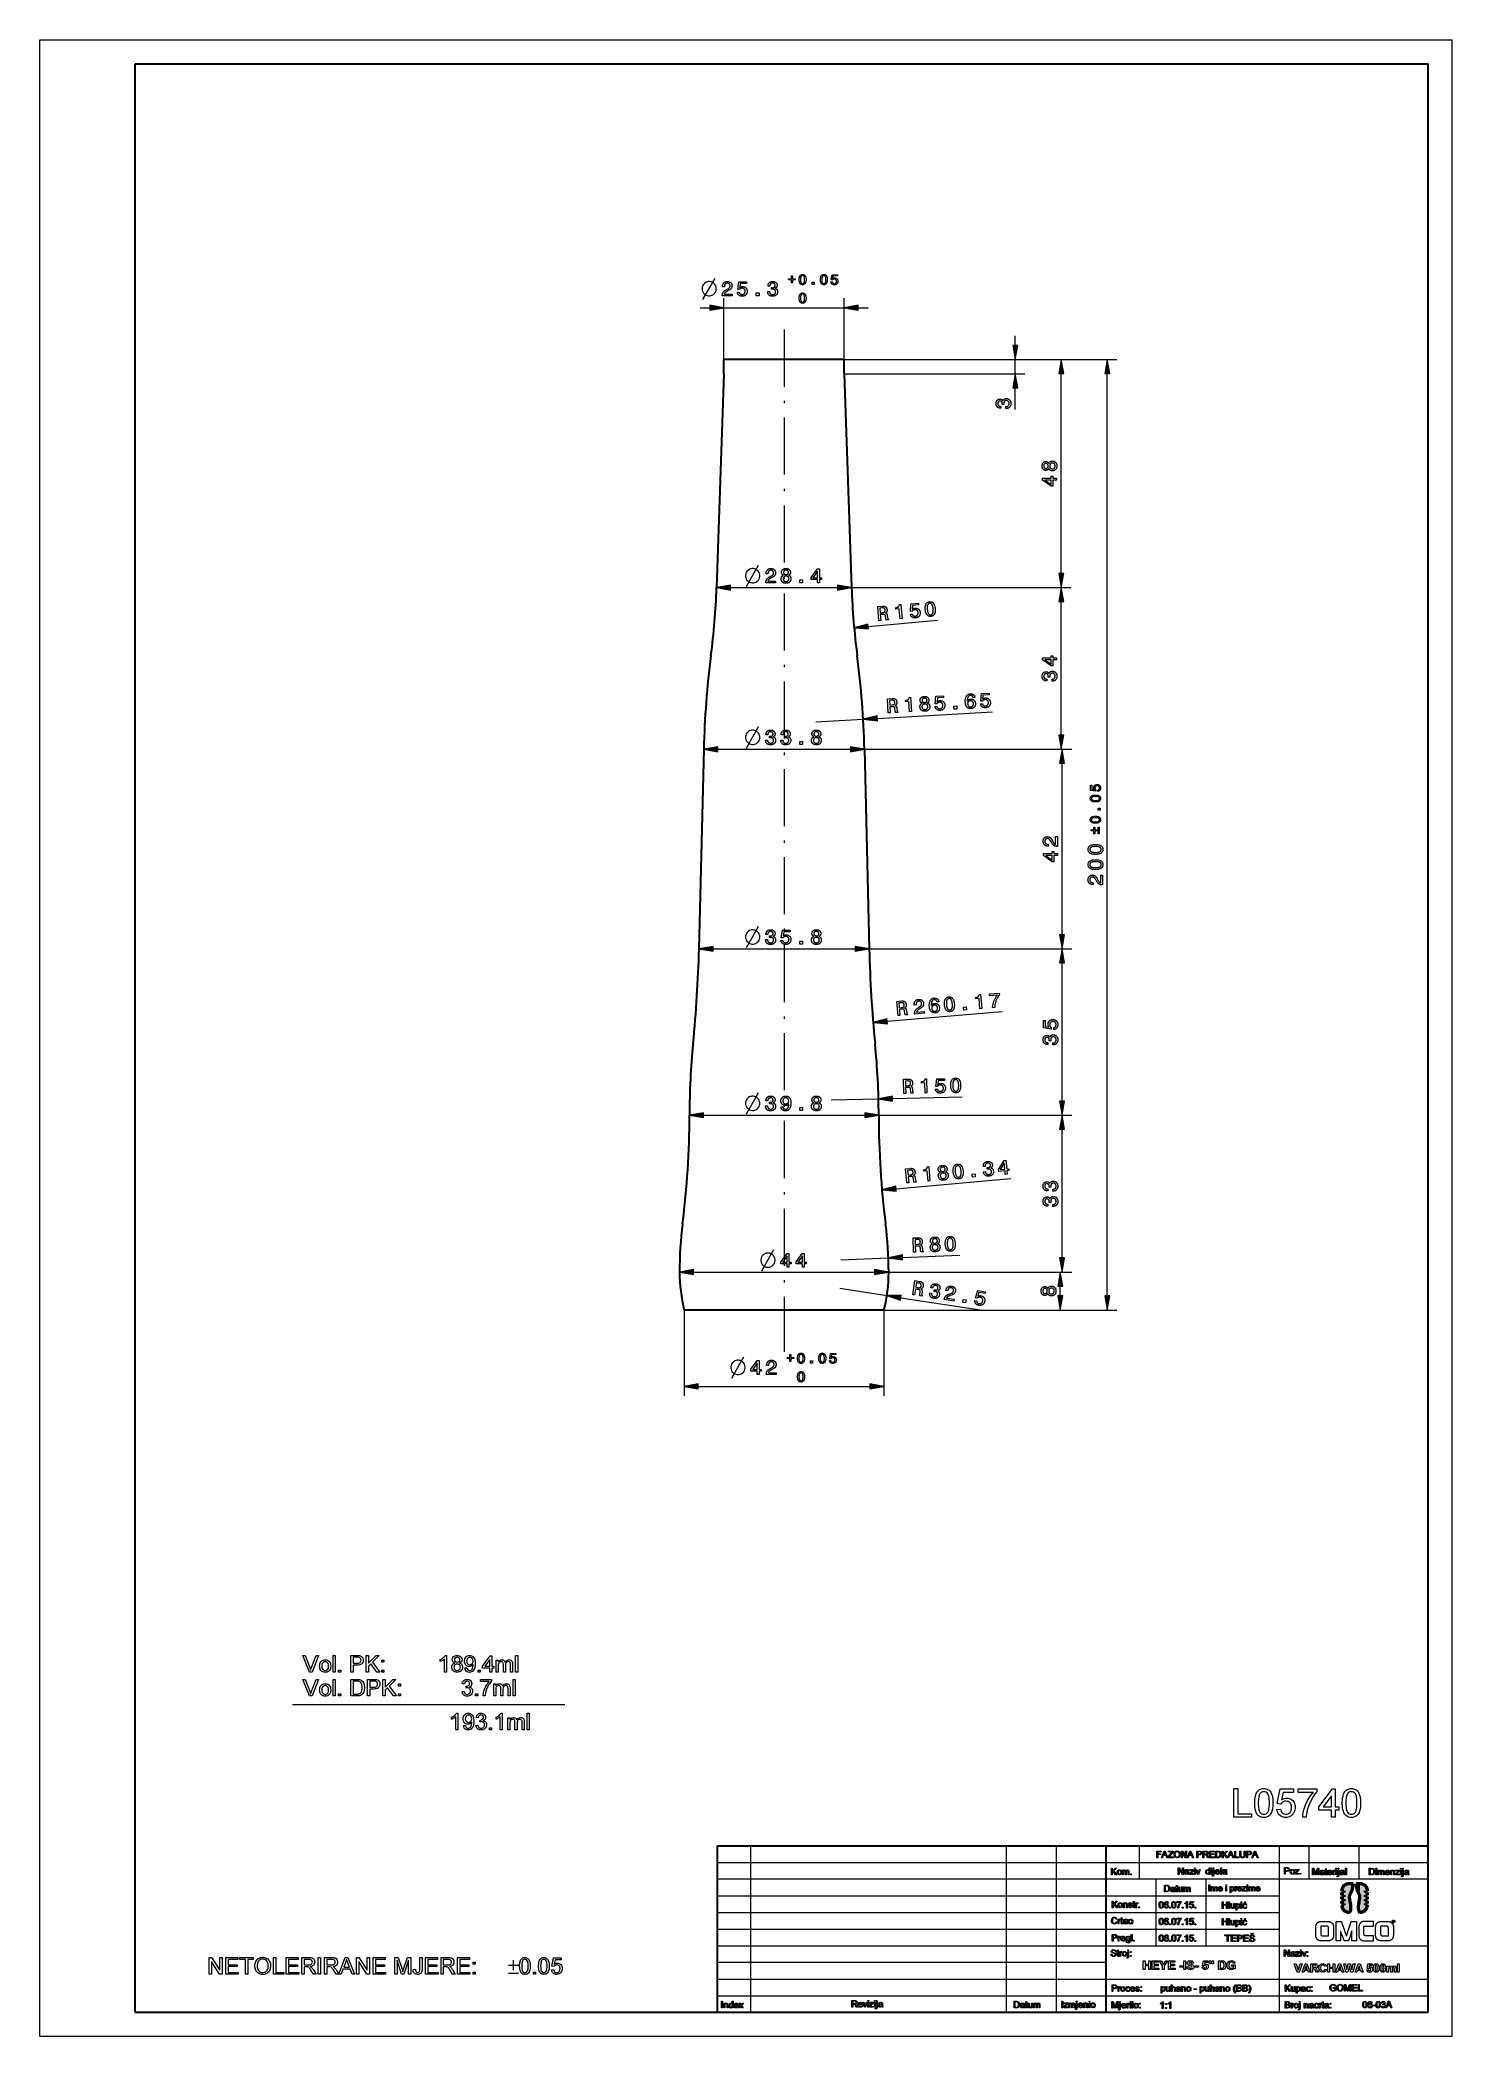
# Model space of a CAD drawing. Extents: x 0 to 297, y 0 to 420.
import ezdxf

# ---------------------------------------------------------------- set-up
doc = ezdxf.new("R2010")
doc.units = 0
doc.linetypes.add('DASHDOT', pattern=[18.5, 12, -3, 0.5, -3])

msp = doc.modelspace()

# ---------------------------------------------------------------- linework, layer by layer
at = {"color": 7, "lineweight": 13}
for p, q in [((0, 0), (0, 420)), ((0, 420), (297, 420)), ((297, 0), (297, 420)), ((143.86, 363.65), (169.16, 363.65)), ((169.16, 352.76), (216.8, 352.76)), ((169.16, 352.76), (226.47, 352.76)), ((169.16, 352.76), (207.12, 352.76)), ((169.16, 349.76), (207.12, 349.76)), ((214.8, 307.72), (214.8, 349.81)), ((224.47, 155.72), (224.47, 349.81)), ((145.27, 304.76), (167.76, 304.76)), ((170.71, 304.76), (216.8, 304.76)), ((170.71, 304.76), (216.8, 304.76)), ((214.8, 273.72), (214.8, 301.81)), ((176.1, 277.25), (200.31, 278.65)), ((142.57, 270.76), (170.46, 270.76)), ((173.41, 270.76), (216.8, 270.76)), ((173.41, 270.76), (217, 270.76)), ((215, 231.72), (215, 267.81)), ((141.57, 228.76), (171.46, 228.76)), ((174.41, 228.76), (217, 228.76)), ((174.41, 228.76), (217, 228.76)), ((215, 196.72), (215, 225.81)), ((178.19, 213.53), (202.35, 215.55)), ((139.57, 193.76), (173.46, 193.76)), ((176.41, 193.76), (217, 193.76)), ((176.41, 193.76), (217, 193.76)), ((215, 163.72), (215, 190.81)), ((180.04, 178.29), (204.19, 180.41)), ((137.47, 160.76), (175.56, 160.76)), ((178.51, 160.76), (217, 160.76)), ((178.51, 160.76), (216.6, 160.76)), ((177.46, 152.76), (216.6, 152.76)), ((177.46, 152.76), (226.47, 152.76)), ((138.47, 136.69), (174.56, 136.69)), ((149.42, 40), (149.42, 5)), ((203.21, 40), (203.21, 5)), ((213.71, 40), (213.71, 5)), ((260.61, 40), (260.61, 5)), ((142.42, 36.5), (292, 36.5)), ((292, 33), (142.42, 33)), ((142.42, 29.5), (260.61, 29.5)), ((142.42, 26), (260.61, 26)), ((142.42, 22.5), (260.61, 22.5)), ((142.42, 19), (292, 19)), ((224.21, 15.5), (142.42, 15.5)), ((142.42, 12), (292, 12)), ((142.42, 8.5), (292, 8.5)), ((0, 0), (297, 0))]:
    msp.add_line(p, q, dxfattribs=at)
at = {"color": 7, "lineweight": 30}
for p, q in [((20, 5), (20, 415)), ((20, 415), (292, 415)), ((292, 5), (292, 415)), ((143.86, 349.76), (142.31, 304.76)), ((169.16, 352.76), (143.86, 352.76)), ((169.16, 349.76), (170.71, 304.76)), ((139.61, 270.76), (138.61, 228.76)), ((173.41, 270.76), (174.41, 228.76)), ((177.51, 152.76), (135.51, 152.76)), ((142.42, 40), (292, 40)), ((142.42, 40), (142.42, 5)), ((224.21, 40), (224.21, 5)), ((20, 5), (292, 5))]:
    msp.add_line(p, q, dxfattribs=at)
at = {"color": 7, "lineweight": 13, "ltscale": 0.322141}
for p, q in [((143.86, 352.76), (143.86, 365.65)), ((169.16, 352.76), (169.16, 365.65))]:
    msp.add_line(p, q, dxfattribs=at)
at = {"color": 7, "lineweight": 13, "ltscale": 0.051139}
for p, q in [((138.86, 363.65), (140.91, 363.65)), ((172.12, 363.65), (174.16, 363.65))]:
    msp.add_line(p, q, dxfattribs=at)
at = {"color": 7, "linetype": 'DASHDOT', "lineweight": 13}
msp.add_line((156.51, 359.04), (156.51, 143.98), dxfattribs=at)
at = {"color": 7, "lineweight": 13, "ltscale": 0.05114}
msp.add_line((205.12, 355.72), (205.12, 357.76), dxfattribs=at)
at = {"color": 7, "lineweight": 30, "ltscale": 0.075}
for p, q in [((143.86, 349.76), (143.86, 352.76)), ((169.16, 349.76), (169.16, 352.76))]:
    msp.add_line(p, q, dxfattribs=at)
at = {"color": 7, "lineweight": 13, "ltscale": 0.075}
msp.add_line((205.12, 349.76), (205.12, 352.76), dxfattribs=at)
at = {"color": 7, "lineweight": 13, "ltscale": 0.114272}
msp.add_line((205.12, 342.24), (205.12, 346.81), dxfattribs=at)
at = {"color": 7, "lineweight": 13, "ltscale": 0.366083}
for p, q in [((174.19, 296.58), (188.77, 297.91)), ((179.33, 197.26), (193.97, 197.6))]:
    msp.add_line(p, q, dxfattribs=at)
at = {"color": 7, "lineweight": 13, "ltscale": 0.25}
for p, q in [((163.17, 276.5), (173.15, 277.08)), ((166.38, 196.96), (176.37, 197.19)), ((168.46, 163.36), (178.46, 163.73)), ((168.25, 157.34), (178.13, 155.81))]:
    msp.add_line(p, q, dxfattribs=at)
at = {"color": 7, "lineweight": 13, "ltscale": 0.301139}
msp.add_line((181.41, 163.84), (193.45, 164.29), dxfattribs=at)
at = {"color": 7, "lineweight": 13, "ltscale": 0.052279}
msp.add_line((214.6, 155.72), (214.6, 157.81), dxfattribs=at)
at = {"color": 7, "lineweight": 13, "ltscale": 0.451891}
for p, q in [((135.51, 152.76), (135.51, 134.69)), ((177.51, 152.76), (177.51, 134.69))]:
    msp.add_line(p, q, dxfattribs=at)
at = {"color": 7, "lineweight": 13, "ltscale": 0.446069}
msp.add_line((181.05, 155.36), (198.69, 152.65), dxfattribs=at)
at = {"color": 7, "lineweight": 18}
msp.add_line((53.11, 69.75), (110.39, 69.75), dxfattribs=at)
at = {"color": 7, "lineweight": 13, "ltscale": 0.175}
for p, q in [((231.21, 40), (231.21, 33)), ((266.91, 40), (266.91, 33)), ((277.41, 40), (277.41, 33))]:
    msp.add_line(p, q, dxfattribs=at)
at = {"color": 7, "lineweight": 13, "ltscale": 0.35}
for p, q in [((234.71, 33), (234.71, 19)), ((245.21, 33), (245.21, 19))]:
    msp.add_line(p, q, dxfattribs=at)
at = {"color": 7, "lineweight": 13}
for points in [[(139.45, 365.4), (141.15, 368.4), (142, 369.9)], [(148.61, 305.01), (150.31, 308.01), (151.16, 309.51)], [(148.61, 271.01), (150.31, 274.01), (151.16, 275.51)], [(148.61, 229.01), (150.31, 232.01), (151.16, 233.51)], [(148.61, 194.01), (150.31, 197.01), (151.16, 198.51)], [(151.81, 161.01), (153.51, 164.01), (154.36, 165.51)], [(145.52, 138.44), (147.22, 141.44), (148.07, 142.94)], [(268.34, 22.97), (268.34, 23.02), (268.35, 23.15), (268.37, 23.21), (268.38, 23.27), (268.39, 23.32), (268.41, 23.38), (268.43, 23.43), (268.45, 23.48), (268.47, 23.53), (268.5, 23.57), (268.52, 23.61), (268.55, 23.66), (268.57, 23.69), (268.6, 23.73), (268.63, 23.77), (268.66, 23.8), (268.69, 23.83), (268.73, 23.86), (268.76, 23.89), (268.79, 23.92), (268.83, 23.94), (268.87, 23.96), (268.91, 23.99), (268.95, 24), (268.99, 24.02), (269.03, 24.04), (269.08, 24.05), (269.12, 24.07), (269.17, 24.08), (269.22, 24.09), (269.27, 24.1), (269.32, 24.1), (269.38, 24.11), (269.43, 24.11), (269.48, 24.11)], [(268.34, 21.23), (268.34, 22.1), (268.34, 22.31), (268.34, 22.84), (268.34, 22.97)], [(269.41, 20.04), (269.36, 20.04), (269.29, 20.05), (269.24, 20.05), (269.18, 20.07), (269.13, 20.08), (269.08, 20.09), (269.03, 20.11), (268.98, 20.13), (268.94, 20.15), (268.89, 20.17), (268.85, 20.19), (268.81, 20.22), (268.77, 20.24), (268.74, 20.27), (268.7, 20.3), (268.67, 20.33), (268.64, 20.36), (268.61, 20.39), (268.58, 20.42), (268.55, 20.46), (268.53, 20.5), (268.5, 20.53), (268.48, 20.57), (268.46, 20.62), (268.44, 20.66), (268.42, 20.7), (268.41, 20.75), (268.39, 20.8), (268.38, 20.85), (268.37, 20.9), (268.36, 20.95), (268.35, 21.01), (268.34, 21.06), (268.34, 21.12), (268.34, 21.23)], [(269.5, 23.14), (269.48, 23.14), (269.46, 23.13), (269.44, 23.12), (269.42, 23.11), (269.41, 23.1), (269.4, 23.09), (269.39, 23.08), (269.38, 23.06), (269.38, 23.05), (269.37, 23.03), (269.37, 23.01), (269.37, 23.01)], [(269.37, 23.01), (269.37, 22.27), (269.37, 22.06), (269.37, 21.63), (269.37, 21.54)], [(269.37, 21.54), (269.38, 21.46), (269.38, 21.42), (269.4, 21.38), (269.41, 21.34), (269.42, 21.31), (269.43, 21.28), (269.45, 21.25), (269.47, 21.22), (269.48, 21.2), (269.5, 21.18), (269.52, 21.16), (269.54, 21.14), (269.57, 21.13), (269.59, 21.12), (269.61, 21.1), (269.64, 21.09), (269.66, 21.09), (269.69, 21.08), (269.72, 21.08), (269.77, 21.07)], [(269.48, 24.11), (270.24, 24.11), (270.94, 24.11), (271.01, 24.11)], [(270.64, 23.14), (270.07, 23.14), (269.5, 23.14)], [(269.77, 21.07), (270.34, 21.07), (270.91, 21.07)], [(271.04, 22.67), (271.03, 22.75), (271.03, 22.79), (271.02, 22.83), (271.01, 22.87), (270.99, 22.91), (270.98, 22.94), (270.96, 22.97), (270.95, 22.99), (270.93, 23.02), (270.91, 23.04), (270.89, 23.06), (270.87, 23.07), (270.85, 23.09), (270.82, 23.1), (270.8, 23.11), (270.78, 23.12), (270.75, 23.13), (270.72, 23.14), (270.69, 23.14), (270.64, 23.14)], [(270.91, 21.07), (270.93, 21.08), (270.95, 21.08), (270.98, 21.09), (270.99, 21.1), (271, 21.11), (271.01, 21.12), (271.02, 21.13), (271.03, 21.15), (271.04, 21.16), (271.04, 21.18), (271.04, 21.2), (271.04, 21.21)], [(272.08, 21.18), (272.07, 21.13), (272.06, 21), (272.05, 20.94), (272.04, 20.88), (272.02, 20.83), (272, 20.77), (271.99, 20.72), (271.97, 20.67), (271.94, 20.62), (271.92, 20.58), (271.9, 20.53), (271.87, 20.49), (271.85, 20.45), (271.82, 20.42), (271.79, 20.38), (271.76, 20.35), (271.73, 20.32), (271.69, 20.29), (271.66, 20.26), (271.62, 20.23), (271.59, 20.21), (271.55, 20.19), (271.51, 20.16), (271.47, 20.14), (271.43, 20.13), (271.39, 20.11), (271.34, 20.1), (271.3, 20.08), (271.25, 20.07), (271.2, 20.06), (271.15, 20.05), (271.1, 20.05), (271.04, 20.04), (270.99, 20.04), (270.94, 20.04)], [(271.01, 24.11), (271.05, 24.11), (271.11, 24.1), (271.16, 24.09), (271.22, 24.08), (271.27, 24.07), (271.32, 24.06), (271.37, 24.04), (271.42, 24.02), (271.47, 24), (271.51, 23.98), (271.55, 23.96), (271.59, 23.93), (271.63, 23.91), (271.67, 23.88), (271.7, 23.85), (271.74, 23.82), (271.77, 23.79), (271.8, 23.76), (271.83, 23.73), (271.86, 23.69), (271.88, 23.65), (271.91, 23.61), (271.93, 23.58), (271.95, 23.53), (271.97, 23.49), (271.99, 23.45), (272, 23.4), (272.02, 23.35), (272.03, 23.3), (272.04, 23.25), (272.05, 23.2), (272.06, 23.14), (272.07, 23.09), (272.07, 23.03), (272.08, 22.91)], [(271.04, 21.21), (271.04, 21.94), (271.04, 22.15), (271.04, 22.58), (271.04, 22.67)], [(272.08, 22.91), (272.08, 22.04), (272.08, 21.83), (272.08, 21.31), (272.08, 21.18)], [(272.59, 20.04), (272.59, 22.07), (272.59, 22.41), (272.59, 23.13), (272.59, 24.05), (272.59, 24.11)], [(272.59, 24.11), (273.15, 24.11), (273.7, 24.11)], [(274.31, 20.04), (273.93, 21.06), (273.84, 21.31), (273.61, 21.92), (273.55, 22.07)], [(273.55, 22.07), (273.55, 21.06), (273.55, 20.04)], [(273.7, 24.11), (274.24, 22.61), (274.48, 21.92), (274.77, 21.11)], [(274.77, 21.11), (275.28, 22.61), (275.41, 22.99), (275.72, 23.89), (275.79, 24.11)], [(275.95, 22.17), (275.58, 21.11), (275.48, 20.81), (275.26, 20.18), (275.21, 20.04)], [(275.79, 24.11), (276.34, 24.11), (276.88, 24.11)], [(275.95, 20.04), (275.95, 21.11), (275.95, 22.17)], [(276.88, 24.11), (276.88, 22.07), (276.88, 21.73), (276.88, 21.02), (276.88, 20.09), (276.88, 20.04)], [(278.54, 24.11), (278.43, 24.11), (278.32, 24.09), (278.22, 24.08), (278.13, 24.05), (278.05, 24.02), (277.97, 23.98), (277.89, 23.94), (277.82, 23.89), (277.76, 23.83), (277.7, 23.77), (277.64, 23.7), (277.59, 23.63), (277.55, 23.55), (277.51, 23.46), (277.47, 23.37), (277.45, 23.27), (277.42, 23.18), (277.41, 23.08), (277.4, 23), (277.4, 22.97)], [(277.4, 22.97), (277.4, 22.1), (277.4, 21.79), (277.4, 21.31), (277.4, 21.23)], [(277.4, 21.23), (277.4, 21.17), (277.41, 21.11), (277.42, 20.99), (277.44, 20.89), (277.46, 20.79), (277.49, 20.7), (277.53, 20.61), (277.57, 20.53), (277.62, 20.46), (277.67, 20.39), (277.73, 20.33), (277.79, 20.27), (277.86, 20.22), (277.94, 20.18), (278.02, 20.14), (278.1, 20.11), (278.19, 20.08), (278.28, 20.06), (278.37, 20.05), (278.45, 20.04), (278.47, 20.04)], [(278.44, 23.01), (278.44, 23.04), (278.45, 23.07), (278.47, 23.1), (278.49, 23.12), (278.52, 23.13), (278.55, 23.14), (278.57, 23.14), (278.57, 23.14)], [(278.44, 21.54), (278.44, 22.27), (278.44, 22.64), (278.44, 23.01)], [(278.84, 21.07), (278.78, 21.08), (278.72, 21.09), (278.67, 21.11), (278.63, 21.13), (278.59, 21.16), (278.55, 21.2), (278.52, 21.24), (278.49, 21.29), (278.47, 21.35), (278.45, 21.41), (278.44, 21.48), (278.44, 21.53), (278.44, 21.54)], [(280.47, 24.11), (279.51, 24.11), (278.54, 24.11)], [(278.57, 23.14), (279.52, 23.14), (280.47, 23.14)], [(280.47, 21.07), (279.65, 21.07), (278.84, 21.07)], [(280.47, 23.14), (280.47, 23.63), (280.47, 23.92), (280.47, 24.11)], [(280.47, 20.04), (280.47, 20.56), (280.47, 20.86), (280.47, 21.07)], [(280.92, 22.97), (280.92, 23.02), (280.94, 23.15), (280.95, 23.21), (280.96, 23.27), (280.98, 23.32), (280.99, 23.38), (281.01, 23.43), (281.03, 23.48), (281.05, 23.53), (281.08, 23.57), (281.1, 23.61), (281.13, 23.66), (281.16, 23.69), (281.18, 23.73), (281.21, 23.77), (281.24, 23.8), (281.28, 23.83), (281.31, 23.86), (281.34, 23.89), (281.38, 23.92), (281.41, 23.94), (281.45, 23.96), (281.49, 23.99), (281.53, 24), (281.57, 24.02), (281.62, 24.04), (281.66, 24.05), (281.71, 24.07), (281.75, 24.08), (281.8, 24.09), (281.85, 24.1), (281.91, 24.1), (281.96, 24.11), (282.02, 24.11), (282.06, 24.11)], [(280.92, 21.23), (280.92, 22.1), (280.92, 22.28), (280.92, 22.82), (280.92, 22.97)], [(281.99, 20.04), (281.94, 20.04), (281.88, 20.05), (281.82, 20.05), (281.77, 20.07), (281.71, 20.08), (281.66, 20.09), (281.61, 20.11), (281.57, 20.13), (281.52, 20.15), (281.48, 20.17), (281.44, 20.19), (281.39, 20.22), (281.36, 20.24), (281.32, 20.27), (281.29, 20.3), (281.25, 20.33), (281.22, 20.36), (281.19, 20.39), (281.16, 20.42), (281.14, 20.46), (281.11, 20.5), (281.09, 20.53), (281.06, 20.57), (281.04, 20.62), (281.02, 20.66), (281.01, 20.7), (280.99, 20.75), (280.98, 20.8), (280.96, 20.85), (280.95, 20.9), (280.94, 20.95), (280.93, 21.01), (280.93, 21.06), (280.92, 21.12), (280.92, 21.23)], [(282.09, 23.14), (282.06, 23.14), (282.04, 23.13), (282.02, 23.12), (282, 23.11), (281.99, 23.1), (281.98, 23.09), (281.97, 23.08), (281.96, 23.06), (281.96, 23.05), (281.96, 23.03), (281.95, 23.01), (281.95, 23.01)], [(281.95, 23.01), (281.95, 22.27), (281.95, 21.54)], [(281.95, 21.54), (281.96, 21.46), (281.97, 21.42), (281.98, 21.38), (281.99, 21.34), (282, 21.31), (282.02, 21.28), (282.03, 21.25), (282.05, 21.22), (282.07, 21.2), (282.09, 21.18), (282.11, 21.16), (282.13, 21.14), (282.15, 21.13), (282.17, 21.12), (282.2, 21.1), (282.22, 21.09), (282.25, 21.09), (282.27, 21.08), (282.3, 21.08), (282.35, 21.07)], [(282.06, 24.11), (282.82, 24.11), (283.52, 24.11), (283.59, 24.11)], [(283.22, 23.14), (282.65, 23.14), (282.09, 23.14)], [(282.35, 21.07), (282.92, 21.07), (283.49, 21.07)], [(283.62, 22.67), (283.62, 22.75), (283.61, 22.79), (283.6, 22.83), (283.59, 22.87), (283.58, 22.91), (283.56, 22.94), (283.55, 22.97), (283.53, 22.99), (283.51, 23.02), (283.49, 23.04), (283.47, 23.06), (283.45, 23.07), (283.43, 23.09), (283.41, 23.1), (283.38, 23.11), (283.36, 23.12), (283.33, 23.13), (283.31, 23.14), (283.28, 23.14), (283.22, 23.14)], [(283.49, 21.07), (283.51, 21.08), (283.53, 21.08), (283.56, 21.09), (283.57, 21.1), (283.59, 21.11), (283.6, 21.12), (283.61, 21.13), (283.61, 21.15), (283.62, 21.16), (283.62, 21.18), (283.62, 21.2), (283.62, 21.21)], [(284.66, 21.18), (284.66, 21.13), (284.64, 21), (284.63, 20.94), (284.62, 20.88), (284.6, 20.83), (284.59, 20.77), (284.57, 20.72), (284.55, 20.67), (284.53, 20.62), (284.5, 20.58), (284.48, 20.53), (284.45, 20.49), (284.43, 20.45), (284.4, 20.42), (284.37, 20.38), (284.34, 20.35), (284.31, 20.32), (284.28, 20.29), (284.24, 20.26), (284.21, 20.23), (284.17, 20.21), (284.13, 20.19), (284.09, 20.16), (284.05, 20.14), (284.01, 20.13), (283.97, 20.11), (283.93, 20.1), (283.88, 20.08), (283.83, 20.07), (283.78, 20.06), (283.73, 20.05), (283.68, 20.05), (283.63, 20.04), (283.57, 20.04), (283.53, 20.04)], [(283.59, 24.11), (283.63, 24.11), (283.69, 24.1), (283.75, 24.09), (283.8, 24.08), (283.85, 24.07), (283.91, 24.06), (283.96, 24.04), (284, 24.02), (284.05, 24), (284.09, 23.98), (284.14, 23.96), (284.18, 23.93), (284.21, 23.91), (284.25, 23.88), (284.29, 23.85), (284.32, 23.82), (284.35, 23.79), (284.38, 23.76), (284.41, 23.73), (284.44, 23.69), (284.46, 23.65), (284.49, 23.61), (284.51, 23.58), (284.53, 23.53), (284.55, 23.49), (284.57, 23.45), (284.59, 23.4), (284.6, 23.35), (284.61, 23.3), (284.63, 23.25), (284.64, 23.2), (284.64, 23.14), (284.65, 23.09), (284.65, 23.03), (284.66, 22.91)], [(283.62, 21.21), (283.62, 21.94), (283.62, 22.15), (283.62, 22.58), (283.62, 22.67)], [(284.4, 24.13), (284.4, 24.17), (284.42, 24.22), (284.43, 24.26), (284.46, 24.3), (284.49, 24.33), (284.51, 24.35), (284.53, 24.36), (284.55, 24.37), (284.57, 24.38), (284.6, 24.39), (284.62, 24.39), (284.64, 24.4), (284.67, 24.4), (284.67, 24.4)], [(284.67, 23.85), (284.63, 23.85), (284.58, 23.87), (284.54, 23.89), (284.5, 23.91), (284.47, 23.94), (284.45, 23.96), (284.44, 23.98), (284.43, 24), (284.42, 24.02), (284.41, 24.05), (284.41, 24.07), (284.4, 24.09), (284.4, 24.12), (284.4, 24.13)], [(284.67, 24.34), (284.63, 24.34), (284.6, 24.32), (284.56, 24.31), (284.53, 24.28), (284.51, 24.26), (284.5, 24.25), (284.49, 24.23), (284.48, 24.21), (284.47, 24.19), (284.47, 24.17), (284.46, 24.15), (284.46, 24.13), (284.46, 24.13)], [(284.46, 24.13), (284.46, 24.09), (284.48, 24.05), (284.5, 24.01), (284.52, 23.98), (284.54, 23.96), (284.55, 23.95), (284.57, 23.94), (284.59, 23.93), (284.61, 23.92), (284.63, 23.92), (284.65, 23.91), (284.67, 23.91), (284.67, 23.91)], [(284.57, 23.99), (284.57, 24.13), (284.57, 24.27)], [(284.57, 24.27), (284.63, 24.27), (284.69, 24.27)], [(284.64, 23.99), (284.61, 23.99), (284.57, 23.99)], [(284.68, 24.21), (284.66, 24.21), (284.64, 24.21)], [(284.64, 24.21), (284.64, 24.17), (284.64, 24.12)], [(284.64, 24.12), (284.66, 24.12), (284.68, 24.12)], [(284.67, 24.07), (284.66, 24.07), (284.64, 24.07)], [(284.64, 24.07), (284.64, 24.03), (284.64, 23.99)], [(284.66, 22.91), (284.66, 22.04), (284.66, 21.83), (284.66, 21.31), (284.66, 21.18)], [(284.67, 24.4), (284.72, 24.4), (284.77, 24.38), (284.81, 24.37), (284.85, 24.34), (284.88, 24.31), (284.9, 24.29), (284.91, 24.27), (284.92, 24.25), (284.93, 24.23), (284.94, 24.2), (284.94, 24.18), (284.95, 24.16), (284.95, 24.13), (284.95, 24.13)], [(284.89, 24.13), (284.88, 24.17), (284.87, 24.21), (284.85, 24.24), (284.83, 24.27), (284.81, 24.29), (284.8, 24.3), (284.78, 24.31), (284.76, 24.32), (284.74, 24.33), (284.72, 24.33), (284.7, 24.34), (284.68, 24.34), (284.67, 24.34)], [(284.95, 24.13), (284.95, 24.08), (284.93, 24.03), (284.91, 23.99), (284.89, 23.95), (284.86, 23.92), (284.84, 23.9), (284.82, 23.89), (284.8, 23.88), (284.78, 23.87), (284.75, 23.86), (284.73, 23.86), (284.71, 23.85), (284.68, 23.85), (284.67, 23.85)], [(284.67, 23.91), (284.72, 23.92), (284.75, 23.93), (284.79, 23.95), (284.82, 23.97), (284.84, 23.99), (284.85, 24), (284.86, 24.02), (284.87, 24.04), (284.88, 24.06), (284.88, 24.08), (284.89, 24.1), (284.89, 24.12), (284.89, 24.13)], [(284.72, 23.99), (284.69, 24.03), (284.67, 24.07)], [(284.73, 24.17), (284.73, 24.18), (284.72, 24.19), (284.72, 24.2), (284.71, 24.2), (284.71, 24.21), (284.69, 24.21), (284.68, 24.21)], [(284.68, 24.12), (284.69, 24.12), (284.7, 24.13), (284.71, 24.13), (284.72, 24.14), (284.72, 24.14), (284.73, 24.16), (284.73, 24.17)], [(284.69, 24.27), (284.72, 24.27), (284.74, 24.26), (284.76, 24.26), (284.77, 24.25), (284.78, 24.24), (284.78, 24.23), (284.79, 24.22), (284.8, 24.2), (284.8, 24.19), (284.8, 24.17)], [(284.79, 23.99), (284.76, 23.99), (284.72, 23.99)], [(284.8, 24.17), (284.8, 24.14), (284.79, 24.12), (284.77, 24.1), (284.75, 24.08), (284.74, 24.08)], [(284.74, 24.08), (284.77, 24.03), (284.79, 23.99)], [(270.94, 20.04), (270.18, 20.04), (269.48, 20.04), (269.41, 20.04)], [(273.55, 20.04), (273.07, 20.04), (272.59, 20.04)], [(275.21, 20.04), (274.76, 20.04), (274.31, 20.04)], [(276.88, 20.04), (276.42, 20.04), (275.95, 20.04)], [(278.47, 20.04), (279.47, 20.04), (280.44, 20.04), (280.47, 20.04)], [(283.53, 20.04), (282.76, 20.04), (282.06, 20.04), (281.99, 20.04)], [(98.55, 14.89), (100.65, 14.89)], [(98.55, 13.26), (100.65, 13.26)], [(99.6, 13.84), (99.6, 15.94)]]:
    msp.add_lwpolyline(points, dxfattribs=at)
for points in [[(158.05, 370.38), (158.26, 370.38), (158.26, 369.73), (158.86, 369.73), (158.86, 369.52), (158.26, 369.52), (158.26, 368.86), (158.05, 368.86), (158.05, 369.52), (157.45, 369.52), (157.45, 369.73), (158.05, 369.73)], [(159.67, 369.57), (159.67, 369.67), (159.68, 369.77), (159.69, 369.87), (159.7, 369.96), (159.72, 370.04), (159.74, 370.12), (159.76, 370.19), (159.79, 370.26), (159.82, 370.32), (159.86, 370.38), (159.89, 370.43), (159.94, 370.48), (159.98, 370.52), (160.03, 370.56), (160.08, 370.59), (160.14, 370.62), (160.2, 370.64), (160.26, 370.65), (160.33, 370.66), (160.4, 370.66), (160.47, 370.66), (160.53, 370.65), (160.6, 370.64), (160.66, 370.62), (160.71, 370.59), (160.76, 370.56), (160.81, 370.52), (160.86, 370.48), (160.9, 370.44), (160.94, 370.38), (160.97, 370.33), (161.01, 370.26), (161.03, 370.2), (161.06, 370.12), (161.08, 370.04), (161.09, 369.96), (161.11, 369.87), (161.12, 369.78), (161.12, 369.68), (161.12, 369.57), (161.12, 369.47), (161.12, 369.37), (161.11, 369.27), (161.09, 369.18), (161.08, 369.1), (161.06, 369.02), (161.03, 368.95), (161.01, 368.88), (160.97, 368.82), (160.94, 368.76), (160.9, 368.71), (160.86, 368.66), (160.81, 368.62), (160.76, 368.59), (160.71, 368.55), (160.66, 368.53), (160.6, 368.51), (160.53, 368.5), (160.47, 368.49), (160.4, 368.49), (160.33, 368.49), (160.26, 368.5), (160.2, 368.51), (160.14, 368.53), (160.08, 368.56), (160.03, 368.59), (159.98, 368.62), (159.94, 368.66), (159.89, 368.71), (159.86, 368.76), (159.82, 368.82), (159.79, 368.88), (159.76, 368.95), (159.74, 369.02), (159.72, 369.1), (159.7, 369.19), (159.69, 369.27), (159.68, 369.37), (159.67, 369.47)], [(159.96, 369.57), (159.96, 369.49), (159.96, 369.41), (159.97, 369.33), (159.98, 369.26), (159.99, 369.2), (160, 369.13), (160.01, 369.08), (160.03, 369.03), (160.05, 368.98), (160.07, 368.94), (160.09, 368.9), (160.11, 368.86), (160.14, 368.83), (160.17, 368.81), (160.2, 368.78), (160.24, 368.77), (160.27, 368.75), (160.31, 368.74), (160.35, 368.74), (160.4, 368.73), (160.44, 368.74), (160.48, 368.74), (160.52, 368.75), (160.56, 368.77), (160.59, 368.78), (160.63, 368.81), (160.66, 368.83), (160.68, 368.86), (160.71, 368.9), (160.73, 368.93), (160.75, 368.98), (160.77, 369.02), (160.78, 369.07), (160.8, 369.13), (160.81, 369.19), (160.82, 369.26), (160.82, 369.33), (160.83, 369.41), (160.83, 369.49), (160.83, 369.57), (160.83, 369.66), (160.83, 369.74), (160.82, 369.81), (160.82, 369.88), (160.81, 369.95), (160.8, 370.01), (160.78, 370.07), (160.77, 370.12), (160.75, 370.17), (160.73, 370.21), (160.71, 370.25), (160.68, 370.28), (160.66, 370.31), (160.63, 370.34), (160.59, 370.36), (160.56, 370.38), (160.52, 370.39), (160.48, 370.4), (160.44, 370.41), (160.4, 370.41), (160.35, 370.41), (160.31, 370.4), (160.27, 370.39), (160.24, 370.38), (160.2, 370.36), (160.17, 370.34), (160.14, 370.31), (160.11, 370.28), (160.09, 370.25), (160.07, 370.21), (160.05, 370.17), (160.03, 370.12), (160.01, 370.07), (160, 370.01), (159.99, 369.95), (159.98, 369.88), (159.97, 369.81), (159.96, 369.74), (159.96, 369.66)], [(164.15, 369.57), (164.15, 369.67), (164.15, 369.77), (164.16, 369.87), (164.18, 369.96), (164.19, 370.04), (164.21, 370.12), (164.24, 370.19), (164.27, 370.26), (164.3, 370.32), (164.33, 370.38), (164.37, 370.43), (164.41, 370.48), (164.46, 370.52), (164.51, 370.56), (164.56, 370.59), (164.62, 370.62), (164.68, 370.64), (164.74, 370.65), (164.81, 370.66), (164.87, 370.66), (164.94, 370.66), (165.01, 370.65), (165.07, 370.64), (165.13, 370.62), (165.19, 370.59), (165.24, 370.56), (165.29, 370.52), (165.34, 370.48), (165.38, 370.44), (165.42, 370.38), (165.45, 370.33), (165.48, 370.26), (165.51, 370.2), (165.53, 370.12), (165.55, 370.04), (165.57, 369.96), (165.58, 369.87), (165.59, 369.78), (165.6, 369.68), (165.6, 369.57), (165.6, 369.47), (165.59, 369.37), (165.58, 369.27), (165.57, 369.18), (165.55, 369.1), (165.53, 369.02), (165.51, 368.95), (165.48, 368.88), (165.45, 368.82), (165.42, 368.76), (165.38, 368.71), (165.34, 368.66), (165.29, 368.62), (165.24, 368.59), (165.19, 368.55), (165.13, 368.53), (165.07, 368.51), (165.01, 368.5), (164.94, 368.49), (164.87, 368.49), (164.81, 368.49), (164.74, 368.5), (164.68, 368.51), (164.62, 368.53), (164.56, 368.56), (164.51, 368.59), (164.46, 368.62), (164.41, 368.66), (164.37, 368.71), (164.33, 368.76), (164.3, 368.82), (164.27, 368.88), (164.24, 368.95), (164.21, 369.02), (164.19, 369.1), (164.18, 369.19), (164.16, 369.27), (164.15, 369.37), (164.15, 369.47)], [(164.44, 369.57), (164.44, 369.49), (164.44, 369.41), (164.45, 369.33), (164.45, 369.26), (164.46, 369.2), (164.47, 369.13), (164.49, 369.08), (164.5, 369.03), (164.52, 368.98), (164.54, 368.94), (164.57, 368.9), (164.59, 368.86), (164.62, 368.83), (164.65, 368.81), (164.68, 368.78), (164.71, 368.77), (164.75, 368.75), (164.79, 368.74), (164.83, 368.74), (164.87, 368.73), (164.92, 368.74), (164.96, 368.74), (165, 368.75), (165.04, 368.77), (165.07, 368.78), (165.1, 368.81), (165.13, 368.83), (165.16, 368.86), (165.18, 368.9), (165.21, 368.93), (165.23, 368.98), (165.24, 369.02), (165.26, 369.07), (165.27, 369.13), (165.28, 369.19), (165.29, 369.26), (165.3, 369.33), (165.31, 369.41), (165.31, 369.49), (165.31, 369.57), (165.31, 369.66), (165.31, 369.74), (165.3, 369.81), (165.29, 369.88), (165.28, 369.95), (165.27, 370.01), (165.26, 370.07), (165.24, 370.12), (165.23, 370.17), (165.21, 370.21), (165.18, 370.25), (165.16, 370.28), (165.13, 370.31), (165.1, 370.34), (165.07, 370.36), (165.04, 370.38), (165, 370.39), (164.96, 370.4), (164.92, 370.41), (164.87, 370.41), (164.83, 370.41), (164.79, 370.4), (164.75, 370.39), (164.71, 370.38), (164.68, 370.36), (164.65, 370.34), (164.62, 370.31), (164.59, 370.28), (164.57, 370.25), (164.54, 370.21), (164.52, 370.17), (164.5, 370.12), (164.49, 370.07), (164.47, 370.01), (164.46, 369.95), (164.45, 369.88), (164.45, 369.81), (164.44, 369.74), (164.44, 369.66)], [(166.37, 369.09), (166.65, 369.09), (166.65, 369.06), (166.66, 369.03), (166.67, 369), (166.68, 368.97), (166.69, 368.95), (166.71, 368.92), (166.72, 368.9), (166.74, 368.88), (166.76, 368.86), (166.78, 368.84), (166.81, 368.82), (166.83, 368.81), (166.85, 368.79), (166.88, 368.78), (166.91, 368.77), (166.94, 368.76), (166.97, 368.75), (167, 368.75), (167.03, 368.75), (167.07, 368.75), (167.11, 368.75), (167.15, 368.75), (167.19, 368.76), (167.22, 368.77), (167.26, 368.78), (167.29, 368.79), (167.32, 368.81), (167.35, 368.83), (167.38, 368.85), (167.41, 368.87), (167.43, 368.9), (167.45, 368.93), (167.47, 368.96), (167.49, 368.99), (167.5, 369.02), (167.51, 369.06), (167.52, 369.09), (167.53, 369.13), (167.53, 369.17), (167.53, 369.21), (167.53, 369.25), (167.53, 369.29), (167.52, 369.33), (167.51, 369.37), (167.5, 369.4), (167.49, 369.44), (167.47, 369.47), (167.45, 369.5), (167.43, 369.53), (167.41, 369.55), (167.38, 369.58), (167.35, 369.6), (167.32, 369.62), (167.29, 369.63), (167.26, 369.65), (167.22, 369.66), (167.19, 369.67), (167.15, 369.68), (167.11, 369.68), (167.07, 369.68), (167.04, 369.68), (167.02, 369.68), (166.99, 369.68), (166.97, 369.67), (166.95, 369.67), (166.93, 369.66), (166.91, 369.66), (166.88, 369.65), (166.86, 369.64), (166.84, 369.63), (166.82, 369.62), (166.8, 369.61), (166.78, 369.6), (166.77, 369.58), (166.75, 369.57), (166.73, 369.56), (166.71, 369.54), (166.7, 369.52), (166.68, 369.51), (166.67, 369.49), (166.43, 369.49), (166.59, 370.6), (167.71, 370.6), (167.71, 370.35), (166.79, 370.35), (166.71, 369.79), (166.72, 369.8), (166.74, 369.81), (166.76, 369.82), (166.77, 369.83), (166.79, 369.84), (166.81, 369.85), (166.83, 369.86), (166.85, 369.87), (166.87, 369.88), (166.89, 369.89), (166.91, 369.89), (166.93, 369.9), (166.95, 369.91), (166.97, 369.91), (166.99, 369.91), (167.02, 369.92), (167.04, 369.92), (167.06, 369.92), (167.09, 369.92), (167.11, 369.92), (167.17, 369.92), (167.23, 369.91), (167.29, 369.9), (167.35, 369.89), (167.4, 369.87), (167.45, 369.85), (167.5, 369.83), (167.55, 369.8), (167.59, 369.77), (167.63, 369.73), (167.67, 369.69), (167.7, 369.65), (167.73, 369.6), (167.76, 369.56), (167.78, 369.51), (167.8, 369.46), (167.81, 369.4), (167.82, 369.35), (167.83, 369.29), (167.83, 369.23), (167.83, 369.16), (167.82, 369.1), (167.81, 369.04), (167.79, 368.98), (167.78, 368.93), (167.75, 368.88), (167.73, 368.83), (167.69, 368.78), (167.66, 368.73), (167.62, 368.69), (167.58, 368.65), (167.53, 368.62), (167.48, 368.59), (167.43, 368.56), (167.38, 368.54), (167.32, 368.52), (167.26, 368.5), (167.2, 368.49), (167.14, 368.49), (167.08, 368.49), (167.02, 368.49), (166.96, 368.49), (166.91, 368.5), (166.85, 368.51), (166.8, 368.53), (166.76, 368.55), (166.71, 368.57), (166.67, 368.59), (166.62, 368.62), (166.58, 368.65), (166.55, 368.69), (166.51, 368.73), (166.48, 368.76), (166.45, 368.8), (166.43, 368.85), (166.41, 368.89), (166.39, 368.94), (166.38, 368.99), (166.37, 369.04)], [(140.9, 369.15), (140.6, 369.15), (140.35, 369.1), (140.1, 369), (139.85, 368.85), (139.55, 368.55), (139.4, 368.3), (139.3, 368.05), (139.25, 367.8), (139.25, 367.5), (139.3, 367.25), (139.4, 367), (139.55, 366.75), (139.85, 366.45), (140.1, 366.3), (140.35, 366.2), (140.6, 366.15), (140.9, 366.15), (141.15, 366.2), (141.4, 366.3), (141.65, 366.45), (141.95, 366.75), (142.1, 367), (142.2, 367.25), (142.25, 367.5), (142.25, 367.8), (142.2, 368.05), (142.1, 368.3), (141.95, 368.55), (141.65, 368.85), (141.4, 369), (141.15, 369.1)], [(143.5, 366.15), (143.5, 366.16), (143.5, 366.25), (143.51, 366.33), (143.52, 366.41), (143.53, 366.49), (143.55, 366.57), (143.57, 366.64), (143.6, 366.71), (143.63, 366.78), (143.67, 366.84), (143.71, 366.9), (143.75, 366.96), (143.8, 367.02), (143.86, 367.08), (143.92, 367.14), (143.99, 367.2), (144.07, 367.26), (144.16, 367.32), (144.25, 367.38), (144.35, 367.44), (144.45, 367.49), (144.71, 367.63), (144.75, 367.66), (144.79, 367.68), (144.83, 367.71), (144.87, 367.74), (144.91, 367.77), (144.94, 367.79), (144.97, 367.82), (144.99, 367.85), (145.02, 367.88), (145.04, 367.91), (145.06, 367.94), (145.08, 367.98), (145.1, 368.01), (145.11, 368.04), (145.12, 368.08), (145.13, 368.12), (145.14, 368.16), (145.14, 368.19), (145.15, 368.23), (145.15, 368.28), (145.15, 368.32), (145.14, 368.37), (145.13, 368.41), (145.12, 368.45), (145.11, 368.49), (145.09, 368.53), (145.07, 368.56), (145.04, 368.6), (145.01, 368.63), (144.98, 368.66), (144.95, 368.69), (144.91, 368.71), (144.88, 368.74), (144.84, 368.75), (144.79, 368.77), (144.75, 368.78), (144.7, 368.79), (144.65, 368.8), (144.6, 368.81), (144.55, 368.81), (144.49, 368.81), (144.44, 368.8), (144.39, 368.79), (144.35, 368.78), (144.3, 368.76), (144.26, 368.74), (144.22, 368.72), (144.18, 368.69), (144.15, 368.66), (144.12, 368.62), (144.09, 368.58), (144.06, 368.54), (144.04, 368.5), (144.02, 368.45), (144, 368.4), (143.99, 368.35), (143.97, 368.29), (143.97, 368.24), (143.96, 368.18), (143.96, 368.11), (143.96, 368.08), (143.57, 368.08), (143.57, 368.14), (143.57, 368.23), (143.58, 368.32), (143.59, 368.4), (143.61, 368.48), (143.64, 368.56), (143.67, 368.64), (143.7, 368.7), (143.74, 368.77), (143.79, 368.83), (143.84, 368.89), (143.89, 368.94), (143.95, 368.99), (144.02, 369.03), (144.08, 369.07), (144.16, 369.1), (144.23, 369.12), (144.31, 369.14), (144.39, 369.15), (144.48, 369.16), (144.57, 369.17), (144.66, 369.16), (144.74, 369.16), (144.82, 369.14), (144.9, 369.13), (144.97, 369.1), (145.04, 369.08), (145.11, 369.04), (145.17, 369.01), (145.23, 368.97), (145.29, 368.92), (145.34, 368.87), (145.38, 368.81), (145.42, 368.76), (145.46, 368.7), (145.49, 368.63), (145.51, 368.57), (145.53, 368.5), (145.55, 368.43), (145.56, 368.35), (145.56, 368.27), (145.56, 368.21), (145.55, 368.15), (145.54, 368.09), (145.53, 368.04), (145.52, 367.98), (145.5, 367.93), (145.48, 367.88), (145.46, 367.83), (145.43, 367.78), (145.4, 367.73), (145.36, 367.68), (145.33, 367.64), (145.29, 367.59), (145.24, 367.55), (145.2, 367.51), (145.14, 367.47), (145.09, 367.43), (145.03, 367.4), (144.97, 367.36), (144.91, 367.33), (144.66, 367.2), (144.59, 367.16), (144.52, 367.12), (144.46, 367.09), (144.4, 367.05), (144.35, 367.02), (144.3, 366.98), (144.25, 366.95), (144.21, 366.92), (144.17, 366.89), (144.14, 366.86), (144.11, 366.83), (144.08, 366.8), (144.05, 366.76), (144.03, 366.73), (144.01, 366.7), (143.99, 366.66), (143.97, 366.63), (143.96, 366.59), (143.94, 366.55), (143.93, 366.52), (145.56, 366.52), (145.56, 366.15)], [(146.68, 366.93), (147.08, 366.93), (147.09, 366.88), (147.1, 366.84), (147.11, 366.8), (147.13, 366.76), (147.15, 366.72), (147.17, 366.68), (147.19, 366.65), (147.22, 366.62), (147.24, 366.59), (147.28, 366.56), (147.31, 366.54), (147.34, 366.52), (147.38, 366.5), (147.42, 366.48), (147.46, 366.46), (147.5, 366.45), (147.54, 366.44), (147.59, 366.44), (147.63, 366.43), (147.68, 366.43), (147.74, 366.43), (147.8, 366.44), (147.85, 366.45), (147.9, 366.46), (147.95, 366.48), (148, 366.5), (148.05, 366.52), (148.09, 366.55), (148.13, 366.58), (148.17, 366.61), (148.2, 366.65), (148.23, 366.69), (148.26, 366.74), (148.28, 366.78), (148.3, 366.83), (148.32, 366.88), (148.33, 366.93), (148.34, 366.98), (148.35, 367.04), (148.35, 367.1), (148.35, 367.16), (148.34, 367.21), (148.33, 367.27), (148.32, 367.32), (148.3, 367.37), (148.28, 367.42), (148.26, 367.46), (148.23, 367.51), (148.2, 367.55), (148.17, 367.58), (148.13, 367.62), (148.09, 367.65), (148.05, 367.68), (148, 367.7), (147.96, 367.72), (147.91, 367.74), (147.85, 367.75), (147.8, 367.76), (147.74, 367.76), (147.68, 367.77), (147.65, 367.77), (147.61, 367.76), (147.58, 367.76), (147.55, 367.75), (147.51, 367.75), (147.48, 367.74), (147.45, 367.73), (147.42, 367.72), (147.39, 367.71), (147.36, 367.7), (147.33, 367.68), (147.31, 367.67), (147.28, 367.65), (147.25, 367.63), (147.23, 367.61), (147.2, 367.59), (147.18, 367.57), (147.15, 367.54), (147.13, 367.52), (147.11, 367.49), (146.77, 367.49), (147, 369.08), (148.6, 369.08), (148.6, 368.73), (147.29, 368.73), (147.17, 367.92), (147.19, 367.94), (147.22, 367.95), (147.24, 367.97), (147.26, 367.99), (147.29, 368), (147.31, 368.02), (147.34, 368.03), (147.37, 368.04), (147.4, 368.05), (147.43, 368.06), (147.45, 368.07), (147.48, 368.08), (147.52, 368.09), (147.55, 368.09), (147.58, 368.1), (147.61, 368.1), (147.64, 368.11), (147.68, 368.11), (147.71, 368.11), (147.74, 368.11), (147.83, 368.11), (147.92, 368.1), (148.01, 368.09), (148.08, 368.07), (148.16, 368.04), (148.23, 368.01), (148.3, 367.98), (148.37, 367.94), (148.43, 367.89), (148.49, 367.84), (148.54, 367.78), (148.59, 367.72), (148.63, 367.66), (148.67, 367.59), (148.7, 367.52), (148.72, 367.45), (148.74, 367.37), (148.76, 367.29), (148.77, 367.21), (148.77, 367.12), (148.77, 367.03), (148.76, 366.94), (148.74, 366.85), (148.72, 366.77), (148.69, 366.69), (148.66, 366.62), (148.62, 366.55), (148.58, 366.48), (148.53, 366.41), (148.47, 366.35), (148.41, 366.3), (148.34, 366.25), (148.28, 366.2), (148.2, 366.17), (148.13, 366.13), (148.05, 366.11), (147.96, 366.09), (147.88, 366.07), (147.79, 366.06), (147.69, 366.06), (147.61, 366.06), (147.53, 366.07), (147.45, 366.08), (147.38, 366.1), (147.31, 366.12), (147.24, 366.15), (147.17, 366.18), (147.11, 366.21), (147.05, 366.25), (146.99, 366.3), (146.94, 366.35), (146.89, 366.4), (146.85, 366.46), (146.81, 366.52), (146.77, 366.58), (146.74, 366.64), (146.72, 366.71), (146.7, 366.78), (146.69, 366.85)], [(150.65, 366.15), (150.65, 366.79), (151.25, 366.79), (151.25, 366.15)], [(153.06, 367.09), (153.46, 367.09), (153.46, 367.03), (153.46, 366.97), (153.47, 366.91), (153.49, 366.86), (153.5, 366.81), (153.52, 366.76), (153.54, 366.71), (153.57, 366.67), (153.6, 366.63), (153.63, 366.6), (153.66, 366.56), (153.7, 366.53), (153.74, 366.51), (153.79, 366.49), (153.83, 366.47), (153.88, 366.45), (153.93, 366.44), (153.98, 366.43), (154.04, 366.42), (154.1, 366.42), (154.16, 366.42), (154.21, 366.43), (154.26, 366.44), (154.31, 366.45), (154.36, 366.46), (154.41, 366.48), (154.45, 366.5), (154.49, 366.52), (154.53, 366.55), (154.56, 366.58), (154.6, 366.61), (154.62, 366.65), (154.65, 366.69), (154.67, 366.73), (154.69, 366.77), (154.71, 366.81), (154.72, 366.86), (154.73, 366.91), (154.73, 366.96), (154.73, 367.02), (154.73, 367.06), (154.73, 367.11), (154.72, 367.16), (154.71, 367.2), (154.69, 367.24), (154.67, 367.28), (154.65, 367.31), (154.63, 367.35), (154.6, 367.38), (154.57, 367.41), (154.53, 367.43), (154.49, 367.46), (154.45, 367.48), (154.41, 367.5), (154.36, 367.51), (154.32, 367.52), (154.26, 367.53), (154.21, 367.54), (154.15, 367.55), (154.09, 367.55), (154.09, 367.55), (154.08, 367.55), (154.07, 367.55), (154.06, 367.55), (154.05, 367.55), (154.04, 367.55), (154.03, 367.55), (154.02, 367.55), (154.02, 367.54), (154.01, 367.54), (154, 367.54), (153.99, 367.54), (153.98, 367.54), (153.96, 367.54), (153.95, 367.54), (153.94, 367.54), (153.93, 367.54), (153.91, 367.54), (153.9, 367.54), (153.88, 367.54), (153.88, 367.88), (153.89, 367.88), (153.9, 367.88), (153.91, 367.88), (153.92, 367.88), (153.93, 367.88), (153.94, 367.88), (153.95, 367.88), (153.95, 367.87), (153.96, 367.87), (153.97, 367.87), (153.98, 367.87), (153.99, 367.87), (154, 367.87), (154, 367.87), (154.01, 367.87), (154.02, 367.87), (154.03, 367.87), (154.04, 367.87), (154.04, 367.87), (154.05, 367.87), (154.11, 367.87), (154.16, 367.88), (154.21, 367.88), (154.26, 367.89), (154.3, 367.9), (154.34, 367.91), (154.38, 367.93), (154.42, 367.95), (154.45, 367.97), (154.48, 367.99), (154.51, 368.01), (154.53, 368.04), (154.55, 368.07), (154.57, 368.1), (154.59, 368.13), (154.6, 368.17), (154.61, 368.21), (154.62, 368.25), (154.62, 368.29), (154.62, 368.34), (154.62, 368.38), (154.62, 368.43), (154.61, 368.47), (154.6, 368.5), (154.59, 368.54), (154.57, 368.57), (154.55, 368.61), (154.53, 368.64), (154.51, 368.66), (154.49, 368.69), (154.46, 368.71), (154.43, 368.73), (154.39, 368.75), (154.36, 368.77), (154.32, 368.78), (154.28, 368.79), (154.24, 368.8), (154.19, 368.81), (154.14, 368.81), (154.09, 368.81), (154.04, 368.81), (153.99, 368.81), (153.93, 368.8), (153.89, 368.79), (153.84, 368.77), (153.8, 368.75), (153.76, 368.73), (153.72, 368.71), (153.69, 368.68), (153.66, 368.65), (153.63, 368.62), (153.61, 368.58), (153.58, 368.54), (153.56, 368.5), (153.55, 368.45), (153.53, 368.4), (153.52, 368.35), (153.52, 368.29), (153.51, 368.23), (153.51, 368.17), (153.13, 368.17), (153.13, 368.2), (153.13, 368.29), (153.14, 368.37), (153.15, 368.45), (153.17, 368.53), (153.19, 368.6), (153.22, 368.67), (153.25, 368.73), (153.29, 368.79), (153.33, 368.85), (153.38, 368.9), (153.44, 368.95), (153.49, 369), (153.55, 369.04), (153.62, 369.07), (153.68, 369.1), (153.75, 369.12), (153.83, 369.14), (153.91, 369.16), (153.99, 369.16), (154.07, 369.17), (154.16, 369.16), (154.25, 369.16), (154.33, 369.15), (154.41, 369.13), (154.48, 369.11), (154.55, 369.09), (154.62, 369.06), (154.68, 369.03), (154.73, 368.99), (154.79, 368.95), (154.83, 368.91), (154.88, 368.86), (154.91, 368.81), (154.95, 368.76), (154.98, 368.7), (155, 368.64), (155.02, 368.57), (155.03, 368.5), (155.04, 368.43), (155.04, 368.36), (155.04, 368.32), (155.04, 368.27), (155.03, 368.23), (155.02, 368.19), (155.01, 368.16), (155, 368.12), (154.99, 368.09), (154.98, 368.05), (154.96, 368.02), (154.94, 367.99), (154.92, 367.96), (154.9, 367.93), (154.88, 367.9), (154.85, 367.88), (154.82, 367.85), (154.79, 367.83), (154.76, 367.81), (154.73, 367.79), (154.7, 367.77), (154.66, 367.75), (154.71, 367.73), (154.75, 367.71), (154.79, 367.69), (154.83, 367.67), (154.87, 367.64), (154.91, 367.61), (154.94, 367.58), (154.97, 367.55), (155, 367.51), (155.03, 367.48), (155.05, 367.44), (155.07, 367.4), (155.09, 367.36), (155.11, 367.31), (155.12, 367.27), (155.13, 367.22), (155.14, 367.17), (155.15, 367.12), (155.15, 367.07), (155.15, 367.02), (155.15, 366.93), (155.14, 366.85), (155.13, 366.77), (155.11, 366.7), (155.08, 366.63), (155.05, 366.56), (155.01, 366.49), (154.96, 366.43), (154.91, 366.38), (154.86, 366.32), (154.8, 366.27), (154.73, 366.23), (154.66, 366.19), (154.59, 366.15), (154.51, 366.13), (154.43, 366.1), (154.35, 366.08), (154.26, 366.07), (154.17, 366.06), (154.07, 366.06), (153.98, 366.06), (153.9, 366.07), (153.81, 366.08), (153.73, 366.1), (153.66, 366.13), (153.58, 366.16), (153.52, 366.19), (153.45, 366.23), (153.39, 366.28), (153.33, 366.33), (153.28, 366.39), (153.23, 366.45), (153.19, 366.51), (153.16, 366.58), (153.13, 366.65), (153.1, 366.72), (153.08, 366.8), (153.07, 366.88), (153.06, 366.97), (153.06, 367.06)], [(159.67, 365.67), (159.67, 365.77), (159.68, 365.87), (159.69, 365.97), (159.7, 366.06), (159.72, 366.14), (159.74, 366.22), (159.76, 366.29), (159.79, 366.36), (159.82, 366.42), (159.86, 366.48), (159.89, 366.53), (159.94, 366.58), (159.98, 366.62), (160.03, 366.66), (160.08, 366.69), (160.14, 366.72), (160.2, 366.74), (160.26, 366.75), (160.33, 366.76), (160.4, 366.76), (160.47, 366.76), (160.53, 366.75), (160.6, 366.74), (160.66, 366.72), (160.71, 366.69), (160.76, 366.66), (160.81, 366.62), (160.86, 366.58), (160.9, 366.54), (160.94, 366.48), (160.97, 366.43), (161.01, 366.36), (161.03, 366.3), (161.06, 366.22), (161.08, 366.14), (161.09, 366.06), (161.11, 365.97), (161.12, 365.88), (161.12, 365.78), (161.12, 365.67), (161.12, 365.57), (161.12, 365.47), (161.11, 365.37), (161.09, 365.28), (161.08, 365.2), (161.06, 365.12), (161.03, 365.05), (161.01, 364.98), (160.97, 364.92), (160.94, 364.86), (160.9, 364.81), (160.86, 364.76), (160.81, 364.72), (160.76, 364.69), (160.71, 364.65), (160.66, 364.63), (160.6, 364.61), (160.53, 364.6), (160.47, 364.59), (160.4, 364.59), (160.33, 364.59), (160.26, 364.6), (160.2, 364.61), (160.14, 364.63), (160.08, 364.66), (160.03, 364.69), (159.98, 364.72), (159.94, 364.76), (159.89, 364.81), (159.86, 364.86), (159.82, 364.92), (159.79, 364.98), (159.76, 365.05), (159.74, 365.12), (159.72, 365.2), (159.7, 365.29), (159.69, 365.37), (159.68, 365.47), (159.67, 365.57)], [(159.96, 365.67), (159.96, 365.59), (159.96, 365.51), (159.97, 365.43), (159.98, 365.36), (159.99, 365.3), (160, 365.23), (160.01, 365.18), (160.03, 365.13), (160.05, 365.08), (160.07, 365.04), (160.09, 365), (160.11, 364.96), (160.14, 364.93), (160.17, 364.91), (160.2, 364.88), (160.24, 364.87), (160.27, 364.85), (160.31, 364.84), (160.35, 364.84), (160.4, 364.83), (160.44, 364.84), (160.48, 364.84), (160.52, 364.85), (160.56, 364.87), (160.59, 364.88), (160.63, 364.91), (160.66, 364.93), (160.68, 364.96), (160.71, 365), (160.73, 365.03), (160.75, 365.08), (160.77, 365.12), (160.78, 365.17), (160.8, 365.23), (160.81, 365.29), (160.82, 365.36), (160.82, 365.43), (160.83, 365.51), (160.83, 365.59), (160.83, 365.67), (160.83, 365.76), (160.83, 365.84), (160.82, 365.91), (160.82, 365.98), (160.81, 366.05), (160.8, 366.11), (160.78, 366.17), (160.77, 366.22), (160.75, 366.27), (160.73, 366.31), (160.71, 366.35), (160.68, 366.38), (160.66, 366.41), (160.63, 366.44), (160.59, 366.46), (160.56, 366.48), (160.52, 366.49), (160.48, 366.5), (160.44, 366.51), (160.4, 366.51), (160.35, 366.51), (160.31, 366.5), (160.27, 366.49), (160.24, 366.48), (160.2, 366.46), (160.17, 366.44), (160.14, 366.41), (160.11, 366.38), (160.09, 366.35), (160.07, 366.31), (160.05, 366.27), (160.03, 366.22), (160.01, 366.17), (160, 366.11), (159.99, 366.05), (159.98, 365.98), (159.97, 365.91), (159.96, 365.84), (159.96, 365.76)], [(162.43, 368.55), (162.43, 369), (162.85, 369), (162.85, 368.55)], [(140.91, 363.13), (143.86, 363.65), (140.91, 364.17)], [(172.12, 364.17), (169.16, 363.65), (172.12, 363.13)], [(204.6, 355.72), (205.12, 352.76), (205.65, 355.72)], [(205.65, 346.81), (205.12, 349.76), (204.6, 346.81)], [(215.32, 349.81), (214.8, 352.76), (214.27, 349.81)], [(225, 349.81), (224.47, 352.76), (223.95, 349.81)], [(203.18, 342.45), (203.18, 342.85), (203.25, 342.85), (203.31, 342.85), (203.36, 342.86), (203.41, 342.88), (203.47, 342.89), (203.51, 342.91), (203.56, 342.93), (203.6, 342.96), (203.64, 342.99), (203.67, 343.02), (203.71, 343.05), (203.74, 343.09), (203.76, 343.13), (203.79, 343.17), (203.81, 343.22), (203.82, 343.27), (203.83, 343.32), (203.84, 343.37), (203.85, 343.43), (203.85, 343.49), (203.85, 343.55), (203.84, 343.6), (203.83, 343.65), (203.82, 343.7), (203.81, 343.75), (203.79, 343.8), (203.77, 343.84), (203.75, 343.88), (203.72, 343.92), (203.69, 343.95), (203.66, 343.99), (203.62, 344.01), (203.59, 344.04), (203.55, 344.06), (203.5, 344.08), (203.46, 344.1), (203.41, 344.11), (203.36, 344.12), (203.31, 344.12), (203.26, 344.12), (203.21, 344.12), (203.16, 344.12), (203.12, 344.11), (203.07, 344.1), (203.03, 344.08), (203, 344.06), (202.96, 344.04), (202.93, 344.02), (202.89, 343.99), (202.87, 343.96), (202.84, 343.92), (202.81, 343.88), (202.79, 343.84), (202.78, 343.8), (202.76, 343.75), (202.75, 343.7), (202.74, 343.65), (202.73, 343.6), (202.73, 343.54), (202.73, 343.48), (202.73, 343.48), (202.73, 343.47), (202.73, 343.46), (202.73, 343.45), (202.73, 343.44), (202.73, 343.43), (202.73, 343.42), (202.73, 343.41), (202.73, 343.4), (202.73, 343.4), (202.73, 343.39), (202.73, 343.38), (202.73, 343.36), (202.73, 343.35), (202.73, 343.34), (202.73, 343.33), (202.73, 343.32), (202.73, 343.3), (202.73, 343.29), (202.73, 343.27), (202.39, 343.27), (202.39, 343.28), (202.39, 343.29), (202.4, 343.3), (202.4, 343.31), (202.4, 343.32), (202.4, 343.33), (202.4, 343.34), (202.4, 343.34), (202.4, 343.35), (202.4, 343.36), (202.4, 343.37), (202.4, 343.38), (202.4, 343.39), (202.4, 343.39), (202.4, 343.4), (202.4, 343.41), (202.4, 343.42), (202.4, 343.43), (202.4, 343.43), (202.4, 343.44), (202.4, 343.5), (202.39, 343.55), (202.39, 343.6), (202.38, 343.65), (202.37, 343.69), (202.36, 343.73), (202.34, 343.77), (202.32, 343.81), (202.31, 343.84), (202.28, 343.87), (202.26, 343.9), (202.23, 343.92), (202.2, 343.94), (202.17, 343.96), (202.14, 343.98), (202.1, 343.99), (202.06, 344), (202.02, 344.01), (201.98, 344.01), (201.93, 344.01), (201.89, 344.01), (201.85, 344.01), (201.81, 344), (201.77, 343.99), (201.73, 343.98), (201.7, 343.96), (201.67, 343.94), (201.64, 343.92), (201.61, 343.9), (201.58, 343.87), (201.56, 343.85), (201.54, 343.82), (201.52, 343.78), (201.5, 343.75), (201.49, 343.71), (201.48, 343.67), (201.47, 343.63), (201.46, 343.58), (201.46, 343.53), (201.46, 343.48), (201.46, 343.43), (201.47, 343.37), (201.47, 343.32), (201.49, 343.28), (201.5, 343.23), (201.52, 343.19), (201.54, 343.15), (201.56, 343.11), (201.59, 343.08), (201.62, 343.05), (201.66, 343.02), (201.69, 343), (201.73, 342.97), (201.78, 342.95), (201.82, 342.94), (201.87, 342.92), (201.92, 342.91), (201.98, 342.91), (202.04, 342.9), (202.1, 342.9), (202.1, 342.52), (202.07, 342.52), (201.98, 342.52), (201.9, 342.53), (201.82, 342.54), (201.75, 342.56), (201.67, 342.58), (201.61, 342.61), (201.54, 342.64), (201.48, 342.68), (201.42, 342.72), (201.37, 342.77), (201.32, 342.83), (201.27, 342.88), (201.23, 342.94), (201.2, 343.01), (201.17, 343.07), (201.15, 343.14), (201.13, 343.22), (201.12, 343.3), (201.11, 343.38), (201.11, 343.46), (201.11, 343.55), (201.11, 343.64), (201.13, 343.72), (201.14, 343.8), (201.16, 343.87), (201.18, 343.94), (201.21, 344), (201.24, 344.07), (201.28, 344.12), (201.32, 344.18), (201.36, 344.22), (201.41, 344.27), (201.46, 344.3), (201.52, 344.34), (201.57, 344.37), (201.64, 344.39), (201.7, 344.41), (201.77, 344.42), (201.84, 344.43), (201.91, 344.43), (201.96, 344.43), (202, 344.42), (202.04, 344.42), (202.08, 344.41), (202.11, 344.4), (202.15, 344.39), (202.19, 344.38), (202.22, 344.37), (202.25, 344.35), (202.28, 344.33), (202.31, 344.31), (202.34, 344.29), (202.37, 344.27), (202.4, 344.24), (202.42, 344.21), (202.44, 344.18), (202.46, 344.15), (202.48, 344.12), (202.5, 344.09), (202.52, 344.05), (202.54, 344.1), (202.56, 344.14), (202.58, 344.18), (202.61, 344.22), (202.63, 344.26), (202.66, 344.3), (202.69, 344.33), (202.72, 344.36), (202.76, 344.39), (202.79, 344.42), (202.83, 344.44), (202.87, 344.46), (202.91, 344.48), (202.96, 344.5), (203, 344.51), (203.05, 344.52), (203.1, 344.53), (203.15, 344.54), (203.2, 344.54), (203.26, 344.54), (203.34, 344.54), (203.42, 344.53), (203.5, 344.52), (203.57, 344.49), (203.65, 344.47), (203.71, 344.44), (203.78, 344.4), (203.84, 344.35), (203.9, 344.3), (203.95, 344.25), (204, 344.19), (204.04, 344.12), (204.08, 344.05), (204.12, 343.98), (204.15, 343.9), (204.17, 343.82), (204.19, 343.74), (204.2, 343.65), (204.21, 343.56), (204.21, 343.46), (204.21, 343.37), (204.2, 343.28), (204.19, 343.2), (204.17, 343.12), (204.14, 343.05), (204.11, 342.97), (204.08, 342.91), (204.04, 342.84), (203.99, 342.78), (203.94, 342.72), (203.88, 342.67), (203.82, 342.62), (203.76, 342.58), (203.69, 342.55), (203.62, 342.52), (203.55, 342.49), (203.47, 342.47), (203.39, 342.46), (203.3, 342.45), (203.21, 342.45)], [(212.18, 329.82), (212.16, 329.78), (212.14, 329.75), (212.12, 329.71), (212.1, 329.68), (212.07, 329.65), (212.05, 329.62), (212.02, 329.59), (211.99, 329.57), (211.96, 329.55), (211.93, 329.53), (211.9, 329.51), (211.87, 329.49), (211.83, 329.48), (211.8, 329.46), (211.76, 329.45), (211.72, 329.44), (211.68, 329.44), (211.64, 329.43), (211.6, 329.43), (211.55, 329.43), (211.48, 329.43), (211.42, 329.44), (211.36, 329.45), (211.3, 329.47), (211.24, 329.49), (211.18, 329.52), (211.13, 329.55), (211.08, 329.59), (211.04, 329.64), (210.99, 329.68), (210.95, 329.74), (210.91, 329.79), (210.88, 329.85), (210.85, 329.92), (210.83, 329.98), (210.81, 330.05), (210.8, 330.12), (210.79, 330.2), (210.78, 330.28), (210.78, 330.36), (210.78, 330.44), (210.79, 330.52), (210.8, 330.59), (210.81, 330.67), (210.83, 330.74), (210.85, 330.8), (210.88, 330.86), (210.91, 330.92), (210.95, 330.98), (210.99, 331.03), (211.04, 331.08), (211.08, 331.12), (211.13, 331.16), (211.18, 331.2), (211.24, 331.22), (211.3, 331.25), (211.36, 331.27), (211.42, 331.28), (211.48, 331.29), (211.55, 331.29), (211.6, 331.29), (211.64, 331.28), (211.68, 331.28), (211.72, 331.27), (211.76, 331.26), (211.8, 331.25), (211.84, 331.24), (211.87, 331.23), (211.9, 331.21), (211.94, 331.19), (211.97, 331.17), (212, 331.15), (212.02, 331.12), (212.05, 331.1), (212.08, 331.07), (212.1, 331.04), (212.12, 331), (212.14, 330.97), (212.16, 330.93), (212.18, 330.89), (212.2, 330.94), (212.22, 330.99), (212.25, 331.03), (212.27, 331.07), (212.3, 331.11), (212.33, 331.15), (212.36, 331.18), (212.39, 331.21), (212.43, 331.24), (212.47, 331.27), (212.5, 331.29), (212.55, 331.31), (212.59, 331.33), (212.63, 331.35), (212.68, 331.36), (212.73, 331.37), (212.78, 331.38), (212.83, 331.39), (212.88, 331.39), (212.94, 331.39), (213.02, 331.39), (213.1, 331.38), (213.18, 331.37), (213.25, 331.35), (213.32, 331.32), (213.39, 331.29), (213.45, 331.25), (213.51, 331.21), (213.57, 331.17), (213.62, 331.11), (213.67, 331.05), (213.72, 330.99), (213.76, 330.93), (213.79, 330.86), (213.82, 330.78), (213.84, 330.71), (213.86, 330.63), (213.87, 330.54), (213.88, 330.45), (213.88, 330.36), (213.88, 330.27), (213.87, 330.18), (213.86, 330.09), (213.84, 330.01), (213.82, 329.93), (213.79, 329.86), (213.76, 329.79), (213.72, 329.73), (213.67, 329.66), (213.62, 329.61), (213.57, 329.55), (213.51, 329.51), (213.45, 329.46), (213.39, 329.43), (213.32, 329.4), (213.25, 329.37), (213.18, 329.35), (213.1, 329.34), (213.02, 329.33), (212.94, 329.33), (212.88, 329.33), (212.83, 329.33), (212.78, 329.34), (212.73, 329.35), (212.68, 329.36), (212.63, 329.37), (212.59, 329.39), (212.55, 329.41), (212.5, 329.43), (212.47, 329.45), (212.43, 329.48), (212.39, 329.51), (212.36, 329.54), (212.33, 329.57), (212.3, 329.61), (212.27, 329.65), (212.25, 329.69), (212.22, 329.73), (212.2, 329.78)], [(213.8, 327.4), (213.05, 327.4), (213.05, 326.08), (212.67, 326.08), (210.86, 327.39), (210.86, 327.79), (212.71, 327.79), (212.71, 328.21), (213.05, 328.21), (213.05, 327.79), (213.8, 327.79)], [(211.58, 329.84), (211.63, 329.84), (211.67, 329.84), (211.71, 329.85), (211.74, 329.86), (211.78, 329.87), (211.81, 329.89), (211.84, 329.91), (211.87, 329.93), (211.9, 329.95), (211.93, 329.98), (211.95, 330.01), (211.98, 330.04), (212, 330.07), (212.01, 330.11), (212.03, 330.15), (212.04, 330.18), (212.05, 330.23), (212.06, 330.27), (212.06, 330.31), (212.06, 330.36), (212.06, 330.41), (212.06, 330.45), (212.05, 330.49), (212.04, 330.53), (212.03, 330.57), (212.01, 330.61), (212, 330.65), (211.98, 330.68), (211.95, 330.71), (211.93, 330.74), (211.9, 330.77), (211.87, 330.79), (211.84, 330.81), (211.81, 330.83), (211.78, 330.85), (211.74, 330.86), (211.71, 330.87), (211.67, 330.88), (211.63, 330.88), (211.58, 330.88), (211.54, 330.88), (211.5, 330.88), (211.46, 330.87), (211.43, 330.86), (211.39, 330.85), (211.36, 330.83), (211.33, 330.81), (211.3, 330.79), (211.27, 330.77), (211.25, 330.74), (211.22, 330.71), (211.2, 330.68), (211.18, 330.65), (211.17, 330.61), (211.15, 330.58), (211.14, 330.54), (211.13, 330.5), (211.13, 330.45), (211.12, 330.41), (211.12, 330.36), (211.12, 330.31), (211.13, 330.27), (211.13, 330.22), (211.14, 330.18), (211.15, 330.14), (211.17, 330.1), (211.18, 330.07), (211.2, 330.04), (211.22, 330.01), (211.25, 329.98), (211.27, 329.95), (211.3, 329.93), (211.33, 329.91), (211.36, 329.89), (211.39, 329.87), (211.43, 329.86), (211.46, 329.85), (211.5, 329.84), (211.54, 329.84)], [(212.93, 329.74), (212.98, 329.74), (213.03, 329.75), (213.08, 329.76), (213.13, 329.77), (213.17, 329.78), (213.21, 329.8), (213.25, 329.82), (213.29, 329.85), (213.33, 329.88), (213.36, 329.91), (213.39, 329.94), (213.42, 329.98), (213.44, 330.02), (213.46, 330.06), (213.48, 330.1), (213.49, 330.15), (213.51, 330.2), (213.51, 330.25), (213.52, 330.3), (213.52, 330.36), (213.52, 330.41), (213.51, 330.47), (213.51, 330.52), (213.49, 330.57), (213.48, 330.61), (213.46, 330.66), (213.44, 330.7), (213.42, 330.74), (213.39, 330.78), (213.36, 330.81), (213.33, 330.84), (213.29, 330.87), (213.25, 330.9), (213.21, 330.92), (213.17, 330.93), (213.13, 330.95), (213.08, 330.96), (213.03, 330.97), (212.98, 330.97), (212.93, 330.98), (212.88, 330.97), (212.83, 330.97), (212.78, 330.96), (212.74, 330.95), (212.7, 330.94), (212.66, 330.92), (212.62, 330.9), (212.59, 330.87), (212.55, 330.84), (212.52, 330.81), (212.49, 330.78), (212.47, 330.74), (212.45, 330.7), (212.43, 330.66), (212.41, 330.62), (212.4, 330.57), (212.39, 330.52), (212.38, 330.47), (212.38, 330.42), (212.37, 330.36), (212.38, 330.3), (212.38, 330.25), (212.39, 330.2), (212.4, 330.15), (212.41, 330.1), (212.43, 330.06), (212.45, 330.02), (212.47, 329.98), (212.49, 329.94), (212.52, 329.91), (212.55, 329.88), (212.59, 329.85), (212.62, 329.82), (212.66, 329.8), (212.7, 329.78), (212.74, 329.77), (212.78, 329.76), (212.83, 329.75), (212.88, 329.74)], [(212.71, 326.44), (212.71, 327.4), (211.36, 327.4)], [(150.06, 308.76), (149.76, 308.76), (149.51, 308.71), (149.26, 308.61), (149.01, 308.46), (148.71, 308.16), (148.56, 307.91), (148.46, 307.66), (148.41, 307.41), (148.41, 307.11), (148.46, 306.86), (148.56, 306.61), (148.71, 306.36), (149.01, 306.06), (149.26, 305.91), (149.51, 305.81), (149.76, 305.76), (150.06, 305.76), (150.31, 305.81), (150.56, 305.91), (150.81, 306.06), (151.11, 306.36), (151.26, 306.61), (151.36, 306.86), (151.41, 307.11), (151.41, 307.41), (151.36, 307.66), (151.26, 307.91), (151.11, 308.16), (150.81, 308.46), (150.56, 308.61), (150.31, 308.71)], [(152.66, 305.76), (152.66, 305.77), (152.66, 305.86), (152.67, 305.95), (152.68, 306.03), (152.69, 306.11), (152.71, 306.18), (152.74, 306.25), (152.76, 306.32), (152.79, 306.39), (152.83, 306.46), (152.87, 306.52), (152.91, 306.58), (152.96, 306.64), (153.02, 306.7), (153.09, 306.75), (153.16, 306.81), (153.24, 306.87), (153.32, 306.93), (153.41, 306.99), (153.51, 307.05), (153.61, 307.11), (153.87, 307.25), (153.91, 307.27), (153.96, 307.3), (154, 307.32), (154.03, 307.35), (154.07, 307.38), (154.1, 307.41), (154.13, 307.44), (154.16, 307.47), (154.18, 307.5), (154.2, 307.53), (154.22, 307.56), (154.24, 307.59), (154.26, 307.62), (154.27, 307.66), (154.28, 307.7), (154.29, 307.73), (154.3, 307.77), (154.31, 307.81), (154.31, 307.85), (154.31, 307.89), (154.31, 307.94), (154.3, 307.98), (154.29, 308.03), (154.28, 308.07), (154.27, 308.11), (154.25, 308.14), (154.23, 308.18), (154.2, 308.21), (154.18, 308.24), (154.15, 308.28), (154.11, 308.3), (154.08, 308.33), (154.04, 308.35), (154, 308.37), (153.95, 308.39), (153.91, 308.4), (153.86, 308.41), (153.81, 308.42), (153.76, 308.42), (153.71, 308.42), (153.66, 308.42), (153.6, 308.41), (153.56, 308.4), (153.51, 308.39), (153.47, 308.38), (153.42, 308.35), (153.38, 308.33), (153.35, 308.3), (153.31, 308.27), (153.28, 308.24), (153.25, 308.2), (153.22, 308.16), (153.2, 308.11), (153.18, 308.07), (153.16, 308.02), (153.15, 307.96), (153.14, 307.91), (153.13, 307.85), (153.12, 307.79), (153.12, 307.73), (153.12, 307.69), (152.73, 307.69), (152.73, 307.75), (152.73, 307.84), (152.74, 307.93), (152.75, 308.02), (152.77, 308.1), (152.8, 308.18), (152.83, 308.25), (152.86, 308.32), (152.9, 308.38), (152.95, 308.45), (153, 308.5), (153.06, 308.56), (153.12, 308.6), (153.18, 308.64), (153.25, 308.68), (153.32, 308.71), (153.39, 308.74), (153.47, 308.76), (153.55, 308.77), (153.64, 308.78), (153.73, 308.78), (153.82, 308.78), (153.9, 308.77), (153.98, 308.76), (154.06, 308.74), (154.13, 308.72), (154.2, 308.69), (154.27, 308.66), (154.33, 308.62), (154.39, 308.58), (154.45, 308.53), (154.5, 308.48), (154.55, 308.43), (154.59, 308.37), (154.62, 308.31), (154.65, 308.25), (154.68, 308.18), (154.7, 308.11), (154.71, 308.04), (154.72, 307.96), (154.72, 307.89), (154.72, 307.83), (154.71, 307.77), (154.71, 307.71), (154.69, 307.65), (154.68, 307.6), (154.66, 307.54), (154.64, 307.49), (154.62, 307.44), (154.59, 307.39), (154.56, 307.34), (154.53, 307.3), (154.49, 307.25), (154.45, 307.21), (154.41, 307.17), (154.36, 307.13), (154.31, 307.09), (154.25, 307.05), (154.2, 307.01), (154.14, 306.97), (154.07, 306.94), (153.82, 306.81), (153.75, 306.77), (153.68, 306.74), (153.62, 306.7), (153.56, 306.67), (153.51, 306.63), (153.46, 306.6), (153.41, 306.57), (153.37, 306.53), (153.33, 306.5), (153.3, 306.47), (153.27, 306.44), (153.24, 306.41), (153.22, 306.38), (153.19, 306.34), (153.17, 306.31), (153.15, 306.28), (153.13, 306.24), (153.12, 306.21), (153.1, 306.17), (153.09, 306.13), (154.72, 306.13), (154.72, 305.76)], [(156.38, 307.38), (156.34, 307.39), (156.3, 307.41), (156.27, 307.44), (156.23, 307.46), (156.2, 307.48), (156.17, 307.51), (156.15, 307.53), (156.12, 307.56), (156.1, 307.59), (156.08, 307.62), (156.06, 307.65), (156.04, 307.69), (156.03, 307.72), (156.01, 307.76), (156, 307.8), (155.99, 307.84), (155.99, 307.88), (155.98, 307.92), (155.98, 307.96), (155.98, 308.01), (155.98, 308.07), (155.99, 308.14), (156, 308.2), (156.02, 308.26), (156.04, 308.32), (156.07, 308.37), (156.11, 308.42), (156.14, 308.47), (156.19, 308.52), (156.24, 308.57), (156.29, 308.61), (156.35, 308.64), (156.41, 308.67), (156.47, 308.7), (156.53, 308.73), (156.6, 308.75), (156.68, 308.76), (156.75, 308.77), (156.83, 308.78), (156.91, 308.78), (156.99, 308.78), (157.07, 308.77), (157.15, 308.76), (157.22, 308.75), (157.29, 308.73), (157.35, 308.7), (157.42, 308.67), (157.48, 308.64), (157.53, 308.61), (157.58, 308.57), (157.63, 308.52), (157.68, 308.47), (157.72, 308.42), (157.75, 308.37), (157.78, 308.32), (157.8, 308.26), (157.82, 308.2), (157.83, 308.14), (157.84, 308.07), (157.84, 308.01), (157.84, 307.96), (157.84, 307.92), (157.83, 307.88), (157.83, 307.83), (157.82, 307.8), (157.81, 307.76), (157.79, 307.72), (157.78, 307.69), (157.76, 307.65), (157.74, 307.62), (157.72, 307.59), (157.7, 307.56), (157.68, 307.53), (157.65, 307.51), (157.62, 307.48), (157.59, 307.46), (157.56, 307.44), (157.52, 307.41), (157.49, 307.39), (157.45, 307.38), (157.49, 307.36), (157.54, 307.33), (157.58, 307.31), (157.62, 307.29), (157.66, 307.26), (157.7, 307.23), (157.73, 307.2), (157.76, 307.16), (157.79, 307.13), (157.82, 307.09), (157.84, 307.05), (157.86, 307.01), (157.88, 306.97), (157.9, 306.92), (157.91, 306.88), (157.92, 306.83), (157.93, 306.78), (157.94, 306.73), (157.94, 306.68), (157.94, 306.62), (157.94, 306.54), (157.93, 306.46), (157.92, 306.38), (157.9, 306.3), (157.87, 306.23), (157.84, 306.17), (157.81, 306.1), (157.77, 306.04), (157.72, 305.99), (157.66, 305.93), (157.61, 305.88), (157.55, 305.84), (157.48, 305.8), (157.41, 305.77), (157.34, 305.74), (157.26, 305.72), (157.18, 305.7), (157.09, 305.68), (157, 305.68), (156.91, 305.67), (156.82, 305.68), (156.73, 305.68), (156.64, 305.7), (156.56, 305.72), (156.49, 305.74), (156.41, 305.77), (156.34, 305.8), (156.28, 305.84), (156.22, 305.88), (156.16, 305.93), (156.11, 305.99), (156.06, 306.04), (156.02, 306.1), (155.98, 306.17), (155.95, 306.23), (155.92, 306.3), (155.91, 306.38), (155.89, 306.46), (155.88, 306.54), (155.88, 306.62), (155.88, 306.68), (155.89, 306.73), (155.89, 306.78), (155.9, 306.83), (155.91, 306.88), (155.93, 306.92), (155.94, 306.97), (155.96, 307.01), (155.98, 307.05), (156.01, 307.09), (156.03, 307.13), (156.06, 307.16), (156.09, 307.2), (156.12, 307.23), (156.16, 307.26), (156.2, 307.29), (156.24, 307.31), (156.28, 307.33), (156.33, 307.36)], [(156.3, 306.63), (156.3, 306.58), (156.3, 306.52), (156.31, 306.48), (156.32, 306.43), (156.34, 306.38), (156.35, 306.34), (156.38, 306.3), (156.4, 306.26), (156.43, 306.23), (156.46, 306.2), (156.5, 306.17), (156.53, 306.14), (156.57, 306.12), (156.61, 306.09), (156.66, 306.08), (156.7, 306.06), (156.75, 306.05), (156.8, 306.04), (156.86, 306.04), (156.91, 306.04), (156.97, 306.04), (157.02, 306.04), (157.07, 306.05), (157.12, 306.06), (157.17, 306.08), (157.21, 306.09), (157.25, 306.12), (157.29, 306.14), (157.33, 306.17), (157.36, 306.2), (157.39, 306.23), (157.42, 306.26), (157.45, 306.3), (157.47, 306.34), (157.49, 306.38), (157.5, 306.43), (157.51, 306.48), (157.52, 306.52), (157.53, 306.58), (157.53, 306.63), (157.53, 306.68), (157.52, 306.73), (157.51, 306.77), (157.5, 306.82), (157.49, 306.86), (157.47, 306.9), (157.45, 306.93), (157.42, 306.97), (157.4, 307), (157.36, 307.03), (157.33, 307.06), (157.29, 307.09), (157.25, 307.11), (157.21, 307.13), (157.17, 307.14), (157.12, 307.16), (157.07, 307.17), (157.02, 307.18), (156.97, 307.18), (156.91, 307.18), (156.85, 307.18), (156.8, 307.18), (156.75, 307.17), (156.7, 307.16), (156.65, 307.14), (156.61, 307.13), (156.57, 307.11), (156.53, 307.09), (156.49, 307.06), (156.46, 307.03), (156.43, 307), (156.4, 306.97), (156.38, 306.93), (156.35, 306.9), (156.34, 306.86), (156.32, 306.82), (156.31, 306.77), (156.3, 306.73), (156.3, 306.68)], [(156.39, 307.97), (156.39, 307.93), (156.4, 307.89), (156.4, 307.85), (156.41, 307.81), (156.43, 307.78), (156.44, 307.74), (156.46, 307.71), (156.48, 307.68), (156.51, 307.65), (156.53, 307.63), (156.56, 307.6), (156.59, 307.58), (156.63, 307.56), (156.66, 307.54), (156.7, 307.53), (156.74, 307.52), (156.78, 307.51), (156.82, 307.5), (156.86, 307.5), (156.91, 307.5), (156.96, 307.5), (157, 307.5), (157.05, 307.51), (157.09, 307.52), (157.13, 307.53), (157.16, 307.54), (157.2, 307.56), (157.23, 307.58), (157.26, 307.6), (157.29, 307.63), (157.32, 307.65), (157.34, 307.68), (157.36, 307.71), (157.38, 307.74), (157.4, 307.78), (157.41, 307.81), (157.42, 307.85), (157.43, 307.89), (157.43, 307.93), (157.43, 307.97), (157.43, 308.01), (157.43, 308.05), (157.42, 308.09), (157.41, 308.13), (157.4, 308.16), (157.38, 308.2), (157.37, 308.23), (157.34, 308.26), (157.32, 308.29), (157.29, 308.31), (157.27, 308.33), (157.23, 308.36), (157.2, 308.37), (157.17, 308.39), (157.13, 308.4), (157.09, 308.41), (157.05, 308.42), (157, 308.43), (156.96, 308.43), (156.91, 308.43), (156.86, 308.43), (156.82, 308.43), (156.77, 308.42), (156.73, 308.41), (156.69, 308.4), (156.66, 308.39), (156.62, 308.37), (156.59, 308.36), (156.56, 308.33), (156.53, 308.31), (156.5, 308.29), (156.48, 308.26), (156.46, 308.23), (156.44, 308.2), (156.43, 308.16), (156.41, 308.13), (156.4, 308.09), (156.4, 308.05), (156.39, 308.01)], [(163.55, 305.76), (163.55, 306.5), (162.23, 306.5), (162.23, 306.88), (163.54, 308.69), (163.93, 308.69), (163.93, 306.85), (164.36, 306.85), (164.36, 306.5), (163.93, 306.5), (163.93, 305.76)], [(162.59, 306.85), (163.55, 306.85), (163.55, 308.19)], [(214.27, 307.72), (214.8, 304.76), (215.32, 307.72)], [(145.27, 305.28), (142.31, 304.76), (145.27, 304.24)], [(159.81, 305.76), (159.81, 306.4), (160.41, 306.4), (160.41, 305.76)], [(167.76, 304.24), (170.71, 304.76), (167.76, 305.28)], [(215.32, 301.81), (214.8, 304.76), (214.27, 301.81)], [(176.47, 297.79), (176.2, 300.77), (177.19, 300.87), (177.28, 300.87), (177.36, 300.87), (177.44, 300.87), (177.52, 300.86), (177.59, 300.85), (177.65, 300.83), (177.72, 300.81), (177.78, 300.78), (177.83, 300.75), (177.88, 300.71), (177.93, 300.67), (177.98, 300.62), (178.02, 300.57), (178.05, 300.52), (178.08, 300.46), (178.11, 300.4), (178.13, 300.33), (178.15, 300.26), (178.16, 300.18), (178.17, 300.1), (178.18, 300.05), (178.18, 300), (178.18, 299.96), (178.17, 299.91), (178.17, 299.87), (178.16, 299.83), (178.15, 299.79), (178.14, 299.75), (178.13, 299.71), (178.11, 299.67), (178.09, 299.64), (178.07, 299.6), (178.05, 299.57), (178.03, 299.54), (178, 299.51), (177.97, 299.48), (177.94, 299.46), (177.91, 299.43), (177.88, 299.41), (177.84, 299.39), (177.87, 299.38), (177.9, 299.37), (177.93, 299.36), (177.96, 299.35), (177.99, 299.33), (178.01, 299.32), (178.03, 299.3), (178.05, 299.29), (178.07, 299.27), (178.09, 299.25), (178.11, 299.22), (178.12, 299.2), (178.14, 299.17), (178.15, 299.14), (178.16, 299.1), (178.17, 299.06), (178.19, 299.02), (178.2, 298.97), (178.21, 298.92), (178.22, 298.87), (178.29, 298.39), (178.3, 298.35), (178.3, 298.33), (178.31, 298.3), (178.31, 298.27), (178.32, 298.25), (178.33, 298.23), (178.33, 298.21), (178.34, 298.19), (178.35, 298.17), (178.35, 298.16), (178.36, 298.14), (178.37, 298.13), (178.38, 298.12), (178.39, 298.11), (178.4, 298.1), (178.41, 298.09), (178.42, 298.08), (178.43, 298.07), (178.44, 298.06), (178.45, 298.06), (178.46, 297.97), (178.01, 297.93), (178, 297.94), (178, 297.95), (177.99, 297.96), (177.98, 297.98), (177.98, 297.99), (177.97, 298), (177.97, 298.02), (177.96, 298.04), (177.95, 298.05), (177.95, 298.07), (177.94, 298.09), (177.94, 298.11), (177.93, 298.14), (177.93, 298.16), (177.92, 298.18), (177.92, 298.21), (177.91, 298.24), (177.91, 298.27), (177.9, 298.3), (177.9, 298.33), (177.84, 298.71), (177.83, 298.77), (177.82, 298.82), (177.81, 298.87), (177.79, 298.91), (177.78, 298.95), (177.76, 298.99), (177.75, 299.02), (177.73, 299.04), (177.71, 299.07), (177.69, 299.08), (177.66, 299.1), (177.63, 299.11), (177.59, 299.12), (177.55, 299.13), (177.5, 299.13), (177.44, 299.14), (177.38, 299.14), (177.31, 299.14), (177.24, 299.13), (177.16, 299.12), (176.75, 299.09), (176.87, 297.83)], [(177.12, 300.49), (176.63, 300.45), (176.72, 299.45), (177.18, 299.49), (177.25, 299.5), (177.31, 299.51), (177.37, 299.52), (177.42, 299.54), (177.47, 299.55), (177.52, 299.57), (177.56, 299.59), (177.6, 299.61), (177.63, 299.63), (177.66, 299.65), (177.68, 299.68), (177.7, 299.71), (177.72, 299.74), (177.73, 299.78), (177.75, 299.82), (177.76, 299.86), (177.76, 299.9), (177.76, 299.95), (177.76, 300), (177.76, 300.05), (177.75, 300.1), (177.75, 300.15), (177.73, 300.2), (177.72, 300.24), (177.71, 300.28), (177.69, 300.31), (177.67, 300.34), (177.64, 300.37), (177.62, 300.4), (177.59, 300.42), (177.56, 300.44), (177.52, 300.45), (177.49, 300.47), (177.44, 300.48), (177.4, 300.49), (177.35, 300.49), (177.3, 300.5), (177.24, 300.5), (177.18, 300.49)], [(180.93, 298.2), (180.74, 300.32), (180.04, 300.26), (180.02, 300.56), (180.09, 300.57), (180.16, 300.59), (180.23, 300.6), (180.29, 300.61), (180.35, 300.63), (180.4, 300.65), (180.45, 300.68), (180.5, 300.7), (180.54, 300.73), (180.57, 300.76), (180.61, 300.79), (180.64, 300.82), (180.66, 300.86), (180.69, 300.9), (180.71, 300.95), (180.72, 301), (180.74, 301.05), (180.75, 301.1), (180.75, 301.15), (180.76, 301.21), (181.05, 301.24), (181.32, 298.23)], [(183.06, 299.18), (183.46, 299.21), (183.47, 299.17), (183.49, 299.13), (183.5, 299.09), (183.52, 299.05), (183.54, 299.01), (183.57, 298.98), (183.59, 298.95), (183.62, 298.92), (183.65, 298.89), (183.69, 298.87), (183.72, 298.85), (183.76, 298.83), (183.79, 298.81), (183.83, 298.8), (183.87, 298.79), (183.92, 298.78), (183.96, 298.77), (184.01, 298.77), (184.05, 298.77), (184.1, 298.77), (184.16, 298.78), (184.22, 298.79), (184.27, 298.8), (184.32, 298.82), (184.37, 298.84), (184.41, 298.87), (184.46, 298.9), (184.5, 298.93), (184.53, 298.96), (184.57, 299), (184.6, 299.04), (184.63, 299.08), (184.65, 299.13), (184.67, 299.17), (184.69, 299.22), (184.7, 299.27), (184.71, 299.33), (184.71, 299.38), (184.71, 299.44), (184.71, 299.5), (184.7, 299.56), (184.69, 299.61), (184.67, 299.67), (184.66, 299.72), (184.64, 299.77), (184.61, 299.81), (184.58, 299.85), (184.55, 299.89), (184.52, 299.93), (184.48, 299.97), (184.44, 300), (184.4, 300.02), (184.35, 300.05), (184.31, 300.07), (184.26, 300.08), (184.21, 300.09), (184.15, 300.1), (184.1, 300.11), (184.04, 300.11), (183.98, 300.1), (183.95, 300.1), (183.91, 300.09), (183.88, 300.09), (183.85, 300.08), (183.82, 300.07), (183.78, 300.06), (183.75, 300.05), (183.73, 300.03), (183.7, 300.02), (183.67, 300), (183.64, 299.99), (183.62, 299.97), (183.59, 299.95), (183.57, 299.93), (183.54, 299.91), (183.52, 299.88), (183.5, 299.86), (183.48, 299.83), (183.46, 299.8), (183.44, 299.78), (183.09, 299.74), (183.19, 301.35), (184.78, 301.49), (184.81, 301.14), (183.5, 301.02), (183.46, 300.21), (183.48, 300.23), (183.5, 300.25), (183.52, 300.27), (183.54, 300.28), (183.57, 300.3), (183.59, 300.32), (183.62, 300.33), (183.64, 300.35), (183.67, 300.36), (183.7, 300.37), (183.73, 300.39), (183.76, 300.4), (183.79, 300.41), (183.82, 300.42), (183.85, 300.42), (183.88, 300.43), (183.91, 300.44), (183.94, 300.44), (183.98, 300.45), (184.01, 300.45), (184.1, 300.46), (184.19, 300.46), (184.27, 300.45), (184.36, 300.44), (184.43, 300.42), (184.51, 300.4), (184.58, 300.37), (184.65, 300.33), (184.71, 300.29), (184.78, 300.25), (184.84, 300.2), (184.89, 300.14), (184.94, 300.08), (184.98, 300.02), (185.02, 299.95), (185.05, 299.88), (185.07, 299.8), (185.1, 299.73), (185.11, 299.64), (185.12, 299.56), (185.13, 299.46), (185.13, 299.37), (185.12, 299.29), (185.11, 299.2), (185.09, 299.12), (185.06, 299.05), (185.03, 298.97), (184.99, 298.9), (184.95, 298.83), (184.89, 298.77), (184.84, 298.71), (184.78, 298.65), (184.71, 298.6), (184.65, 298.56), (184.57, 298.52), (184.5, 298.48), (184.42, 298.46), (184.33, 298.43), (184.24, 298.42), (184.15, 298.4), (184.06, 298.4), (183.98, 298.4), (183.91, 298.4), (183.83, 298.41), (183.76, 298.43), (183.69, 298.45), (183.62, 298.47), (183.55, 298.5), (183.49, 298.54), (183.43, 298.58), (183.37, 298.62), (183.32, 298.67), (183.27, 298.72), (183.22, 298.78), (183.18, 298.84), (183.15, 298.9), (183.12, 298.96), (183.1, 299.03), (183.07, 299.1)], [(186.21, 300.15), (186.2, 300.3), (186.2, 300.44), (186.2, 300.57), (186.2, 300.7), (186.22, 300.82), (186.24, 300.94), (186.26, 301.04), (186.29, 301.14), (186.33, 301.24), (186.37, 301.33), (186.42, 301.41), (186.47, 301.48), (186.53, 301.54), (186.6, 301.6), (186.67, 301.65), (186.75, 301.7), (186.83, 301.73), (186.91, 301.76), (187.01, 301.78), (187.11, 301.79), (187.21, 301.8), (187.3, 301.79), (187.39, 301.78), (187.48, 301.76), (187.56, 301.74), (187.64, 301.7), (187.72, 301.65), (187.79, 301.6), (187.85, 301.54), (187.91, 301.47), (187.97, 301.39), (188.02, 301.31), (188.07, 301.21), (188.11, 301.11), (188.15, 301), (188.19, 300.89), (188.22, 300.76), (188.24, 300.63), (188.26, 300.49), (188.28, 300.34), (188.29, 300.19), (188.3, 300.05), (188.29, 299.91), (188.29, 299.78), (188.28, 299.66), (188.26, 299.55), (188.23, 299.44), (188.2, 299.34), (188.17, 299.25), (188.12, 299.16), (188.08, 299.08), (188.02, 299.01), (187.96, 298.95), (187.9, 298.89), (187.83, 298.84), (187.75, 298.8), (187.67, 298.76), (187.58, 298.73), (187.49, 298.71), (187.39, 298.7), (187.29, 298.69), (187.19, 298.7), (187.1, 298.71), (187.02, 298.73), (186.93, 298.76), (186.85, 298.79), (186.78, 298.84), (186.71, 298.89), (186.64, 298.95), (186.58, 299.02), (186.52, 299.1), (186.47, 299.19), (186.42, 299.28), (186.38, 299.38), (186.34, 299.49), (186.3, 299.6), (186.27, 299.73), (186.25, 299.86), (186.23, 300)], [(186.62, 300.19), (186.64, 300.07), (186.65, 299.95), (186.67, 299.85), (186.69, 299.75), (186.71, 299.65), (186.73, 299.57), (186.76, 299.49), (186.79, 299.42), (186.82, 299.35), (186.86, 299.3), (186.89, 299.24), (186.93, 299.2), (186.98, 299.16), (187.02, 299.13), (187.07, 299.1), (187.12, 299.08), (187.18, 299.06), (187.23, 299.05), (187.29, 299.05), (187.36, 299.05), (187.42, 299.06), (187.48, 299.08), (187.53, 299.09), (187.58, 299.12), (187.63, 299.15), (187.67, 299.18), (187.71, 299.22), (187.74, 299.27), (187.77, 299.32), (187.8, 299.38), (187.82, 299.44), (187.84, 299.51), (187.86, 299.59), (187.87, 299.67), (187.88, 299.76), (187.88, 299.85), (187.88, 299.95), (187.88, 300.06), (187.88, 300.18), (187.87, 300.3), (187.85, 300.42), (187.84, 300.54), (187.82, 300.64), (187.8, 300.74), (187.78, 300.84), (187.76, 300.92), (187.73, 301), (187.7, 301.07), (187.67, 301.14), (187.64, 301.2), (187.6, 301.25), (187.56, 301.29), (187.52, 301.33), (187.47, 301.36), (187.42, 301.39), (187.37, 301.41), (187.32, 301.43), (187.26, 301.44), (187.2, 301.44), (187.14, 301.44), (187.08, 301.43), (187.02, 301.41), (186.96, 301.39), (186.91, 301.37), (186.87, 301.34), (186.82, 301.3), (186.78, 301.26), (186.75, 301.22), (186.72, 301.16), (186.69, 301.11), (186.67, 301.04), (186.65, 300.97), (186.63, 300.9), (186.62, 300.81), (186.61, 300.73), (186.61, 300.63), (186.61, 300.53), (186.61, 300.42), (186.61, 300.31)], [(174.14, 297.1), (171.24, 296.31), (174.23, 296.06)], [(213.8, 289.6), (213.05, 289.6), (213.05, 288.28), (212.67, 288.28), (210.86, 289.59), (210.86, 289.98), (212.71, 289.98), (212.71, 290.41), (213.05, 290.41), (213.05, 289.98), (213.8, 289.98)], [(212.86, 285.07), (212.86, 285.47), (212.92, 285.47), (212.98, 285.48), (213.03, 285.49), (213.09, 285.5), (213.14, 285.52), (213.18, 285.54), (213.23, 285.56), (213.27, 285.58), (213.31, 285.61), (213.35, 285.64), (213.38, 285.68), (213.41, 285.72), (213.43, 285.76), (213.46, 285.8), (213.48, 285.85), (213.49, 285.89), (213.5, 285.95), (213.51, 286), (213.52, 286.06), (213.52, 286.11), (213.52, 286.17), (213.51, 286.23), (213.51, 286.28), (213.49, 286.33), (213.48, 286.38), (213.46, 286.42), (213.44, 286.47), (213.42, 286.51), (213.39, 286.54), (213.36, 286.58), (213.33, 286.61), (213.29, 286.64), (213.26, 286.67), (213.22, 286.69), (213.17, 286.71), (213.13, 286.72), (213.08, 286.73), (213.03, 286.74), (212.98, 286.75), (212.93, 286.75), (212.88, 286.75), (212.83, 286.74), (212.79, 286.73), (212.74, 286.72), (212.7, 286.71), (212.67, 286.69), (212.63, 286.67), (212.6, 286.64), (212.57, 286.61), (212.54, 286.58), (212.51, 286.55), (212.49, 286.51), (212.46, 286.47), (212.45, 286.43), (212.43, 286.38), (212.42, 286.33), (212.41, 286.28), (212.4, 286.23), (212.4, 286.17), (212.4, 286.11), (212.4, 286.1), (212.4, 286.09), (212.4, 286.08), (212.4, 286.08), (212.4, 286.07), (212.4, 286.06), (212.4, 286.05), (212.4, 286.04), (212.4, 286.03), (212.4, 286.02), (212.4, 286.01), (212.4, 286), (212.4, 285.99), (212.4, 285.98), (212.4, 285.97), (212.4, 285.95), (212.4, 285.94), (212.4, 285.93), (212.4, 285.91), (212.4, 285.9), (212.06, 285.9), (212.07, 285.91), (212.07, 285.92), (212.07, 285.93), (212.07, 285.94), (212.07, 285.94), (212.07, 285.95), (212.07, 285.96), (212.07, 285.97), (212.07, 285.98), (212.07, 285.99), (212.07, 286), (212.07, 286), (212.07, 286.01), (212.07, 286.02), (212.07, 286.03), (212.07, 286.04), (212.07, 286.04), (212.07, 286.05), (212.07, 286.06), (212.07, 286.07), (212.07, 286.12), (212.06, 286.18), (212.06, 286.23), (212.05, 286.27), (212.04, 286.32), (212.03, 286.36), (212.01, 286.4), (212, 286.43), (211.98, 286.47), (211.95, 286.5), (211.93, 286.52), (211.9, 286.55), (211.87, 286.57), (211.84, 286.59), (211.81, 286.6), (211.77, 286.61), (211.73, 286.62), (211.69, 286.63), (211.65, 286.64), (211.6, 286.64), (211.56, 286.64), (211.52, 286.63), (211.48, 286.62), (211.44, 286.62), (211.4, 286.6), (211.37, 286.59), (211.34, 286.57), (211.31, 286.55), (211.28, 286.53), (211.25, 286.5), (211.23, 286.47), (211.21, 286.44), (211.19, 286.41), (211.17, 286.37), (211.16, 286.34), (211.15, 286.29), (211.14, 286.25), (211.14, 286.21), (211.13, 286.16), (211.13, 286.11), (211.13, 286.05), (211.14, 286), (211.15, 285.95), (211.16, 285.9), (211.17, 285.86), (211.19, 285.82), (211.21, 285.78), (211.23, 285.74), (211.26, 285.71), (211.29, 285.67), (211.33, 285.65), (211.36, 285.62), (211.4, 285.6), (211.45, 285.58), (211.49, 285.56), (211.54, 285.55), (211.59, 285.54), (211.65, 285.53), (211.71, 285.53), (211.77, 285.53), (211.77, 285.14), (211.74, 285.14), (211.65, 285.14), (211.57, 285.15), (211.49, 285.17), (211.42, 285.18), (211.34, 285.21), (211.28, 285.23), (211.21, 285.27), (211.15, 285.31), (211.09, 285.35), (211.04, 285.4), (210.99, 285.45), (210.94, 285.51), (210.9, 285.57), (210.87, 285.63), (210.84, 285.7), (210.82, 285.77), (210.8, 285.84), (210.79, 285.92), (210.78, 286), (210.78, 286.09), (210.78, 286.18), (210.79, 286.26), (210.8, 286.35), (210.81, 286.42), (210.83, 286.5), (210.85, 286.57), (210.88, 286.63), (210.91, 286.69), (210.95, 286.75), (210.99, 286.8), (211.03, 286.85), (211.08, 286.89), (211.13, 286.93), (211.19, 286.96), (211.24, 286.99), (211.31, 287.01), (211.37, 287.03), (211.44, 287.04), (211.51, 287.05), (211.58, 287.05), (211.63, 287.05), (211.67, 287.05), (211.71, 287.05), (211.75, 287.04), (211.79, 287.03), (211.82, 287.02), (211.86, 287.01), (211.89, 286.99), (211.92, 286.98), (211.96, 286.96), (211.99, 286.94), (212.01, 286.92), (212.04, 286.89), (212.07, 286.87), (212.09, 286.84), (212.11, 286.81), (212.13, 286.78), (212.15, 286.75), (212.17, 286.71), (212.19, 286.67), (212.21, 286.72), (212.23, 286.77), (212.25, 286.81), (212.28, 286.85), (212.3, 286.89), (212.33, 286.92), (212.36, 286.96), (212.39, 286.99), (212.43, 287.02), (212.47, 287.04), (212.5, 287.07), (212.54, 287.09), (212.59, 287.11), (212.63, 287.12), (212.67, 287.14), (212.72, 287.15), (212.77, 287.16), (212.82, 287.16), (212.87, 287.17), (212.93, 287.17), (213.01, 287.17), (213.09, 287.16), (213.17, 287.14), (213.25, 287.12), (213.32, 287.09), (213.38, 287.06), (213.45, 287.02), (213.51, 286.98), (213.57, 286.93), (213.62, 286.87), (213.67, 286.81), (213.71, 286.75), (213.75, 286.68), (213.79, 286.61), (213.82, 286.53), (213.84, 286.45), (213.86, 286.36), (213.87, 286.28), (213.88, 286.18), (213.88, 286.09), (213.88, 286), (213.87, 285.91), (213.86, 285.83), (213.84, 285.75), (213.81, 285.67), (213.78, 285.6), (213.75, 285.53), (213.71, 285.47), (213.66, 285.41), (213.61, 285.35), (213.55, 285.3), (213.49, 285.25), (213.43, 285.21), (213.36, 285.17), (213.29, 285.14), (213.22, 285.12), (213.14, 285.1), (213.06, 285.08), (212.97, 285.08), (212.88, 285.07)], [(212.71, 288.64), (212.71, 289.6), (211.36, 289.6)], [(178.43, 278.39), (178.25, 281.38), (179.25, 281.44), (179.34, 281.44), (179.42, 281.44), (179.5, 281.43), (179.57, 281.42), (179.64, 281.4), (179.71, 281.38), (179.77, 281.36), (179.83, 281.33), (179.89, 281.3), (179.94, 281.26), (179.98, 281.21), (180.03, 281.17), (180.06, 281.12), (180.1, 281.06), (180.13, 281), (180.15, 280.94), (180.17, 280.87), (180.19, 280.79), (180.2, 280.72), (180.21, 280.64), (180.21, 280.59), (180.21, 280.54), (180.21, 280.5), (180.2, 280.45), (180.19, 280.41), (180.19, 280.37), (180.17, 280.33), (180.16, 280.29), (180.15, 280.25), (180.13, 280.21), (180.11, 280.18), (180.09, 280.15), (180.07, 280.11), (180.04, 280.08), (180.02, 280.06), (179.99, 280.03), (179.95, 280), (179.92, 279.98), (179.89, 279.96), (179.85, 279.94), (179.88, 279.93), (179.91, 279.92), (179.94, 279.91), (179.97, 279.89), (179.99, 279.88), (180.02, 279.86), (180.04, 279.85), (180.06, 279.83), (180.08, 279.81), (180.09, 279.79), (180.11, 279.77), (180.12, 279.74), (180.14, 279.71), (180.15, 279.68), (180.16, 279.64), (180.17, 279.6), (180.18, 279.56), (180.19, 279.51), (180.2, 279.46), (180.21, 279.41), (180.27, 278.92), (180.27, 278.89), (180.28, 278.86), (180.28, 278.83), (180.29, 278.81), (180.29, 278.79), (180.3, 278.76), (180.3, 278.74), (180.31, 278.72), (180.31, 278.71), (180.32, 278.69), (180.33, 278.68), (180.34, 278.66), (180.34, 278.65), (180.35, 278.64), (180.36, 278.63), (180.37, 278.62), (180.38, 278.61), (180.4, 278.6), (180.41, 278.59), (180.42, 278.59), (180.42, 278.5), (179.97, 278.48), (179.97, 278.49), (179.96, 278.5), (179.95, 278.51), (179.95, 278.52), (179.94, 278.54), (179.94, 278.55), (179.93, 278.57), (179.93, 278.58), (179.92, 278.6), (179.92, 278.62), (179.91, 278.64), (179.91, 278.66), (179.9, 278.68), (179.9, 278.71), (179.89, 278.73), (179.89, 278.76), (179.88, 278.79), (179.88, 278.82), (179.87, 278.85), (179.87, 278.88), (179.83, 279.27), (179.82, 279.32), (179.81, 279.37), (179.8, 279.42), (179.79, 279.46), (179.77, 279.5), (179.76, 279.54), (179.74, 279.57), (179.73, 279.6), (179.71, 279.62), (179.69, 279.64), (179.66, 279.65), (179.63, 279.67), (179.59, 279.68), (179.55, 279.69), (179.5, 279.69), (179.45, 279.7), (179.38, 279.7), (179.32, 279.7), (179.24, 279.7), (179.16, 279.7), (178.75, 279.67), (178.83, 278.41)], [(182.9, 278.65), (182.78, 280.78), (182.08, 280.74), (182.06, 281.04), (182.14, 281.05), (182.21, 281.06), (182.28, 281.07), (182.34, 281.08), (182.4, 281.1), (182.45, 281.12), (182.5, 281.14), (182.55, 281.16), (182.59, 281.19), (182.63, 281.22), (182.66, 281.25), (182.69, 281.28), (182.72, 281.32), (182.75, 281.36), (182.77, 281.4), (182.79, 281.45), (182.8, 281.5), (182.81, 281.55), (182.82, 281.61), (182.83, 281.67), (183.12, 281.68), (183.29, 278.67)], [(185.54, 280.42), (185.5, 280.43), (185.47, 280.45), (185.43, 280.47), (185.4, 280.49), (185.36, 280.51), (185.33, 280.54), (185.31, 280.56), (185.28, 280.59), (185.25, 280.62), (185.23, 280.65), (185.21, 280.68), (185.19, 280.71), (185.18, 280.74), (185.16, 280.78), (185.15, 280.82), (185.14, 280.85), (185.13, 280.89), (185.12, 280.94), (185.11, 280.98), (185.11, 281.02), (185.11, 281.09), (185.11, 281.16), (185.12, 281.22), (185.14, 281.28), (185.16, 281.34), (185.18, 281.4), (185.21, 281.45), (185.25, 281.5), (185.29, 281.55), (185.34, 281.6), (185.39, 281.64), (185.44, 281.68), (185.5, 281.72), (185.56, 281.75), (185.62, 281.78), (185.69, 281.8), (185.76, 281.82), (185.84, 281.83), (185.92, 281.84), (186, 281.85), (186.08, 281.85), (186.16, 281.85), (186.23, 281.84), (186.31, 281.83), (186.38, 281.82), (186.44, 281.8), (186.51, 281.77), (186.57, 281.75), (186.63, 281.71), (186.68, 281.67), (186.73, 281.63), (186.78, 281.59), (186.82, 281.54), (186.86, 281.49), (186.89, 281.44), (186.91, 281.38), (186.94, 281.32), (186.95, 281.26), (186.96, 281.2), (186.97, 281.13), (186.97, 281.09), (186.97, 281.04), (186.97, 281), (186.96, 280.96), (186.96, 280.92), (186.95, 280.88), (186.94, 280.84), (186.93, 280.81), (186.91, 280.77), (186.9, 280.74), (186.88, 280.71), (186.86, 280.68), (186.83, 280.65), (186.81, 280.62), (186.78, 280.6), (186.75, 280.57), (186.72, 280.55), (186.69, 280.52), (186.65, 280.5), (186.61, 280.48), (186.66, 280.46), (186.71, 280.44), (186.75, 280.42), (186.8, 280.4), (186.84, 280.37), (186.87, 280.35), (186.91, 280.32), (186.94, 280.29), (186.97, 280.25), (187, 280.22), (187.03, 280.18), (187.05, 280.14), (187.07, 280.1), (187.09, 280.05), (187.11, 280.01), (187.12, 279.96), (187.13, 279.91), (187.14, 279.86), (187.15, 279.81), (187.15, 279.76), (187.15, 279.67), (187.15, 279.59), (187.14, 279.51), (187.13, 279.44), (187.11, 279.36), (187.08, 279.29), (187.05, 279.23), (187.01, 279.17), (186.96, 279.11), (186.91, 279.05), (186.86, 279), (186.8, 278.95), (186.74, 278.91), (186.67, 278.87), (186.6, 278.84), (186.52, 278.81), (186.44, 278.79), (186.36, 278.77), (186.27, 278.76), (186.18, 278.75), (186.08, 278.75), (185.99, 278.75), (185.91, 278.76), (185.83, 278.77), (185.75, 278.79), (185.67, 278.81), (185.6, 278.84), (185.53, 278.88), (185.47, 278.92), (185.41, 278.96), (185.35, 279.01), (185.3, 279.07), (185.26, 279.12), (185.22, 279.19), (185.18, 279.25), (185.16, 279.32), (185.13, 279.39), (185.11, 279.47), (185.1, 279.55), (185.09, 279.64), (185.09, 279.69), (185.09, 279.74), (185.09, 279.8), (185.1, 279.85), (185.11, 279.89), (185.12, 279.94), (185.13, 279.99), (185.15, 280.03), (185.17, 280.07), (185.19, 280.11), (185.21, 280.15), (185.24, 280.19), (185.27, 280.22), (185.3, 280.26), (185.34, 280.29), (185.37, 280.32), (185.41, 280.35), (185.45, 280.37), (185.5, 280.4)], [(185.52, 281.01), (185.53, 280.97), (185.53, 280.93), (185.54, 280.89), (185.56, 280.86), (185.57, 280.82), (185.59, 280.79), (185.61, 280.76), (185.63, 280.73), (185.66, 280.7), (185.69, 280.68), (185.72, 280.65), (185.75, 280.63), (185.78, 280.62), (185.82, 280.6), (185.86, 280.59), (185.9, 280.58), (185.94, 280.57), (185.98, 280.57), (186.02, 280.57), (186.07, 280.57), (186.12, 280.57), (186.16, 280.58), (186.2, 280.59), (186.24, 280.6), (186.28, 280.61), (186.32, 280.63), (186.35, 280.65), (186.39, 280.67), (186.42, 280.69), (186.44, 280.72), (186.47, 280.75), (186.49, 280.78), (186.51, 280.81), (186.53, 280.84), (186.54, 280.88), (186.55, 280.91), (186.56, 280.95), (186.56, 280.99), (186.57, 281.03), (186.57, 281.07), (186.56, 281.12), (186.55, 281.16), (186.55, 281.19), (186.53, 281.23), (186.52, 281.26), (186.5, 281.3), (186.48, 281.33), (186.46, 281.35), (186.43, 281.38), (186.41, 281.4), (186.38, 281.43), (186.34, 281.45), (186.31, 281.46), (186.27, 281.48), (186.24, 281.49), (186.2, 281.5), (186.15, 281.5), (186.11, 281.51), (186.06, 281.51), (186.02, 281.51), (185.97, 281.5), (185.92, 281.5), (185.88, 281.49), (185.84, 281.48), (185.8, 281.46), (185.77, 281.45), (185.73, 281.43), (185.7, 281.41), (185.67, 281.39), (185.64, 281.36), (185.62, 281.33), (185.6, 281.3), (185.58, 281.27), (185.56, 281.24), (185.55, 281.21), (185.54, 281.17), (185.53, 281.14), (185.52, 281.1), (185.52, 281.06)], [(188.25, 279.74), (188.65, 279.76), (188.66, 279.72), (188.68, 279.68), (188.69, 279.63), (188.71, 279.6), (188.73, 279.56), (188.75, 279.53), (188.78, 279.49), (188.81, 279.46), (188.84, 279.44), (188.87, 279.41), (188.9, 279.39), (188.94, 279.37), (188.97, 279.35), (189.01, 279.33), (189.05, 279.32), (189.1, 279.31), (189.14, 279.31), (189.18, 279.3), (189.23, 279.3), (189.28, 279.3), (189.34, 279.31), (189.4, 279.32), (189.45, 279.33), (189.5, 279.34), (189.55, 279.36), (189.6, 279.39), (189.64, 279.41), (189.68, 279.44), (189.72, 279.48), (189.75, 279.51), (189.79, 279.55), (189.82, 279.59), (189.84, 279.64), (189.86, 279.68), (189.88, 279.73), (189.89, 279.78), (189.9, 279.84), (189.91, 279.89), (189.91, 279.95), (189.91, 280.01), (189.9, 280.07), (189.89, 280.12), (189.88, 280.18), (189.87, 280.23), (189.85, 280.28), (189.83, 280.32), (189.8, 280.37), (189.77, 280.41), (189.74, 280.45), (189.7, 280.48), (189.66, 280.51), (189.62, 280.54), (189.57, 280.57), (189.53, 280.59), (189.48, 280.6), (189.43, 280.62), (189.38, 280.63), (189.32, 280.63), (189.26, 280.64), (189.2, 280.63), (189.17, 280.63), (189.13, 280.63), (189.1, 280.62), (189.07, 280.62), (189.04, 280.61), (189.01, 280.6), (188.98, 280.59), (188.95, 280.57), (188.92, 280.56), (188.89, 280.55), (188.86, 280.53), (188.83, 280.51), (188.81, 280.49), (188.78, 280.47), (188.76, 280.45), (188.73, 280.43), (188.71, 280.41), (188.69, 280.38), (188.67, 280.35), (188.65, 280.33), (188.31, 280.31), (188.45, 281.91), (190.05, 282), (190.07, 281.65), (188.76, 281.57), (188.68, 280.76), (188.71, 280.78), (188.73, 280.79), (188.75, 280.81), (188.77, 280.83), (188.8, 280.85), (188.82, 280.86), (188.85, 280.88), (188.87, 280.89), (188.9, 280.9), (188.93, 280.91), (188.96, 280.93), (188.99, 280.94), (189.02, 280.95), (189.05, 280.95), (189.08, 280.96), (189.11, 280.97), (189.15, 280.97), (189.18, 280.98), (189.21, 280.98), (189.25, 280.98), (189.34, 280.99), (189.42, 280.98), (189.51, 280.97), (189.59, 280.96), (189.67, 280.94), (189.74, 280.91), (189.81, 280.88), (189.88, 280.84), (189.94, 280.8), (190, 280.75), (190.06, 280.7), (190.11, 280.64), (190.16, 280.58), (190.2, 280.52), (190.23, 280.45), (190.26, 280.38), (190.29, 280.3), (190.31, 280.22), (190.32, 280.14), (190.33, 280.05), (190.33, 279.96), (190.33, 279.87), (190.32, 279.78), (190.3, 279.7), (190.28, 279.62), (190.25, 279.54), (190.21, 279.47), (190.17, 279.4), (190.13, 279.33), (190.07, 279.27), (190.01, 279.21), (189.95, 279.16), (189.89, 279.11), (189.82, 279.07), (189.74, 279.03), (189.67, 279), (189.58, 278.97), (189.5, 278.95), (189.41, 278.94), (189.31, 278.93), (189.23, 278.93), (189.15, 278.93), (189.07, 278.94), (189, 278.95), (188.92, 278.97), (188.85, 278.99), (188.79, 279.02), (188.72, 279.05), (188.66, 279.09), (188.6, 279.13), (188.54, 279.18), (188.49, 279.23), (188.44, 279.28), (188.4, 279.33), (188.37, 279.39), (188.33, 279.46), (188.31, 279.52), (188.28, 279.59), (188.26, 279.66)], [(196.66, 281.64), (196.26, 281.61), (196.25, 281.66), (196.24, 281.7), (196.23, 281.74), (196.22, 281.78), (196.2, 281.82), (196.18, 281.85), (196.16, 281.88), (196.13, 281.91), (196.11, 281.94), (196.08, 281.96), (196.05, 281.98), (196.02, 282), (195.98, 282.02), (195.95, 282.03), (195.91, 282.04), (195.87, 282.05), (195.83, 282.06), (195.79, 282.06), (195.74, 282.06), (195.69, 282.06), (195.63, 282.06), (195.57, 282.04), (195.51, 282.03), (195.46, 282), (195.41, 281.98), (195.36, 281.95), (195.32, 281.91), (195.28, 281.86), (195.24, 281.82), (195.2, 281.76), (195.17, 281.7), (195.15, 281.64), (195.12, 281.57), (195.1, 281.5), (195.09, 281.42), (195.07, 281.33), (195.06, 281.24), (195.05, 281.14), (195.05, 281.04), (195.05, 280.93), (195.07, 280.97), (195.1, 281), (195.12, 281.03), (195.15, 281.06), (195.18, 281.09), (195.21, 281.11), (195.24, 281.14), (195.27, 281.16), (195.31, 281.18), (195.34, 281.2), (195.38, 281.22), (195.41, 281.23), (195.45, 281.25), (195.49, 281.26), (195.53, 281.27), (195.57, 281.28), (195.61, 281.29), (195.66, 281.3), (195.7, 281.3), (195.74, 281.31), (195.83, 281.31), (195.91, 281.31), (195.99, 281.3), (196.06, 281.28), (196.13, 281.26), (196.2, 281.23), (196.27, 281.2), (196.33, 281.17), (196.39, 281.12), (196.45, 281.07), (196.5, 281.02), (196.55, 280.96), (196.6, 280.9), (196.63, 280.84), (196.67, 280.77), (196.7, 280.7), (196.72, 280.62), (196.74, 280.54), (196.75, 280.46), (196.76, 280.37), (196.76, 280.28), (196.76, 280.2), (196.75, 280.12), (196.73, 280.04), (196.71, 279.96), (196.68, 279.89), (196.65, 279.82), (196.61, 279.75), (196.57, 279.69), (196.52, 279.63), (196.46, 279.57), (196.4, 279.52), (196.34, 279.48), (196.28, 279.44), (196.21, 279.4), (196.13, 279.37), (196.05, 279.35), (195.97, 279.33), (195.89, 279.32), (195.8, 279.31), (195.7, 279.31), (195.6, 279.31), (195.5, 279.32), (195.41, 279.34), (195.33, 279.37), (195.25, 279.41), (195.17, 279.45), (195.1, 279.5), (195.03, 279.56), (194.97, 279.63), (194.91, 279.7), (194.86, 279.78), (194.81, 279.86), (194.77, 279.96), (194.74, 280.06), (194.7, 280.16), (194.68, 280.28), (194.66, 280.4), (194.64, 280.53), (194.63, 280.66), (194.62, 280.82), (194.63, 280.97), (194.63, 281.11), (194.64, 281.25), (194.66, 281.38), (194.69, 281.5), (194.72, 281.62), (194.76, 281.72), (194.81, 281.83), (194.86, 281.92), (194.91, 282.01), (194.98, 282.09), (195.04, 282.16), (195.12, 282.22), (195.2, 282.27), (195.28, 282.32), (195.37, 282.35), (195.46, 282.38), (195.56, 282.4), (195.67, 282.41), (195.75, 282.41), (195.83, 282.41), (195.91, 282.41), (195.98, 282.39), (196.05, 282.38), (196.12, 282.36), (196.18, 282.33), (196.24, 282.3), (196.3, 282.27), (196.35, 282.23), (196.4, 282.19), (196.45, 282.14), (196.49, 282.09), (196.53, 282.04), (196.56, 281.98), (196.59, 281.92), (196.61, 281.86), (196.63, 281.79), (196.65, 281.71)], [(197.83, 280.3), (198.23, 280.32), (198.24, 280.27), (198.25, 280.23), (198.27, 280.19), (198.29, 280.15), (198.31, 280.11), (198.33, 280.08), (198.36, 280.05), (198.38, 280.02), (198.41, 279.99), (198.45, 279.96), (198.48, 279.94), (198.52, 279.92), (198.55, 279.9), (198.59, 279.89), (198.63, 279.88), (198.67, 279.87), (198.72, 279.86), (198.76, 279.86), (198.81, 279.86), (198.86, 279.86), (198.92, 279.86), (198.97, 279.87), (199.03, 279.88), (199.08, 279.9), (199.13, 279.92), (199.17, 279.94), (199.22, 279.97), (199.26, 280), (199.3, 280.03), (199.33, 280.07), (199.36, 280.11), (199.39, 280.15), (199.42, 280.19), (199.44, 280.24), (199.46, 280.29), (199.47, 280.34), (199.48, 280.39), (199.49, 280.45), (199.49, 280.5), (199.49, 280.56), (199.48, 280.62), (199.47, 280.68), (199.46, 280.73), (199.45, 280.78), (199.43, 280.83), (199.4, 280.88), (199.38, 280.92), (199.35, 280.96), (199.31, 281), (199.28, 281.04), (199.24, 281.07), (199.2, 281.1), (199.15, 281.12), (199.11, 281.14), (199.06, 281.16), (199.01, 281.17), (198.95, 281.18), (198.9, 281.19), (198.84, 281.19), (198.78, 281.19), (198.75, 281.19), (198.71, 281.18), (198.68, 281.18), (198.65, 281.17), (198.62, 281.16), (198.58, 281.15), (198.55, 281.14), (198.52, 281.13), (198.5, 281.12), (198.47, 281.1), (198.44, 281.08), (198.41, 281.07), (198.39, 281.05), (198.36, 281.03), (198.34, 281.01), (198.31, 280.98), (198.29, 280.96), (198.27, 280.93), (198.25, 280.91), (198.23, 280.88), (197.88, 280.86), (198.03, 282.46), (199.63, 282.55), (199.65, 282.2), (198.34, 282.12), (198.26, 281.31), (198.28, 281.33), (198.31, 281.35), (198.33, 281.37), (198.35, 281.38), (198.38, 281.4), (198.4, 281.42), (198.43, 281.43), (198.45, 281.45), (198.48, 281.46), (198.51, 281.47), (198.54, 281.48), (198.57, 281.49), (198.6, 281.5), (198.63, 281.51), (198.66, 281.52), (198.69, 281.52), (198.72, 281.53), (198.76, 281.53), (198.79, 281.54), (198.82, 281.54), (198.92, 281.54), (199, 281.54), (199.09, 281.53), (199.17, 281.51), (199.24, 281.49), (199.32, 281.47), (199.39, 281.44), (199.46, 281.4), (199.52, 281.36), (199.58, 281.31), (199.64, 281.25), (199.69, 281.2), (199.74, 281.14), (199.78, 281.07), (199.81, 281), (199.84, 280.93), (199.87, 280.86), (199.88, 280.78), (199.9, 280.69), (199.9, 280.61), (199.91, 280.51), (199.9, 280.42), (199.89, 280.34), (199.88, 280.25), (199.86, 280.17), (199.83, 280.1), (199.79, 280.02), (199.75, 279.95), (199.7, 279.89), (199.65, 279.82), (199.59, 279.77), (199.53, 279.71), (199.47, 279.66), (199.4, 279.62), (199.32, 279.59), (199.24, 279.55), (199.16, 279.53), (199.08, 279.51), (198.99, 279.5), (198.89, 279.49), (198.81, 279.48), (198.73, 279.49), (198.65, 279.49), (198.58, 279.51), (198.5, 279.52), (198.43, 279.55), (198.36, 279.57), (198.3, 279.61), (198.24, 279.64), (198.18, 279.69), (198.12, 279.73), (198.07, 279.78), (198.02, 279.83), (197.98, 279.89), (197.94, 279.95), (197.91, 280.01), (197.88, 280.08), (197.86, 280.15), (197.84, 280.22)], [(176.07, 277.77), (173.15, 277.08), (176.13, 276.73)], [(179.16, 281.06), (178.67, 281.04), (178.73, 280.04), (179.19, 280.07), (179.26, 280.07), (179.32, 280.08), (179.38, 280.09), (179.44, 280.1), (179.49, 280.11), (179.53, 280.13), (179.58, 280.15), (179.61, 280.17), (179.65, 280.19), (179.68, 280.21), (179.7, 280.24), (179.72, 280.27), (179.74, 280.3), (179.76, 280.33), (179.77, 280.37), (179.78, 280.41), (179.79, 280.46), (179.79, 280.5), (179.79, 280.55), (179.79, 280.6), (179.79, 280.66), (179.78, 280.7), (179.77, 280.75), (179.76, 280.79), (179.74, 280.83), (179.73, 280.87), (179.71, 280.9), (179.69, 280.93), (179.66, 280.95), (179.63, 280.98), (179.6, 281), (179.57, 281.01), (179.53, 281.03), (179.49, 281.04), (179.44, 281.05), (179.39, 281.06), (179.34, 281.06), (179.29, 281.07), (179.23, 281.07)], [(185.51, 279.67), (185.51, 279.61), (185.52, 279.56), (185.53, 279.52), (185.54, 279.47), (185.56, 279.43), (185.58, 279.38), (185.61, 279.35), (185.63, 279.31), (185.66, 279.28), (185.7, 279.25), (185.73, 279.22), (185.77, 279.19), (185.81, 279.17), (185.85, 279.15), (185.9, 279.14), (185.95, 279.13), (185.99, 279.12), (186.05, 279.11), (186.1, 279.11), (186.16, 279.11), (186.21, 279.12), (186.26, 279.12), (186.32, 279.14), (186.36, 279.15), (186.41, 279.17), (186.45, 279.19), (186.49, 279.21), (186.53, 279.24), (186.57, 279.27), (186.6, 279.3), (186.63, 279.33), (186.65, 279.37), (186.68, 279.41), (186.69, 279.45), (186.71, 279.49), (186.72, 279.54), (186.73, 279.58), (186.74, 279.63), (186.74, 279.69), (186.74, 279.74), (186.73, 279.79), (186.73, 279.84), (186.71, 279.88), (186.7, 279.92), (186.68, 279.97), (186.66, 280), (186.64, 280.04), (186.61, 280.07), (186.58, 280.1), (186.55, 280.13), (186.51, 280.16), (186.48, 280.18), (186.44, 280.2), (186.39, 280.22), (186.35, 280.23), (186.3, 280.24), (186.25, 280.25), (186.2, 280.26), (186.15, 280.26), (186.09, 280.26), (186.03, 280.25), (185.98, 280.24), (185.93, 280.23), (185.88, 280.22), (185.84, 280.2), (185.79, 280.18), (185.75, 280.16), (185.71, 280.14), (185.68, 280.11), (185.65, 280.08), (185.62, 280.05), (185.59, 280.01), (185.57, 279.98), (185.55, 279.94), (185.53, 279.9), (185.52, 279.86), (185.51, 279.81), (185.51, 279.77), (185.51, 279.72)], [(192.26, 279.19), (192.22, 279.83), (192.82, 279.87), (192.86, 279.22)], [(196.34, 280.34), (196.34, 280.4), (196.33, 280.45), (196.32, 280.51), (196.3, 280.56), (196.29, 280.6), (196.26, 280.65), (196.24, 280.69), (196.21, 280.73), (196.18, 280.77), (196.15, 280.8), (196.12, 280.83), (196.08, 280.86), (196.04, 280.88), (196, 280.9), (195.96, 280.92), (195.91, 280.93), (195.87, 280.94), (195.82, 280.95), (195.77, 280.95), (195.72, 280.95), (195.66, 280.95), (195.6, 280.94), (195.55, 280.93), (195.5, 280.91), (195.46, 280.89), (195.41, 280.87), (195.37, 280.85), (195.33, 280.82), (195.3, 280.79), (195.26, 280.75), (195.23, 280.71), (195.21, 280.67), (195.19, 280.63), (195.17, 280.59), (195.15, 280.54), (195.14, 280.49), (195.13, 280.44), (195.12, 280.38), (195.12, 280.33), (195.12, 280.27), (195.13, 280.21), (195.14, 280.15), (195.15, 280.1), (195.16, 280.05), (195.18, 280), (195.2, 279.95), (195.23, 279.91), (195.25, 279.87), (195.28, 279.83), (195.32, 279.8), (195.35, 279.77), (195.39, 279.74), (195.43, 279.72), (195.47, 279.69), (195.52, 279.68), (195.57, 279.66), (195.62, 279.66), (195.67, 279.65), (195.72, 279.65), (195.77, 279.65), (195.83, 279.65), (195.88, 279.66), (195.93, 279.67), (195.97, 279.69), (196.02, 279.71), (196.06, 279.73), (196.1, 279.76), (196.13, 279.79), (196.17, 279.82), (196.2, 279.86), (196.23, 279.9), (196.26, 279.94), (196.28, 279.98), (196.3, 280.03), (196.31, 280.07), (196.33, 280.12), (196.34, 280.17), (196.34, 280.23), (196.34, 280.28)], [(150.06, 274.76), (149.76, 274.76), (149.51, 274.71), (149.26, 274.61), (149.01, 274.46), (148.71, 274.16), (148.56, 273.91), (148.46, 273.66), (148.41, 273.41), (148.41, 273.11), (148.46, 272.86), (148.56, 272.61), (148.71, 272.36), (149.01, 272.06), (149.26, 271.91), (149.51, 271.81), (149.76, 271.76), (150.06, 271.76), (150.31, 271.81), (150.56, 271.91), (150.81, 272.06), (151.11, 272.36), (151.26, 272.61), (151.36, 272.86), (151.41, 273.11), (151.41, 273.41), (151.36, 273.66), (151.26, 273.91), (151.11, 274.16), (150.81, 274.46), (150.56, 274.61), (150.31, 274.71)], [(152.62, 272.7), (153.02, 272.7), (153.03, 272.64), (153.03, 272.58), (153.04, 272.52), (153.05, 272.47), (153.07, 272.42), (153.09, 272.37), (153.11, 272.33), (153.14, 272.29), (153.17, 272.25), (153.2, 272.21), (153.23, 272.18), (153.27, 272.15), (153.31, 272.12), (153.35, 272.1), (153.4, 272.08), (153.45, 272.07), (153.5, 272.05), (153.55, 272.04), (153.61, 272.04), (153.67, 272.04), (153.72, 272.04), (153.78, 272.04), (153.83, 272.05), (153.88, 272.06), (153.93, 272.08), (153.98, 272.09), (154.02, 272.11), (154.06, 272.14), (154.1, 272.17), (154.13, 272.2), (154.16, 272.23), (154.19, 272.26), (154.22, 272.3), (154.24, 272.34), (154.26, 272.38), (154.27, 272.43), (154.29, 272.47), (154.29, 272.52), (154.3, 272.58), (154.3, 272.63), (154.3, 272.68), (154.29, 272.73), (154.29, 272.77), (154.27, 272.81), (154.26, 272.85), (154.24, 272.89), (154.22, 272.93), (154.19, 272.96), (154.17, 272.99), (154.13, 273.02), (154.1, 273.05), (154.06, 273.07), (154.02, 273.09), (153.98, 273.11), (153.93, 273.13), (153.88, 273.14), (153.83, 273.15), (153.78, 273.16), (153.72, 273.16), (153.66, 273.16), (153.65, 273.16), (153.65, 273.16), (153.64, 273.16), (153.63, 273.16), (153.62, 273.16), (153.61, 273.16), (153.6, 273.16), (153.59, 273.16), (153.58, 273.16), (153.57, 273.16), (153.56, 273.16), (153.55, 273.16), (153.54, 273.16), (153.53, 273.16), (153.52, 273.16), (153.51, 273.16), (153.49, 273.15), (153.48, 273.15), (153.47, 273.15), (153.45, 273.15), (153.45, 273.49), (153.46, 273.49), (153.47, 273.49), (153.48, 273.49), (153.49, 273.49), (153.5, 273.49), (153.51, 273.49), (153.51, 273.49), (153.52, 273.49), (153.53, 273.49), (153.54, 273.49), (153.55, 273.49), (153.56, 273.49), (153.56, 273.49), (153.57, 273.49), (153.58, 273.49), (153.59, 273.49), (153.6, 273.49), (153.6, 273.49), (153.61, 273.49), (153.62, 273.49), (153.67, 273.49), (153.73, 273.49), (153.78, 273.5), (153.83, 273.51), (153.87, 273.52), (153.91, 273.53), (153.95, 273.54), (153.99, 273.56), (154.02, 273.58), (154.05, 273.6), (154.08, 273.63), (154.1, 273.65), (154.12, 273.68), (154.14, 273.71), (154.15, 273.75), (154.17, 273.78), (154.18, 273.82), (154.18, 273.86), (154.19, 273.91), (154.19, 273.95), (154.19, 274), (154.18, 274.04), (154.18, 274.08), (154.17, 274.12), (154.16, 274.15), (154.14, 274.19), (154.12, 274.22), (154.1, 274.25), (154.08, 274.28), (154.05, 274.3), (154.02, 274.33), (153.99, 274.35), (153.96, 274.37), (153.93, 274.38), (153.89, 274.4), (153.85, 274.41), (153.8, 274.41), (153.76, 274.42), (153.71, 274.42), (153.66, 274.43), (153.61, 274.42), (153.55, 274.42), (153.5, 274.41), (153.45, 274.4), (153.41, 274.39), (153.37, 274.37), (153.33, 274.35), (153.29, 274.32), (153.26, 274.29), (153.23, 274.26), (153.2, 274.23), (153.17, 274.19), (153.15, 274.15), (153.13, 274.11), (153.12, 274.06), (153.1, 274.01), (153.09, 273.96), (153.08, 273.91), (153.08, 273.85), (153.08, 273.79), (152.69, 273.79), (152.69, 273.82), (152.7, 273.9), (152.7, 273.99), (152.72, 274.06), (152.74, 274.14), (152.76, 274.21), (152.79, 274.28), (152.82, 274.35), (152.86, 274.41), (152.9, 274.46), (152.95, 274.52), (153, 274.57), (153.06, 274.61), (153.12, 274.65), (153.18, 274.69), (153.25, 274.71), (153.32, 274.74), (153.4, 274.76), (153.47, 274.77), (153.56, 274.78), (153.64, 274.78), (153.73, 274.78), (153.82, 274.77), (153.9, 274.76), (153.98, 274.75), (154.05, 274.73), (154.12, 274.7), (154.18, 274.68), (154.24, 274.64), (154.3, 274.61), (154.35, 274.57), (154.4, 274.52), (154.44, 274.48), (154.48, 274.42), (154.52, 274.37), (154.54, 274.31), (154.57, 274.25), (154.58, 274.19), (154.6, 274.12), (154.6, 274.05), (154.61, 273.97), (154.61, 273.93), (154.6, 273.89), (154.6, 273.85), (154.59, 273.81), (154.58, 273.77), (154.57, 273.73), (154.56, 273.7), (154.55, 273.67), (154.53, 273.63), (154.51, 273.6), (154.49, 273.57), (154.47, 273.54), (154.44, 273.52), (154.42, 273.49), (154.39, 273.47), (154.36, 273.44), (154.33, 273.42), (154.3, 273.4), (154.26, 273.38), (154.23, 273.37), (154.27, 273.35), (154.32, 273.33), (154.36, 273.31), (154.4, 273.28), (154.44, 273.25), (154.48, 273.23), (154.51, 273.2), (154.54, 273.16), (154.57, 273.13), (154.6, 273.09), (154.62, 273.05), (154.64, 273.01), (154.66, 272.97), (154.68, 272.93), (154.69, 272.88), (154.7, 272.84), (154.71, 272.79), (154.72, 272.74), (154.72, 272.68), (154.72, 272.63), (154.72, 272.54), (154.71, 272.46), (154.69, 272.39), (154.67, 272.31), (154.65, 272.24), (154.61, 272.17), (154.58, 272.11), (154.53, 272.05), (154.48, 271.99), (154.43, 271.94), (154.36, 271.89), (154.3, 271.84), (154.23, 271.8), (154.16, 271.77), (154.08, 271.74), (154, 271.72), (153.92, 271.7), (153.83, 271.69), (153.74, 271.68), (153.64, 271.67), (153.55, 271.68), (153.46, 271.69), (153.38, 271.7), (153.3, 271.72), (153.22, 271.74), (153.15, 271.77), (153.08, 271.81), (153.02, 271.85), (152.96, 271.89), (152.9, 271.95), (152.85, 272), (152.8, 272.06), (152.76, 272.13), (152.72, 272.19), (152.69, 272.26), (152.67, 272.34), (152.65, 272.42), (152.64, 272.5), (152.63, 272.58), (152.62, 272.67)], [(155.82, 272.7), (156.22, 272.7), (156.22, 272.64), (156.23, 272.58), (156.24, 272.52), (156.25, 272.47), (156.27, 272.42), (156.29, 272.37), (156.31, 272.33), (156.33, 272.29), (156.36, 272.25), (156.4, 272.21), (156.43, 272.18), (156.47, 272.15), (156.51, 272.12), (156.55, 272.1), (156.6, 272.08), (156.64, 272.07), (156.7, 272.05), (156.75, 272.04), (156.81, 272.04), (156.86, 272.04), (156.92, 272.04), (156.98, 272.04), (157.03, 272.05), (157.08, 272.06), (157.13, 272.08), (157.17, 272.09), (157.22, 272.11), (157.26, 272.14), (157.29, 272.17), (157.33, 272.2), (157.36, 272.23), (157.39, 272.26), (157.42, 272.3), (157.44, 272.34), (157.46, 272.38), (157.47, 272.43), (157.48, 272.47), (157.49, 272.52), (157.5, 272.58), (157.5, 272.63), (157.5, 272.68), (157.49, 272.73), (157.48, 272.77), (157.47, 272.81), (157.46, 272.85), (157.44, 272.89), (157.42, 272.93), (157.39, 272.96), (157.36, 272.99), (157.33, 273.02), (157.3, 273.05), (157.26, 273.07), (157.22, 273.09), (157.18, 273.11), (157.13, 273.13), (157.08, 273.14), (157.03, 273.15), (156.98, 273.16), (156.92, 273.16), (156.86, 273.16), (156.85, 273.16), (156.84, 273.16), (156.83, 273.16), (156.83, 273.16), (156.82, 273.16), (156.81, 273.16), (156.8, 273.16), (156.79, 273.16), (156.78, 273.16), (156.77, 273.16), (156.76, 273.16), (156.75, 273.16), (156.74, 273.16), (156.73, 273.16), (156.72, 273.16), (156.71, 273.16), (156.69, 273.15), (156.68, 273.15), (156.66, 273.15), (156.65, 273.15), (156.65, 273.49), (156.66, 273.49), (156.67, 273.49), (156.68, 273.49), (156.69, 273.49), (156.69, 273.49), (156.7, 273.49), (156.71, 273.49), (156.72, 273.49), (156.73, 273.49), (156.74, 273.49), (156.75, 273.49), (156.75, 273.49), (156.76, 273.49), (156.77, 273.49), (156.78, 273.49), (156.79, 273.49), (156.79, 273.49), (156.8, 273.49), (156.81, 273.49), (156.82, 273.49), (156.87, 273.49), (156.93, 273.49), (156.98, 273.5), (157.02, 273.51), (157.07, 273.52), (157.11, 273.53), (157.15, 273.54), (157.19, 273.56), (157.22, 273.58), (157.25, 273.6), (157.27, 273.63), (157.3, 273.65), (157.32, 273.68), (157.34, 273.71), (157.35, 273.75), (157.36, 273.78), (157.37, 273.82), (157.38, 273.86), (157.39, 273.91), (157.39, 273.95), (157.39, 274), (157.38, 274.04), (157.38, 274.08), (157.37, 274.12), (157.35, 274.15), (157.34, 274.19), (157.32, 274.22), (157.3, 274.25), (157.28, 274.28), (157.25, 274.3), (157.22, 274.33), (157.19, 274.35), (157.16, 274.37), (157.12, 274.38), (157.09, 274.4), (157.05, 274.41), (157, 274.41), (156.96, 274.42), (156.91, 274.42), (156.86, 274.43), (156.8, 274.42), (156.75, 274.42), (156.7, 274.41), (156.65, 274.4), (156.61, 274.39), (156.57, 274.37), (156.53, 274.35), (156.49, 274.32), (156.46, 274.29), (156.43, 274.26), (156.4, 274.23), (156.37, 274.19), (156.35, 274.15), (156.33, 274.11), (156.31, 274.06), (156.3, 274.01), (156.29, 273.96), (156.28, 273.91), (156.28, 273.85), (156.28, 273.79), (155.89, 273.79), (155.89, 273.82), (155.9, 273.9), (155.9, 273.99), (155.92, 274.06), (155.93, 274.14), (155.96, 274.21), (155.98, 274.28), (156.02, 274.35), (156.06, 274.41), (156.1, 274.46), (156.15, 274.52), (156.2, 274.57), (156.26, 274.61), (156.32, 274.65), (156.38, 274.69), (156.45, 274.71), (156.52, 274.74), (156.59, 274.76), (156.67, 274.77), (156.75, 274.78), (156.84, 274.78), (156.93, 274.78), (157.01, 274.77), (157.1, 274.76), (157.17, 274.75), (157.25, 274.73), (157.32, 274.7), (157.38, 274.68), (157.44, 274.64), (157.5, 274.61), (157.55, 274.57), (157.6, 274.52), (157.64, 274.48), (157.68, 274.42), (157.71, 274.37), (157.74, 274.31), (157.76, 274.25), (157.78, 274.19), (157.79, 274.12), (157.8, 274.05), (157.8, 273.97), (157.8, 273.93), (157.8, 273.89), (157.8, 273.85), (157.79, 273.81), (157.78, 273.77), (157.77, 273.73), (157.76, 273.7), (157.74, 273.67), (157.73, 273.63), (157.71, 273.6), (157.69, 273.57), (157.67, 273.54), (157.64, 273.52), (157.62, 273.49), (157.59, 273.47), (157.56, 273.44), (157.53, 273.42), (157.5, 273.4), (157.46, 273.38), (157.43, 273.37), (157.47, 273.35), (157.52, 273.33), (157.56, 273.31), (157.6, 273.28), (157.64, 273.25), (157.67, 273.23), (157.71, 273.2), (157.74, 273.16), (157.77, 273.13), (157.79, 273.09), (157.82, 273.05), (157.84, 273.01), (157.86, 272.97), (157.87, 272.93), (157.89, 272.88), (157.9, 272.84), (157.91, 272.79), (157.91, 272.74), (157.92, 272.68), (157.92, 272.63), (157.92, 272.54), (157.91, 272.46), (157.89, 272.39), (157.87, 272.31), (157.84, 272.24), (157.81, 272.17), (157.77, 272.11), (157.73, 272.05), (157.68, 271.99), (157.62, 271.94), (157.56, 271.89), (157.5, 271.84), (157.43, 271.8), (157.36, 271.77), (157.28, 271.74), (157.2, 271.72), (157.12, 271.7), (157.03, 271.69), (156.94, 271.68), (156.84, 271.67), (156.75, 271.68), (156.66, 271.69), (156.58, 271.7), (156.5, 271.72), (156.42, 271.74), (156.35, 271.77), (156.28, 271.81), (156.22, 271.85), (156.16, 271.89), (156.1, 271.95), (156.05, 272), (156, 272.06), (155.96, 272.13), (155.92, 272.19), (155.89, 272.26), (155.87, 272.34), (155.85, 272.42), (155.83, 272.5), (155.83, 272.58), (155.82, 272.67)], [(162.77, 273.38), (162.73, 273.39), (162.7, 273.41), (162.66, 273.44), (162.63, 273.46), (162.6, 273.48), (162.57, 273.51), (162.54, 273.53), (162.52, 273.56), (162.5, 273.59), (162.47, 273.62), (162.46, 273.65), (162.44, 273.69), (162.42, 273.72), (162.41, 273.76), (162.4, 273.8), (162.39, 273.84), (162.38, 273.88), (162.38, 273.92), (162.38, 273.96), (162.38, 274.01), (162.38, 274.07), (162.39, 274.14), (162.4, 274.2), (162.42, 274.26), (162.44, 274.32), (162.47, 274.37), (162.5, 274.42), (162.54, 274.47), (162.58, 274.52), (162.63, 274.57), (162.69, 274.61), (162.74, 274.64), (162.8, 274.67), (162.87, 274.7), (162.93, 274.73), (163, 274.75), (163.07, 274.76), (163.15, 274.77), (163.23, 274.78), (163.31, 274.78), (163.39, 274.78), (163.47, 274.77), (163.54, 274.76), (163.62, 274.75), (163.68, 274.73), (163.75, 274.7), (163.81, 274.67), (163.87, 274.64), (163.93, 274.61), (163.98, 274.57), (164.03, 274.52), (164.07, 274.47), (164.11, 274.42), (164.14, 274.37), (164.17, 274.32), (164.2, 274.26), (164.21, 274.2), (164.23, 274.14), (164.23, 274.07), (164.24, 274.01), (164.24, 273.96), (164.23, 273.92), (164.23, 273.88), (164.22, 273.83), (164.21, 273.8), (164.2, 273.76), (164.19, 273.72), (164.17, 273.69), (164.16, 273.65), (164.14, 273.62), (164.12, 273.59), (164.1, 273.56), (164.07, 273.53), (164.05, 273.51), (164.02, 273.48), (163.99, 273.46), (163.95, 273.44), (163.92, 273.41), (163.88, 273.39), (163.84, 273.38), (163.89, 273.36), (163.94, 273.33), (163.98, 273.31), (164.02, 273.29), (164.06, 273.26), (164.1, 273.23), (164.13, 273.2), (164.16, 273.16), (164.19, 273.13), (164.21, 273.09), (164.24, 273.05), (164.26, 273.01), (164.28, 272.97), (164.3, 272.92), (164.31, 272.88), (164.32, 272.83), (164.33, 272.78), (164.34, 272.73), (164.34, 272.68), (164.34, 272.62), (164.34, 272.54), (164.33, 272.46), (164.32, 272.38), (164.3, 272.3), (164.27, 272.23), (164.24, 272.17), (164.2, 272.1), (164.16, 272.04), (164.11, 271.99), (164.06, 271.93), (164, 271.88), (163.94, 271.84), (163.88, 271.8), (163.81, 271.77), (163.73, 271.74), (163.66, 271.72), (163.57, 271.7), (163.49, 271.68), (163.4, 271.68), (163.31, 271.67), (163.21, 271.68), (163.13, 271.68), (163.04, 271.7), (162.96, 271.72), (162.88, 271.74), (162.81, 271.77), (162.74, 271.8), (162.67, 271.84), (162.61, 271.88), (162.55, 271.93), (162.5, 271.99), (162.45, 272.04), (162.41, 272.1), (162.38, 272.17), (162.35, 272.23), (162.32, 272.3), (162.3, 272.38), (162.29, 272.46), (162.28, 272.54), (162.28, 272.62), (162.28, 272.68), (162.28, 272.73), (162.29, 272.78), (162.3, 272.83), (162.31, 272.88), (162.32, 272.92), (162.34, 272.97), (162.36, 273.01), (162.38, 273.05), (162.4, 273.09), (162.43, 273.13), (162.46, 273.16), (162.49, 273.2), (162.52, 273.23), (162.56, 273.26), (162.6, 273.29), (162.64, 273.31), (162.68, 273.33), (162.72, 273.36)], [(162.69, 272.63), (162.69, 272.58), (162.7, 272.52), (162.71, 272.48), (162.72, 272.43), (162.73, 272.38), (162.75, 272.34), (162.77, 272.3), (162.8, 272.26), (162.83, 272.23), (162.86, 272.2), (162.89, 272.17), (162.93, 272.14), (162.97, 272.12), (163.01, 272.09), (163.05, 272.08), (163.1, 272.06), (163.15, 272.05), (163.2, 272.04), (163.25, 272.04), (163.31, 272.04), (163.36, 272.04), (163.42, 272.04), (163.47, 272.05), (163.52, 272.06), (163.56, 272.08), (163.61, 272.09), (163.65, 272.12), (163.69, 272.14), (163.73, 272.17), (163.76, 272.2), (163.79, 272.23), (163.82, 272.26), (163.84, 272.3), (163.87, 272.34), (163.88, 272.38), (163.9, 272.43), (163.91, 272.48), (163.92, 272.52), (163.92, 272.58), (163.93, 272.63), (163.92, 272.68), (163.92, 272.73), (163.91, 272.77), (163.9, 272.82), (163.88, 272.86), (163.87, 272.9), (163.84, 272.93), (163.82, 272.97), (163.79, 273), (163.76, 273.03), (163.73, 273.06), (163.69, 273.09), (163.65, 273.11), (163.61, 273.13), (163.57, 273.14), (163.52, 273.16), (163.47, 273.17), (163.42, 273.18), (163.36, 273.18), (163.31, 273.18), (163.25, 273.18), (163.2, 273.18), (163.15, 273.17), (163.1, 273.16), (163.05, 273.14), (163.01, 273.13), (162.97, 273.11), (162.93, 273.09), (162.89, 273.06), (162.86, 273.03), (162.82, 273), (162.8, 272.97), (162.77, 272.93), (162.75, 272.9), (162.73, 272.86), (162.72, 272.82), (162.71, 272.77), (162.7, 272.73), (162.69, 272.68)], [(162.79, 273.97), (162.79, 273.93), (162.79, 273.89), (162.8, 273.85), (162.81, 273.81), (162.82, 273.78), (162.84, 273.74), (162.86, 273.71), (162.88, 273.68), (162.9, 273.65), (162.93, 273.63), (162.96, 273.6), (162.99, 273.58), (163.02, 273.56), (163.06, 273.54), (163.09, 273.53), (163.13, 273.52), (163.17, 273.51), (163.22, 273.5), (163.26, 273.5), (163.31, 273.5), (163.35, 273.5), (163.4, 273.5), (163.44, 273.51), (163.48, 273.52), (163.52, 273.53), (163.56, 273.54), (163.59, 273.56), (163.63, 273.58), (163.66, 273.6), (163.69, 273.63), (163.71, 273.65), (163.74, 273.68), (163.76, 273.71), (163.78, 273.74), (163.79, 273.78), (163.81, 273.81), (163.82, 273.85), (163.82, 273.89), (163.83, 273.93), (163.83, 273.97), (163.83, 274.01), (163.82, 274.05), (163.82, 274.09), (163.81, 274.13), (163.8, 274.16), (163.78, 274.2), (163.76, 274.23), (163.74, 274.26), (163.72, 274.29), (163.69, 274.31), (163.66, 274.33), (163.63, 274.36), (163.6, 274.37), (163.56, 274.39), (163.53, 274.4), (163.49, 274.41), (163.44, 274.42), (163.4, 274.43), (163.36, 274.43), (163.31, 274.43), (163.26, 274.43), (163.21, 274.43), (163.17, 274.42), (163.13, 274.41), (163.09, 274.4), (163.05, 274.39), (163.02, 274.37), (162.99, 274.36), (162.95, 274.33), (162.93, 274.31), (162.9, 274.29), (162.88, 274.26), (162.85, 274.23), (162.84, 274.2), (162.82, 274.16), (162.81, 274.13), (162.8, 274.09), (162.79, 274.05), (162.79, 274.01)], [(214.27, 273.72), (214.8, 270.76), (215.32, 273.72)], [(142.57, 271.28), (139.61, 270.76), (142.57, 270.24)], [(159.81, 271.76), (159.81, 272.4), (160.41, 272.4), (160.41, 271.76)], [(170.46, 270.24), (173.41, 270.76), (170.46, 271.28)], [(215.52, 267.81), (215, 270.76), (214.47, 267.81)], [(222, 259.67), (221.9, 259.67), (221.8, 259.68), (221.7, 259.69), (221.61, 259.7), (221.53, 259.72), (221.45, 259.74), (221.38, 259.76), (221.31, 259.79), (221.25, 259.82), (221.19, 259.85), (221.14, 259.89), (221.09, 259.94), (221.05, 259.98), (221.01, 260.03), (220.98, 260.08), (220.96, 260.14), (220.94, 260.2), (220.92, 260.26), (220.91, 260.33), (220.91, 260.4), (220.91, 260.47), (220.92, 260.53), (220.94, 260.6), (220.96, 260.66), (220.98, 260.71), (221.01, 260.76), (221.05, 260.81), (221.09, 260.86), (221.13, 260.9), (221.19, 260.94), (221.24, 260.97), (221.31, 261), (221.38, 261.03), (221.45, 261.06), (221.53, 261.08), (221.61, 261.09), (221.7, 261.11), (221.8, 261.12), (221.9, 261.12), (222, 261.12), (222.1, 261.12), (222.2, 261.12), (222.3, 261.11), (222.39, 261.09), (222.47, 261.08), (222.55, 261.06), (222.62, 261.03), (222.69, 261), (222.75, 260.97), (222.81, 260.94), (222.86, 260.9), (222.91, 260.86), (222.95, 260.81), (222.99, 260.76), (223.02, 260.71), (223.04, 260.66), (223.06, 260.6), (223.07, 260.53), (223.08, 260.47), (223.08, 260.4), (223.08, 260.33), (223.07, 260.26), (223.06, 260.2), (223.04, 260.14), (223.02, 260.08), (222.99, 260.03), (222.95, 259.98), (222.91, 259.94), (222.86, 259.89), (222.81, 259.85), (222.75, 259.82), (222.69, 259.79), (222.62, 259.76), (222.55, 259.74), (222.47, 259.72), (222.39, 259.7), (222.3, 259.69), (222.2, 259.68), (222.1, 259.67)], [(222.48, 261.89), (222.48, 262.17), (222.51, 262.17), (222.54, 262.18), (222.57, 262.19), (222.6, 262.2), (222.62, 262.21), (222.65, 262.23), (222.67, 262.24), (222.69, 262.26), (222.71, 262.28), (222.73, 262.3), (222.75, 262.33), (222.77, 262.35), (222.78, 262.38), (222.79, 262.4), (222.8, 262.43), (222.81, 262.46), (222.82, 262.49), (222.82, 262.52), (222.82, 262.55), (222.83, 262.59), (222.82, 262.63), (222.82, 262.67), (222.81, 262.71), (222.8, 262.74), (222.79, 262.78), (222.78, 262.81), (222.76, 262.84), (222.74, 262.87), (222.72, 262.9), (222.7, 262.93), (222.67, 262.95), (222.64, 262.97), (222.61, 262.99), (222.58, 263.01), (222.55, 263.02), (222.51, 263.04), (222.48, 263.04), (222.44, 263.05), (222.4, 263.05), (222.36, 263.06), (222.32, 263.05), (222.28, 263.05), (222.24, 263.04), (222.2, 263.04), (222.17, 263.02), (222.13, 263.01), (222.1, 262.99), (222.07, 262.97), (222.04, 262.95), (222.02, 262.93), (221.99, 262.9), (221.97, 262.87), (221.95, 262.84), (221.94, 262.81), (221.92, 262.78), (221.91, 262.75), (221.9, 262.71), (221.9, 262.67), (221.89, 262.63), (221.89, 262.59), (221.89, 262.56), (221.89, 262.54), (221.9, 262.52), (221.9, 262.49), (221.9, 262.47), (221.91, 262.45), (221.91, 262.43), (221.92, 262.41), (221.93, 262.38), (221.94, 262.36), (221.95, 262.34), (221.96, 262.33), (221.97, 262.31), (221.99, 262.29), (222, 262.27), (222.02, 262.25), (222.03, 262.24), (222.05, 262.22), (222.07, 262.2), (222.08, 262.19), (222.08, 261.95), (220.97, 262.11), (220.97, 263.23), (221.22, 263.23), (221.22, 262.31), (221.78, 262.23), (221.77, 262.25), (221.76, 262.26), (221.75, 262.28), (221.74, 262.3), (221.73, 262.31), (221.72, 262.33), (221.71, 262.35), (221.7, 262.37), (221.69, 262.39), (221.68, 262.41), (221.68, 262.43), (221.67, 262.45), (221.67, 262.47), (221.66, 262.49), (221.66, 262.52), (221.65, 262.54), (221.65, 262.56), (221.65, 262.58), (221.65, 262.61), (221.65, 262.63), (221.65, 262.7), (221.66, 262.76), (221.67, 262.81), (221.68, 262.87), (221.7, 262.92), (221.72, 262.97), (221.74, 263.02), (221.77, 263.07), (221.8, 263.11), (221.84, 263.15), (221.88, 263.19), (221.92, 263.22), (221.97, 263.25), (222.01, 263.28), (222.06, 263.3), (222.11, 263.32), (222.17, 263.33), (222.22, 263.34), (222.28, 263.35), (222.34, 263.35), (222.41, 263.35), (222.47, 263.34), (222.53, 263.33), (222.59, 263.32), (222.64, 263.3), (222.7, 263.27), (222.75, 263.25), (222.79, 263.22), (222.84, 263.18), (222.88, 263.14), (222.92, 263.1), (222.95, 263.05), (222.98, 263), (223.01, 262.95), (223.03, 262.9), (223.05, 262.84), (223.07, 262.79), (223.08, 262.73), (223.08, 262.66), (223.08, 262.6), (223.08, 262.54), (223.08, 262.48), (223.07, 262.43), (223.06, 262.38), (223.04, 262.33), (223.02, 262.28), (223, 262.23), (222.98, 262.19), (222.95, 262.14), (222.92, 262.1), (222.88, 262.07), (222.85, 262.03), (222.81, 262), (222.77, 261.98), (222.72, 261.95), (222.68, 261.93), (222.63, 261.92), (222.58, 261.9), (222.53, 261.89)], [(222, 259.96), (222.08, 259.96), (222.16, 259.96), (222.24, 259.97), (222.31, 259.98), (222.38, 259.98), (222.44, 260), (222.49, 260.01), (222.55, 260.03), (222.59, 260.04), (222.64, 260.06), (222.67, 260.09), (222.71, 260.11), (222.74, 260.14), (222.76, 260.17), (222.79, 260.2), (222.8, 260.23), (222.82, 260.27), (222.83, 260.31), (222.83, 260.35), (222.84, 260.4), (222.83, 260.44), (222.83, 260.48), (222.82, 260.52), (222.8, 260.56), (222.79, 260.59), (222.77, 260.62), (222.74, 260.65), (222.71, 260.68), (222.68, 260.71), (222.64, 260.73), (222.6, 260.75), (222.55, 260.77), (222.5, 260.78), (222.44, 260.79), (222.38, 260.81), (222.31, 260.82), (222.24, 260.82), (222.17, 260.83), (222.09, 260.83), (222, 260.83), (221.91, 260.83), (221.83, 260.83), (221.76, 260.82), (221.69, 260.82), (221.62, 260.81), (221.56, 260.79), (221.5, 260.78), (221.45, 260.77), (221.4, 260.75), (221.36, 260.73), (221.32, 260.71), (221.29, 260.68), (221.26, 260.65), (221.23, 260.62), (221.21, 260.59), (221.19, 260.56), (221.18, 260.52), (221.17, 260.48), (221.16, 260.44), (221.16, 260.4), (221.16, 260.35), (221.17, 260.31), (221.18, 260.27), (221.19, 260.23), (221.21, 260.2), (221.23, 260.17), (221.26, 260.14), (221.29, 260.11), (221.33, 260.09), (221.36, 260.06), (221.41, 260.04), (221.45, 260.03), (221.51, 260.01), (221.56, 260), (221.62, 259.98), (221.69, 259.98), (221.76, 259.97), (221.84, 259.96), (221.92, 259.96)], [(222, 255.19), (221.9, 255.19), (221.8, 255.2), (221.7, 255.21), (221.61, 255.22), (221.53, 255.24), (221.45, 255.26), (221.38, 255.28), (221.31, 255.31), (221.25, 255.34), (221.19, 255.38), (221.14, 255.42), (221.09, 255.46), (221.05, 255.5), (221.01, 255.55), (220.98, 255.61), (220.96, 255.66), (220.94, 255.72), (220.92, 255.78), (220.91, 255.85), (220.91, 255.92), (220.91, 255.99), (220.92, 256.06), (220.94, 256.12), (220.96, 256.18), (220.98, 256.23), (221.01, 256.29), (221.05, 256.34), (221.09, 256.38), (221.13, 256.42), (221.19, 256.46), (221.24, 256.5), (221.31, 256.53), (221.38, 256.56), (221.45, 256.58), (221.53, 256.6), (221.61, 256.62), (221.7, 256.63), (221.8, 256.64), (221.9, 256.64), (222, 256.65), (222.1, 256.64), (222.2, 256.64), (222.3, 256.63), (222.39, 256.62), (222.47, 256.6), (222.55, 256.58), (222.62, 256.56), (222.69, 256.53), (222.75, 256.5), (222.81, 256.46), (222.86, 256.42), (222.91, 256.38), (222.95, 256.34), (222.99, 256.29), (223.02, 256.23), (223.04, 256.18), (223.06, 256.12), (223.07, 256.06), (223.08, 255.99), (223.08, 255.92), (223.08, 255.85), (223.07, 255.78), (223.06, 255.72), (223.04, 255.66), (223.02, 255.61), (222.99, 255.55), (222.95, 255.5), (222.91, 255.46), (222.86, 255.42), (222.81, 255.38), (222.75, 255.34), (222.69, 255.31), (222.62, 255.28), (222.55, 255.26), (222.47, 255.24), (222.39, 255.22), (222.3, 255.21), (222.2, 255.2), (222.1, 255.19)], [(222, 255.48), (222.08, 255.48), (222.16, 255.49), (222.24, 255.49), (222.31, 255.5), (222.38, 255.51), (222.44, 255.52), (222.49, 255.53), (222.55, 255.55), (222.59, 255.57), (222.64, 255.59), (222.67, 255.61), (222.71, 255.63), (222.74, 255.66), (222.76, 255.69), (222.79, 255.72), (222.8, 255.76), (222.82, 255.79), (222.83, 255.83), (222.83, 255.88), (222.84, 255.92), (222.83, 255.96), (222.83, 256.01), (222.82, 256.04), (222.8, 256.08), (222.79, 256.12), (222.77, 256.15), (222.74, 256.18), (222.71, 256.2), (222.68, 256.23), (222.64, 256.25), (222.6, 256.27), (222.55, 256.29), (222.5, 256.3), (222.44, 256.32), (222.38, 256.33), (222.31, 256.34), (222.24, 256.35), (222.17, 256.35), (222.09, 256.35), (222, 256.35), (221.91, 256.35), (221.83, 256.35), (221.76, 256.35), (221.69, 256.34), (221.62, 256.33), (221.56, 256.32), (221.5, 256.3), (221.45, 256.29), (221.4, 256.27), (221.36, 256.25), (221.32, 256.23), (221.29, 256.2), (221.26, 256.18), (221.23, 256.15), (221.21, 256.12), (221.19, 256.08), (221.18, 256.04), (221.17, 256.01), (221.16, 255.96), (221.16, 255.92), (221.16, 255.88), (221.17, 255.83), (221.18, 255.79), (221.19, 255.76), (221.21, 255.72), (221.23, 255.69), (221.26, 255.66), (221.29, 255.63), (221.33, 255.61), (221.36, 255.59), (221.41, 255.57), (221.45, 255.55), (221.51, 255.53), (221.56, 255.52), (221.62, 255.51), (221.69, 255.5), (221.76, 255.49), (221.84, 255.49), (221.92, 255.48)], [(223.02, 257.95), (222.57, 257.95), (222.57, 258.37), (223.02, 258.37)], [(214, 250.31), (213.98, 250.31), (213.9, 250.31), (213.81, 250.31), (213.73, 250.33), (213.65, 250.34), (213.57, 250.36), (213.5, 250.38), (213.43, 250.41), (213.36, 250.44), (213.3, 250.47), (213.24, 250.51), (213.18, 250.56), (213.12, 250.61), (213.06, 250.67), (213, 250.73), (212.94, 250.8), (212.88, 250.88), (212.82, 250.97), (212.77, 251.06), (212.71, 251.15), (212.65, 251.26), (212.51, 251.51), (212.48, 251.56), (212.46, 251.6), (212.43, 251.64), (212.4, 251.68), (212.38, 251.71), (212.35, 251.75), (212.32, 251.78), (212.29, 251.8), (212.26, 251.83), (212.23, 251.85), (212.2, 251.87), (212.17, 251.89), (212.13, 251.9), (212.1, 251.92), (212.06, 251.93), (212.02, 251.94), (211.99, 251.95), (211.95, 251.95), (211.91, 251.95), (211.87, 251.96), (211.82, 251.95), (211.77, 251.95), (211.73, 251.94), (211.69, 251.93), (211.65, 251.91), (211.61, 251.9), (211.58, 251.88), (211.54, 251.85), (211.51, 251.82), (211.48, 251.79), (211.45, 251.76), (211.43, 251.72), (211.41, 251.68), (211.39, 251.64), (211.37, 251.6), (211.36, 251.56), (211.35, 251.51), (211.34, 251.46), (211.34, 251.41), (211.33, 251.35), (211.34, 251.3), (211.34, 251.25), (211.35, 251.2), (211.36, 251.16), (211.38, 251.11), (211.4, 251.07), (211.43, 251.03), (211.45, 250.99), (211.49, 250.96), (211.52, 250.93), (211.56, 250.9), (211.6, 250.87), (211.64, 250.85), (211.69, 250.82), (211.74, 250.81), (211.79, 250.79), (211.85, 250.78), (211.91, 250.77), (211.97, 250.77), (212.03, 250.77), (212.07, 250.77), (212.07, 250.38), (212.01, 250.38), (211.91, 250.38), (211.82, 250.39), (211.74, 250.4), (211.66, 250.42), (211.58, 250.44), (211.51, 250.47), (211.44, 250.51), (211.37, 250.55), (211.31, 250.59), (211.25, 250.65), (211.2, 250.7), (211.15, 250.76), (211.11, 250.83), (211.08, 250.89), (211.05, 250.96), (211.02, 251.04), (211, 251.12), (210.99, 251.2), (210.98, 251.29), (210.98, 251.38), (210.98, 251.46), (210.99, 251.55), (211, 251.63), (211.02, 251.7), (211.04, 251.78), (211.07, 251.85), (211.1, 251.91), (211.13, 251.98), (211.18, 252.04), (211.22, 252.09), (211.27, 252.15), (211.33, 252.19), (211.39, 252.23), (211.45, 252.27), (211.51, 252.3), (211.57, 252.32), (211.64, 252.34), (211.72, 252.36), (211.79, 252.36), (211.87, 252.37), (211.93, 252.36), (211.99, 252.36), (212.05, 252.35), (212.11, 252.34), (212.16, 252.33), (212.21, 252.31), (212.27, 252.29), (212.32, 252.26), (212.37, 252.24), (212.41, 252.21), (212.46, 252.17), (212.5, 252.14), (212.55, 252.09), (212.59, 252.05), (212.63, 252), (212.67, 251.95), (212.71, 251.9), (212.75, 251.84), (212.78, 251.78), (212.82, 251.72), (212.95, 251.46), (212.98, 251.39), (213.02, 251.33), (213.05, 251.27), (213.09, 251.21), (213.12, 251.15), (213.16, 251.1), (213.19, 251.06), (213.22, 251.02), (213.25, 250.98), (213.29, 250.95), (213.32, 250.92), (213.35, 250.89), (213.38, 250.86), (213.41, 250.84), (213.45, 250.82), (213.48, 250.8), (213.52, 250.78), (213.55, 250.76), (213.59, 250.75), (213.62, 250.74), (213.62, 252.37), (214, 252.37)], [(222.37, 253.58), (221.84, 253.58), (221.84, 252.98), (221.64, 252.98), (221.64, 253.58), (221.12, 253.58), (221.12, 253.78), (221.64, 253.78), (221.64, 254.38), (221.84, 254.38), (221.84, 253.78), (222.37, 253.78)], [(222.57, 252.98), (222.57, 254.38), (222.78, 254.38), (222.78, 252.98)], [(214, 248.4), (213.25, 248.4), (213.25, 247.08), (212.87, 247.08), (211.06, 248.39), (211.06, 248.79), (212.91, 248.79), (212.91, 249.21), (213.25, 249.21), (213.25, 248.79), (214, 248.79)], [(212.91, 247.44), (212.91, 248.4), (211.56, 248.4)], [(222.01, 248.63), (221.86, 248.63), (221.72, 248.64), (221.59, 248.65), (221.46, 248.67), (221.34, 248.7), (221.23, 248.72), (221.12, 248.76), (221.03, 248.8), (220.94, 248.84), (220.85, 248.89), (220.78, 248.95), (220.71, 249.01), (220.65, 249.08), (220.6, 249.15), (220.55, 249.22), (220.52, 249.3), (220.49, 249.38), (220.47, 249.47), (220.46, 249.57), (220.46, 249.67), (220.46, 249.77), (220.47, 249.86), (220.49, 249.95), (220.52, 250.04), (220.55, 250.12), (220.6, 250.19), (220.65, 250.26), (220.71, 250.33), (220.77, 250.39), (220.85, 250.44), (220.93, 250.49), (221.02, 250.54), (221.12, 250.58), (221.22, 250.61), (221.34, 250.64), (221.46, 250.66), (221.58, 250.68), (221.72, 250.69), (221.86, 250.7), (222.01, 250.71), (222.16, 250.7), (222.3, 250.69), (222.44, 250.68), (222.56, 250.66), (222.68, 250.64), (222.8, 250.61), (222.9, 250.58), (223, 250.54), (223.09, 250.49), (223.17, 250.44), (223.24, 250.39), (223.31, 250.33), (223.37, 250.26), (223.42, 250.19), (223.46, 250.12), (223.5, 250.04), (223.53, 249.95), (223.54, 249.86), (223.56, 249.77), (223.56, 249.67), (223.56, 249.57), (223.54, 249.47), (223.53, 249.38), (223.5, 249.3), (223.46, 249.22), (223.42, 249.15), (223.37, 249.08), (223.31, 249.01), (223.24, 248.95), (223.17, 248.89), (223.08, 248.84), (222.99, 248.8), (222.9, 248.76), (222.79, 248.72), (222.68, 248.7), (222.56, 248.67), (222.43, 248.65), (222.3, 248.64), (222.16, 248.63)], [(222.01, 249.04), (222.13, 249.04), (222.25, 249.05), (222.35, 249.06), (222.45, 249.07), (222.55, 249.08), (222.64, 249.1), (222.72, 249.12), (222.79, 249.14), (222.86, 249.16), (222.92, 249.19), (222.97, 249.23), (223.02, 249.26), (223.07, 249.3), (223.1, 249.34), (223.13, 249.39), (223.16, 249.44), (223.18, 249.49), (223.19, 249.55), (223.2, 249.61), (223.21, 249.67), (223.2, 249.73), (223.2, 249.79), (223.18, 249.85), (223.16, 249.9), (223.14, 249.95), (223.1, 249.99), (223.07, 250.04), (223.02, 250.07), (222.98, 250.11), (222.92, 250.14), (222.86, 250.17), (222.79, 250.19), (222.72, 250.22), (222.64, 250.24), (222.55, 250.25), (222.46, 250.27), (222.36, 250.28), (222.25, 250.28), (222.13, 250.29), (222.01, 250.29), (221.89, 250.29), (221.77, 250.28), (221.67, 250.28), (221.56, 250.27), (221.47, 250.25), (221.38, 250.24), (221.3, 250.22), (221.23, 250.19), (221.16, 250.17), (221.1, 250.14), (221.04, 250.11), (221, 250.07), (220.95, 250.04), (220.92, 249.99), (220.88, 249.95), (220.86, 249.9), (220.84, 249.85), (220.83, 249.79), (220.82, 249.73), (220.81, 249.67), (220.82, 249.61), (220.83, 249.55), (220.84, 249.49), (220.86, 249.44), (220.89, 249.39), (220.92, 249.34), (220.95, 249.3), (221, 249.26), (221.05, 249.23), (221.1, 249.19), (221.16, 249.16), (221.23, 249.14), (221.3, 249.12), (221.39, 249.1), (221.47, 249.08), (221.57, 249.07), (221.67, 249.06), (221.78, 249.05), (221.89, 249.04)], [(222.01, 245.43), (221.86, 245.43), (221.72, 245.44), (221.59, 245.45), (221.46, 245.47), (221.34, 245.5), (221.23, 245.53), (221.12, 245.56), (221.03, 245.6), (220.94, 245.65), (220.85, 245.7), (220.78, 245.75), (220.71, 245.81), (220.65, 245.88), (220.6, 245.95), (220.55, 246.02), (220.52, 246.1), (220.49, 246.19), (220.47, 246.28), (220.46, 246.37), (220.46, 246.47), (220.46, 246.57), (220.47, 246.66), (220.49, 246.75), (220.52, 246.84), (220.55, 246.92), (220.6, 246.99), (220.65, 247.06), (220.71, 247.13), (220.77, 247.19), (220.85, 247.24), (220.93, 247.29), (221.02, 247.34), (221.12, 247.38), (221.22, 247.41), (221.34, 247.44), (221.46, 247.47), (221.58, 247.48), (221.72, 247.5), (221.86, 247.5), (222.01, 247.51), (222.16, 247.5), (222.3, 247.5), (222.44, 247.48), (222.56, 247.47), (222.68, 247.44), (222.8, 247.41), (222.9, 247.38), (223, 247.34), (223.09, 247.29), (223.17, 247.24), (223.24, 247.19), (223.31, 247.13), (223.37, 247.06), (223.42, 246.99), (223.46, 246.92), (223.5, 246.84), (223.53, 246.75), (223.54, 246.66), (223.56, 246.57), (223.56, 246.47), (223.56, 246.37), (223.54, 246.28), (223.53, 246.19), (223.5, 246.1), (223.46, 246.02), (223.42, 245.95), (223.37, 245.88), (223.31, 245.81), (223.24, 245.75), (223.17, 245.7), (223.08, 245.65), (222.99, 245.6), (222.9, 245.56), (222.79, 245.53), (222.68, 245.5), (222.56, 245.47), (222.43, 245.45), (222.3, 245.44), (222.16, 245.43)], [(223.47, 242.22), (223.46, 242.22), (223.37, 242.22), (223.29, 242.23), (223.21, 242.24), (223.13, 242.25), (223.05, 242.27), (222.98, 242.29), (222.91, 242.32), (222.84, 242.35), (222.78, 242.39), (222.72, 242.43), (222.66, 242.47), (222.6, 242.52), (222.54, 242.58), (222.48, 242.64), (222.42, 242.72), (222.36, 242.79), (222.3, 242.88), (222.24, 242.97), (222.19, 243.07), (222.13, 243.17), (221.99, 243.43), (221.96, 243.47), (221.94, 243.51), (221.91, 243.55), (221.88, 243.59), (221.86, 243.63), (221.83, 243.66), (221.8, 243.69), (221.77, 243.72), (221.74, 243.74), (221.71, 243.76), (221.68, 243.78), (221.64, 243.8), (221.61, 243.82), (221.58, 243.83), (221.54, 243.84), (221.5, 243.85), (221.47, 243.86), (221.43, 243.86), (221.39, 243.87), (221.34, 243.87), (221.3, 243.87), (221.25, 243.86), (221.21, 243.85), (221.17, 243.84), (221.13, 243.83), (221.09, 243.81), (221.06, 243.79), (221.02, 243.76), (220.99, 243.74), (220.96, 243.7), (220.93, 243.67), (220.91, 243.64), (220.89, 243.6), (220.87, 243.56), (220.85, 243.51), (220.84, 243.47), (220.83, 243.42), (220.82, 243.37), (220.82, 243.32), (220.81, 243.27), (220.82, 243.21), (220.82, 243.16), (220.83, 243.11), (220.84, 243.07), (220.86, 243.02), (220.88, 242.98), (220.9, 242.94), (220.93, 242.91), (220.96, 242.87), (221, 242.84), (221.04, 242.81), (221.08, 242.78), (221.12, 242.76), (221.17, 242.74), (221.22, 242.72), (221.27, 242.71), (221.33, 242.7), (221.39, 242.69), (221.45, 242.68), (221.51, 242.68), (221.55, 242.68), (221.55, 242.29), (221.48, 242.29), (221.39, 242.29), (221.3, 242.3), (221.22, 242.31), (221.14, 242.33), (221.06, 242.36), (220.99, 242.39), (220.92, 242.42), (220.85, 242.46), (220.79, 242.51), (220.73, 242.56), (220.68, 242.61), (220.63, 242.67), (220.59, 242.74), (220.56, 242.81), (220.52, 242.88), (220.5, 242.95), (220.48, 243.03), (220.47, 243.11), (220.46, 243.2), (220.46, 243.29), (220.46, 243.38), (220.47, 243.46), (220.48, 243.54), (220.49, 243.62), (220.52, 243.69), (220.54, 243.76), (220.58, 243.83), (220.61, 243.89), (220.66, 243.95), (220.7, 244.01), (220.75, 244.06), (220.81, 244.1), (220.86, 244.15), (220.92, 244.18), (220.99, 244.21), (221.05, 244.24), (221.12, 244.25), (221.2, 244.27), (221.27, 244.28), (221.35, 244.28), (221.41, 244.28), (221.47, 244.27), (221.53, 244.26), (221.58, 244.25), (221.64, 244.24), (221.69, 244.22), (221.75, 244.2), (221.8, 244.18), (221.84, 244.15), (221.89, 244.12), (221.94, 244.09), (221.98, 244.05), (222.03, 244.01), (222.07, 243.96), (222.11, 243.92), (222.15, 243.87), (222.19, 243.81), (222.22, 243.75), (222.26, 243.69), (222.3, 243.63), (222.42, 243.38), (222.46, 243.31), (222.5, 243.24), (222.53, 243.18), (222.57, 243.12), (222.6, 243.07), (222.64, 243.02), (222.67, 242.97), (222.7, 242.93), (222.73, 242.89), (222.76, 242.86), (222.79, 242.83), (222.83, 242.8), (222.86, 242.77), (222.89, 242.75), (222.92, 242.73), (222.96, 242.71), (222.99, 242.69), (223.03, 242.68), (223.07, 242.66), (223.1, 242.65), (223.1, 244.28), (223.47, 244.28)], [(222.01, 245.84), (222.13, 245.85), (222.25, 245.85), (222.35, 245.86), (222.45, 245.87), (222.55, 245.88), (222.64, 245.9), (222.72, 245.92), (222.79, 245.94), (222.86, 245.97), (222.92, 246), (222.97, 246.03), (223.02, 246.06), (223.07, 246.1), (223.1, 246.14), (223.13, 246.19), (223.16, 246.24), (223.18, 246.29), (223.19, 246.35), (223.2, 246.41), (223.21, 246.47), (223.2, 246.53), (223.2, 246.59), (223.18, 246.65), (223.16, 246.7), (223.14, 246.75), (223.1, 246.8), (223.07, 246.84), (223.02, 246.88), (222.98, 246.91), (222.92, 246.94), (222.86, 246.97), (222.79, 247), (222.72, 247.02), (222.64, 247.04), (222.55, 247.05), (222.46, 247.07), (222.36, 247.08), (222.25, 247.09), (222.13, 247.09), (222.01, 247.09), (221.89, 247.09), (221.77, 247.09), (221.67, 247.08), (221.56, 247.07), (221.47, 247.05), (221.38, 247.04), (221.3, 247.02), (221.23, 247), (221.16, 246.97), (221.1, 246.94), (221.04, 246.91), (221, 246.88), (220.95, 246.84), (220.92, 246.8), (220.88, 246.75), (220.86, 246.7), (220.84, 246.65), (220.83, 246.59), (220.82, 246.53), (220.81, 246.47), (220.82, 246.41), (220.83, 246.35), (220.84, 246.29), (220.86, 246.24), (220.89, 246.19), (220.92, 246.14), (220.95, 246.1), (221, 246.06), (221.05, 246.03), (221.1, 246), (221.16, 245.97), (221.23, 245.94), (221.3, 245.92), (221.39, 245.9), (221.47, 245.88), (221.57, 245.87), (221.67, 245.86), (221.78, 245.85), (221.89, 245.85)], [(150.06, 232.76), (149.76, 232.76), (149.51, 232.71), (149.26, 232.61), (149.01, 232.46), (148.71, 232.16), (148.56, 231.91), (148.46, 231.66), (148.41, 231.41), (148.41, 231.11), (148.46, 230.86), (148.56, 230.61), (148.71, 230.36), (149.01, 230.06), (149.26, 229.91), (149.51, 229.81), (149.76, 229.76), (150.06, 229.76), (150.31, 229.81), (150.56, 229.91), (150.81, 230.06), (151.11, 230.36), (151.26, 230.61), (151.36, 230.86), (151.41, 231.11), (151.41, 231.41), (151.36, 231.66), (151.26, 231.91), (151.11, 232.16), (150.81, 232.46), (150.56, 232.61), (150.31, 232.71)], [(152.62, 230.7), (153.02, 230.7), (153.03, 230.64), (153.03, 230.58), (153.04, 230.52), (153.05, 230.47), (153.07, 230.42), (153.09, 230.37), (153.11, 230.33), (153.14, 230.29), (153.17, 230.25), (153.2, 230.21), (153.23, 230.18), (153.27, 230.15), (153.31, 230.12), (153.35, 230.1), (153.4, 230.08), (153.45, 230.07), (153.5, 230.05), (153.55, 230.04), (153.61, 230.04), (153.67, 230.04), (153.72, 230.04), (153.78, 230.04), (153.83, 230.05), (153.88, 230.06), (153.93, 230.08), (153.98, 230.09), (154.02, 230.11), (154.06, 230.14), (154.1, 230.17), (154.13, 230.2), (154.16, 230.23), (154.19, 230.26), (154.22, 230.3), (154.24, 230.34), (154.26, 230.38), (154.27, 230.43), (154.29, 230.47), (154.29, 230.52), (154.3, 230.58), (154.3, 230.63), (154.3, 230.68), (154.29, 230.73), (154.29, 230.77), (154.27, 230.81), (154.26, 230.85), (154.24, 230.89), (154.22, 230.93), (154.19, 230.96), (154.17, 230.99), (154.13, 231.02), (154.1, 231.05), (154.06, 231.07), (154.02, 231.09), (153.98, 231.11), (153.93, 231.13), (153.88, 231.14), (153.83, 231.15), (153.78, 231.16), (153.72, 231.16), (153.66, 231.16), (153.65, 231.16), (153.65, 231.16), (153.64, 231.16), (153.63, 231.16), (153.62, 231.16), (153.61, 231.16), (153.6, 231.16), (153.59, 231.16), (153.58, 231.16), (153.57, 231.16), (153.56, 231.16), (153.55, 231.16), (153.54, 231.16), (153.53, 231.16), (153.52, 231.16), (153.51, 231.16), (153.49, 231.15), (153.48, 231.15), (153.47, 231.15), (153.45, 231.15), (153.45, 231.49), (153.46, 231.49), (153.47, 231.49), (153.48, 231.49), (153.49, 231.49), (153.5, 231.49), (153.51, 231.49), (153.51, 231.49), (153.52, 231.49), (153.53, 231.49), (153.54, 231.49), (153.55, 231.49), (153.56, 231.49), (153.56, 231.49), (153.57, 231.49), (153.58, 231.49), (153.59, 231.49), (153.6, 231.49), (153.6, 231.49), (153.61, 231.49), (153.62, 231.49), (153.67, 231.49), (153.73, 231.49), (153.78, 231.5), (153.83, 231.51), (153.87, 231.52), (153.91, 231.53), (153.95, 231.54), (153.99, 231.56), (154.02, 231.58), (154.05, 231.6), (154.08, 231.63), (154.1, 231.65), (154.12, 231.68), (154.14, 231.71), (154.15, 231.75), (154.17, 231.78), (154.18, 231.82), (154.18, 231.86), (154.19, 231.91), (154.19, 231.95), (154.19, 232), (154.18, 232.04), (154.18, 232.08), (154.17, 232.12), (154.16, 232.15), (154.14, 232.19), (154.12, 232.22), (154.1, 232.25), (154.08, 232.28), (154.05, 232.3), (154.02, 232.33), (153.99, 232.35), (153.96, 232.37), (153.93, 232.38), (153.89, 232.4), (153.85, 232.41), (153.8, 232.41), (153.76, 232.42), (153.71, 232.42), (153.66, 232.43), (153.61, 232.42), (153.55, 232.42), (153.5, 232.41), (153.45, 232.4), (153.41, 232.39), (153.37, 232.37), (153.33, 232.35), (153.29, 232.32), (153.26, 232.29), (153.23, 232.26), (153.2, 232.23), (153.17, 232.19), (153.15, 232.15), (153.13, 232.11), (153.12, 232.06), (153.1, 232.01), (153.09, 231.96), (153.08, 231.91), (153.08, 231.85), (153.08, 231.79), (152.69, 231.79), (152.69, 231.82), (152.7, 231.9), (152.7, 231.99), (152.72, 232.06), (152.74, 232.14), (152.76, 232.21), (152.79, 232.28), (152.82, 232.35), (152.86, 232.41), (152.9, 232.46), (152.95, 232.52), (153, 232.57), (153.06, 232.61), (153.12, 232.65), (153.18, 232.69), (153.25, 232.71), (153.32, 232.74), (153.4, 232.76), (153.47, 232.77), (153.56, 232.78), (153.64, 232.78), (153.73, 232.78), (153.82, 232.77), (153.9, 232.76), (153.98, 232.75), (154.05, 232.73), (154.12, 232.7), (154.18, 232.68), (154.24, 232.64), (154.3, 232.61), (154.35, 232.57), (154.4, 232.52), (154.44, 232.48), (154.48, 232.42), (154.52, 232.37), (154.54, 232.31), (154.57, 232.25), (154.58, 232.19), (154.6, 232.12), (154.6, 232.05), (154.61, 231.97), (154.61, 231.93), (154.6, 231.89), (154.6, 231.85), (154.59, 231.81), (154.58, 231.77), (154.57, 231.73), (154.56, 231.7), (154.55, 231.67), (154.53, 231.63), (154.51, 231.6), (154.49, 231.57), (154.47, 231.54), (154.44, 231.52), (154.42, 231.49), (154.39, 231.47), (154.36, 231.44), (154.33, 231.42), (154.3, 231.4), (154.26, 231.38), (154.23, 231.37), (154.27, 231.35), (154.32, 231.33), (154.36, 231.31), (154.4, 231.28), (154.44, 231.25), (154.48, 231.23), (154.51, 231.2), (154.54, 231.16), (154.57, 231.13), (154.6, 231.09), (154.62, 231.05), (154.64, 231.01), (154.66, 230.97), (154.68, 230.93), (154.69, 230.88), (154.7, 230.84), (154.71, 230.79), (154.72, 230.74), (154.72, 230.68), (154.72, 230.63), (154.72, 230.54), (154.71, 230.46), (154.69, 230.39), (154.67, 230.31), (154.65, 230.24), (154.61, 230.17), (154.58, 230.11), (154.53, 230.05), (154.48, 229.99), (154.43, 229.94), (154.36, 229.89), (154.3, 229.84), (154.23, 229.8), (154.16, 229.77), (154.08, 229.74), (154, 229.72), (153.92, 229.7), (153.83, 229.69), (153.74, 229.68), (153.64, 229.67), (153.55, 229.68), (153.46, 229.69), (153.38, 229.7), (153.3, 229.72), (153.22, 229.74), (153.15, 229.77), (153.08, 229.81), (153.02, 229.85), (152.96, 229.89), (152.9, 229.95), (152.85, 230), (152.8, 230.06), (152.76, 230.13), (152.72, 230.19), (152.69, 230.26), (152.67, 230.34), (152.65, 230.42), (152.64, 230.5), (152.63, 230.58), (152.62, 230.67)], [(155.84, 230.54), (156.24, 230.54), (156.25, 230.5), (156.26, 230.45), (156.28, 230.41), (156.29, 230.37), (156.31, 230.33), (156.33, 230.3), (156.35, 230.27), (156.38, 230.23), (156.41, 230.2), (156.44, 230.18), (156.47, 230.15), (156.5, 230.13), (156.54, 230.11), (156.58, 230.09), (156.62, 230.08), (156.66, 230.07), (156.7, 230.06), (156.75, 230.05), (156.8, 230.05), (156.84, 230.05), (156.9, 230.05), (156.96, 230.05), (157.01, 230.06), (157.07, 230.08), (157.12, 230.09), (157.16, 230.11), (157.21, 230.14), (157.25, 230.16), (157.29, 230.19), (157.33, 230.23), (157.36, 230.27), (157.39, 230.31), (157.42, 230.35), (157.45, 230.39), (157.47, 230.44), (157.48, 230.49), (157.5, 230.54), (157.5, 230.6), (157.51, 230.65), (157.51, 230.71), (157.51, 230.77), (157.5, 230.83), (157.5, 230.88), (157.48, 230.94), (157.47, 230.99), (157.45, 231.03), (157.42, 231.08), (157.4, 231.12), (157.36, 231.16), (157.33, 231.2), (157.29, 231.23), (157.25, 231.26), (157.21, 231.29), (157.17, 231.31), (157.12, 231.33), (157.07, 231.35), (157.02, 231.36), (156.96, 231.37), (156.9, 231.38), (156.84, 231.38), (156.81, 231.38), (156.77, 231.38), (156.74, 231.37), (156.71, 231.37), (156.68, 231.36), (156.64, 231.36), (156.61, 231.35), (156.58, 231.34), (156.55, 231.32), (156.52, 231.31), (156.5, 231.3), (156.47, 231.28), (156.44, 231.26), (156.41, 231.24), (156.39, 231.22), (156.36, 231.2), (156.34, 231.18), (156.32, 231.16), (156.29, 231.13), (156.27, 231.1), (155.93, 231.1), (156.16, 232.69), (157.77, 232.69), (157.77, 232.34), (156.45, 232.34), (156.33, 231.53), (156.36, 231.55), (156.38, 231.57), (156.4, 231.58), (156.43, 231.6), (156.45, 231.62), (156.48, 231.63), (156.5, 231.64), (156.53, 231.65), (156.56, 231.67), (156.59, 231.68), (156.62, 231.69), (156.65, 231.69), (156.68, 231.7), (156.71, 231.71), (156.74, 231.71), (156.77, 231.72), (156.81, 231.72), (156.84, 231.72), (156.87, 231.73), (156.91, 231.73), (157, 231.72), (157.08, 231.72), (157.17, 231.7), (157.25, 231.68), (157.32, 231.66), (157.4, 231.63), (157.46, 231.59), (157.53, 231.55), (157.59, 231.5), (157.65, 231.45), (157.7, 231.4), (157.75, 231.34), (157.79, 231.27), (157.83, 231.21), (157.86, 231.14), (157.89, 231.06), (157.91, 230.98), (157.92, 230.9), (157.93, 230.82), (157.93, 230.73), (157.93, 230.64), (157.92, 230.55), (157.9, 230.47), (157.88, 230.38), (157.86, 230.31), (157.82, 230.23), (157.79, 230.16), (157.74, 230.09), (157.69, 230.03), (157.63, 229.97), (157.57, 229.91), (157.51, 229.86), (157.44, 229.82), (157.37, 229.78), (157.29, 229.75), (157.21, 229.72), (157.13, 229.7), (157.04, 229.69), (156.95, 229.68), (156.86, 229.67), (156.77, 229.68), (156.69, 229.68), (156.61, 229.7), (156.54, 229.71), (156.47, 229.73), (156.4, 229.76), (156.33, 229.79), (156.27, 229.83), (156.21, 229.87), (156.15, 229.91), (156.1, 229.96), (156.05, 230.02), (156.01, 230.07), (155.97, 230.13), (155.94, 230.19), (155.91, 230.26), (155.88, 230.32), (155.86, 230.39), (155.85, 230.47)], [(162.77, 231.38), (162.73, 231.39), (162.7, 231.41), (162.66, 231.44), (162.63, 231.46), (162.6, 231.48), (162.57, 231.51), (162.54, 231.53), (162.52, 231.56), (162.5, 231.59), (162.47, 231.62), (162.46, 231.65), (162.44, 231.69), (162.42, 231.72), (162.41, 231.76), (162.4, 231.8), (162.39, 231.84), (162.38, 231.88), (162.38, 231.92), (162.38, 231.96), (162.38, 232.01), (162.38, 232.07), (162.39, 232.14), (162.4, 232.2), (162.42, 232.26), (162.44, 232.32), (162.47, 232.37), (162.5, 232.42), (162.54, 232.47), (162.58, 232.52), (162.63, 232.57), (162.69, 232.61), (162.74, 232.64), (162.8, 232.67), (162.87, 232.7), (162.93, 232.73), (163, 232.75), (163.07, 232.76), (163.15, 232.77), (163.23, 232.78), (163.31, 232.78), (163.39, 232.78), (163.47, 232.77), (163.54, 232.76), (163.62, 232.75), (163.68, 232.73), (163.75, 232.7), (163.81, 232.67), (163.87, 232.64), (163.93, 232.61), (163.98, 232.57), (164.03, 232.52), (164.07, 232.47), (164.11, 232.42), (164.14, 232.37), (164.17, 232.32), (164.2, 232.26), (164.21, 232.2), (164.23, 232.14), (164.23, 232.07), (164.24, 232.01), (164.24, 231.96), (164.23, 231.92), (164.23, 231.88), (164.22, 231.83), (164.21, 231.8), (164.2, 231.76), (164.19, 231.72), (164.17, 231.69), (164.16, 231.65), (164.14, 231.62), (164.12, 231.59), (164.1, 231.56), (164.07, 231.53), (164.05, 231.51), (164.02, 231.48), (163.99, 231.46), (163.95, 231.44), (163.92, 231.41), (163.88, 231.39), (163.84, 231.38), (163.89, 231.36), (163.94, 231.33), (163.98, 231.31), (164.02, 231.29), (164.06, 231.26), (164.1, 231.23), (164.13, 231.2), (164.16, 231.16), (164.19, 231.13), (164.21, 231.09), (164.24, 231.05), (164.26, 231.01), (164.28, 230.97), (164.3, 230.92), (164.31, 230.88), (164.32, 230.83), (164.33, 230.78), (164.34, 230.73), (164.34, 230.68), (164.34, 230.62), (164.34, 230.54), (164.33, 230.46), (164.32, 230.38), (164.3, 230.3), (164.27, 230.23), (164.24, 230.17), (164.2, 230.1), (164.16, 230.04), (164.11, 229.99), (164.06, 229.93), (164, 229.88), (163.94, 229.84), (163.88, 229.8), (163.81, 229.77), (163.73, 229.74), (163.66, 229.72), (163.57, 229.7), (163.49, 229.68), (163.4, 229.68), (163.31, 229.67), (163.21, 229.68), (163.13, 229.68), (163.04, 229.7), (162.96, 229.72), (162.88, 229.74), (162.81, 229.77), (162.74, 229.8), (162.67, 229.84), (162.61, 229.88), (162.55, 229.93), (162.5, 229.99), (162.45, 230.04), (162.41, 230.1), (162.38, 230.17), (162.35, 230.23), (162.32, 230.3), (162.3, 230.38), (162.29, 230.46), (162.28, 230.54), (162.28, 230.62), (162.28, 230.68), (162.28, 230.73), (162.29, 230.78), (162.3, 230.83), (162.31, 230.88), (162.32, 230.92), (162.34, 230.97), (162.36, 231.01), (162.38, 231.05), (162.4, 231.09), (162.43, 231.13), (162.46, 231.16), (162.49, 231.2), (162.52, 231.23), (162.56, 231.26), (162.6, 231.29), (162.64, 231.31), (162.68, 231.33), (162.72, 231.36)], [(162.69, 230.63), (162.69, 230.58), (162.7, 230.52), (162.71, 230.48), (162.72, 230.43), (162.73, 230.38), (162.75, 230.34), (162.77, 230.3), (162.8, 230.26), (162.83, 230.23), (162.86, 230.2), (162.89, 230.17), (162.93, 230.14), (162.97, 230.12), (163.01, 230.09), (163.05, 230.08), (163.1, 230.06), (163.15, 230.05), (163.2, 230.04), (163.25, 230.04), (163.31, 230.04), (163.36, 230.04), (163.42, 230.04), (163.47, 230.05), (163.52, 230.06), (163.56, 230.08), (163.61, 230.09), (163.65, 230.12), (163.69, 230.14), (163.73, 230.17), (163.76, 230.2), (163.79, 230.23), (163.82, 230.26), (163.84, 230.3), (163.87, 230.34), (163.88, 230.38), (163.9, 230.43), (163.91, 230.48), (163.92, 230.52), (163.92, 230.58), (163.93, 230.63), (163.92, 230.68), (163.92, 230.73), (163.91, 230.77), (163.9, 230.82), (163.88, 230.86), (163.87, 230.9), (163.84, 230.93), (163.82, 230.97), (163.79, 231), (163.76, 231.03), (163.73, 231.06), (163.69, 231.09), (163.65, 231.11), (163.61, 231.13), (163.57, 231.14), (163.52, 231.16), (163.47, 231.17), (163.42, 231.18), (163.36, 231.18), (163.31, 231.18), (163.25, 231.18), (163.2, 231.18), (163.15, 231.17), (163.1, 231.16), (163.05, 231.14), (163.01, 231.13), (162.97, 231.11), (162.93, 231.09), (162.89, 231.06), (162.86, 231.03), (162.82, 231), (162.8, 230.97), (162.77, 230.93), (162.75, 230.9), (162.73, 230.86), (162.72, 230.82), (162.71, 230.77), (162.7, 230.73), (162.69, 230.68)], [(162.79, 231.97), (162.79, 231.93), (162.79, 231.89), (162.8, 231.85), (162.81, 231.81), (162.82, 231.78), (162.84, 231.74), (162.86, 231.71), (162.88, 231.68), (162.9, 231.65), (162.93, 231.63), (162.96, 231.6), (162.99, 231.58), (163.02, 231.56), (163.06, 231.54), (163.09, 231.53), (163.13, 231.52), (163.17, 231.51), (163.22, 231.5), (163.26, 231.5), (163.31, 231.5), (163.35, 231.5), (163.4, 231.5), (163.44, 231.51), (163.48, 231.52), (163.52, 231.53), (163.56, 231.54), (163.59, 231.56), (163.63, 231.58), (163.66, 231.6), (163.69, 231.63), (163.71, 231.65), (163.74, 231.68), (163.76, 231.71), (163.78, 231.74), (163.79, 231.78), (163.81, 231.81), (163.82, 231.85), (163.82, 231.89), (163.83, 231.93), (163.83, 231.97), (163.83, 232.01), (163.82, 232.05), (163.82, 232.09), (163.81, 232.13), (163.8, 232.16), (163.78, 232.2), (163.76, 232.23), (163.74, 232.26), (163.72, 232.29), (163.69, 232.31), (163.66, 232.33), (163.63, 232.36), (163.6, 232.37), (163.56, 232.39), (163.53, 232.4), (163.49, 232.41), (163.44, 232.42), (163.4, 232.43), (163.36, 232.43), (163.31, 232.43), (163.26, 232.43), (163.21, 232.43), (163.17, 232.42), (163.13, 232.41), (163.09, 232.4), (163.05, 232.39), (163.02, 232.37), (162.99, 232.36), (162.95, 232.33), (162.93, 232.31), (162.9, 232.29), (162.88, 232.26), (162.85, 232.23), (162.84, 232.2), (162.82, 232.16), (162.81, 232.13), (162.8, 232.09), (162.79, 232.05), (162.79, 232.01)], [(214.47, 231.72), (215, 228.76), (215.52, 231.72)], [(141.57, 229.28), (138.61, 228.76), (141.57, 228.24)], [(159.81, 229.76), (159.81, 230.4), (160.41, 230.4), (160.41, 229.76)], [(171.46, 228.24), (174.41, 228.76), (171.46, 229.28)], [(215.52, 225.81), (215, 228.76), (214.47, 225.81)], [(190.24, 217.01), (190.23, 217.15), (190.23, 217.3), (190.23, 217.43), (190.24, 217.56), (190.25, 217.68), (190.27, 217.79), (190.3, 217.9), (190.33, 218), (190.37, 218.1), (190.41, 218.18), (190.46, 218.26), (190.51, 218.33), (190.57, 218.4), (190.64, 218.46), (190.71, 218.51), (190.79, 218.55), (190.87, 218.58), (190.96, 218.61), (191.05, 218.63), (191.15, 218.64), (191.25, 218.65), (191.34, 218.64), (191.43, 218.63), (191.52, 218.61), (191.6, 218.58), (191.68, 218.55), (191.76, 218.5), (191.83, 218.45), (191.89, 218.38), (191.95, 218.31), (192.01, 218.24), (192.06, 218.15), (192.11, 218.06), (192.15, 217.95), (192.19, 217.85), (192.22, 217.73), (192.25, 217.6), (192.28, 217.47), (192.29, 217.33), (192.31, 217.18), (192.32, 217.03), (192.32, 216.89), (192.32, 216.75), (192.31, 216.62), (192.3, 216.5), (192.28, 216.39), (192.26, 216.28), (192.22, 216.18), (192.19, 216.09), (192.14, 216), (192.1, 215.92), (192.04, 215.85), (191.98, 215.79), (191.92, 215.73), (191.85, 215.68), (191.77, 215.64), (191.69, 215.61), (191.6, 215.58), (191.5, 215.56), (191.41, 215.55), (191.31, 215.54), (191.21, 215.55), (191.12, 215.56), (191.03, 215.58), (190.95, 215.61), (190.87, 215.65), (190.8, 215.69), (190.73, 215.74), (190.66, 215.81), (190.6, 215.88), (190.54, 215.95), (190.49, 216.04), (190.44, 216.13), (190.4, 216.24), (190.36, 216.34), (190.33, 216.46), (190.3, 216.59), (190.28, 216.72), (190.26, 216.86)], [(197.7, 216.16), (197.52, 218.29), (196.82, 218.23), (196.8, 218.53), (196.87, 218.54), (196.94, 218.55), (197.01, 218.57), (197.07, 218.58), (197.13, 218.6), (197.18, 218.62), (197.23, 218.64), (197.28, 218.67), (197.32, 218.69), (197.36, 218.72), (197.39, 218.75), (197.42, 218.79), (197.45, 218.83), (197.47, 218.87), (197.49, 218.91), (197.51, 218.96), (197.52, 219.01), (197.53, 219.06), (197.54, 219.12), (197.54, 219.18), (197.84, 219.2), (198.09, 216.19)], [(200.36, 216.38), (200.37, 216.53), (200.39, 216.67), (200.4, 216.81), (200.43, 216.95), (200.45, 217.09), (200.48, 217.23), (200.52, 217.36), (200.56, 217.5), (200.6, 217.63), (200.65, 217.76), (200.7, 217.89), (200.75, 218.02), (200.82, 218.14), (200.88, 218.27), (200.95, 218.4), (201.03, 218.52), (201.11, 218.65), (201.19, 218.77), (201.28, 218.89), (201.38, 219.02), (199.74, 218.88), (199.71, 219.27), (201.76, 219.44), (201.79, 219.09), (201.7, 218.97), (201.61, 218.84), (201.53, 218.72), (201.45, 218.6), (201.38, 218.47), (201.31, 218.35), (201.24, 218.22), (201.18, 218.09), (201.13, 217.96), (201.08, 217.82), (201.03, 217.69), (200.99, 217.56), (200.95, 217.42), (200.91, 217.28), (200.88, 217.14), (200.86, 217), (200.84, 216.86), (200.82, 216.71), (200.81, 216.57), (200.8, 216.42)], [(180.48, 214.72), (180.23, 217.71), (181.23, 217.79), (181.31, 217.8), (181.4, 217.8), (181.47, 217.79), (181.55, 217.78), (181.62, 217.77), (181.69, 217.75), (181.75, 217.73), (181.81, 217.7), (181.87, 217.67), (181.92, 217.63), (181.97, 217.59), (182.01, 217.54), (182.05, 217.49), (182.08, 217.44), (182.11, 217.38), (182.14, 217.31), (182.16, 217.25), (182.18, 217.17), (182.19, 217.1), (182.2, 217.02), (182.2, 216.97), (182.21, 216.92), (182.2, 216.87), (182.2, 216.83), (182.2, 216.79), (182.19, 216.74), (182.18, 216.7), (182.17, 216.66), (182.15, 216.63), (182.14, 216.59), (182.12, 216.56), (182.1, 216.52), (182.08, 216.49), (182.05, 216.46), (182.03, 216.43), (182, 216.4), (181.97, 216.38), (181.93, 216.35), (181.9, 216.33), (181.86, 216.31), (181.9, 216.3), (181.93, 216.29), (181.96, 216.28), (181.98, 216.27), (182.01, 216.25), (182.03, 216.24), (182.06, 216.22), (182.08, 216.2), (182.1, 216.18), (182.11, 216.16), (182.13, 216.14), (182.14, 216.12), (182.16, 216.09), (182.17, 216.05), (182.18, 216.02), (182.2, 215.98), (182.21, 215.93), (182.22, 215.89), (182.23, 215.84), (182.23, 215.78), (182.31, 215.3), (182.31, 215.27), (182.32, 215.24), (182.32, 215.22), (182.33, 215.19), (182.33, 215.17), (182.34, 215.14), (182.35, 215.12), (182.35, 215.11), (182.36, 215.09), (182.37, 215.07), (182.37, 215.06), (182.38, 215.05), (182.39, 215.03), (182.4, 215.02), (182.41, 215.01), (182.42, 215), (182.43, 214.99), (182.44, 214.99), (182.46, 214.98), (182.47, 214.97), (182.47, 214.89), (182.02, 214.85), (182.02, 214.86), (182.01, 214.87), (182, 214.88), (182, 214.9), (181.99, 214.91), (181.99, 214.92), (181.98, 214.94), (181.97, 214.96), (181.97, 214.97), (181.96, 214.99), (181.96, 215.01), (181.95, 215.03), (181.95, 215.05), (181.94, 215.08), (181.94, 215.1), (181.93, 215.13), (181.93, 215.16), (181.92, 215.19), (181.92, 215.22), (181.91, 215.25), (181.86, 215.63), (181.85, 215.69), (181.84, 215.74), (181.83, 215.79), (181.81, 215.83), (181.8, 215.87), (181.78, 215.91), (181.77, 215.94), (181.75, 215.96), (181.73, 215.99), (181.71, 216), (181.68, 216.02), (181.65, 216.03), (181.61, 216.04), (181.57, 216.05), (181.52, 216.06), (181.47, 216.06), (181.4, 216.06), (181.34, 216.06), (181.26, 216.06), (181.18, 216.05), (180.77, 216.02), (180.88, 214.76)], [(181.15, 217.42), (180.66, 217.37), (180.74, 216.38), (181.2, 216.42), (181.27, 216.43), (181.33, 216.44), (181.39, 216.45), (181.45, 216.46), (181.5, 216.47), (181.54, 216.49), (181.58, 216.51), (181.62, 216.53), (181.65, 216.55), (181.68, 216.58), (181.71, 216.6), (181.73, 216.63), (181.75, 216.67), (181.76, 216.7), (181.77, 216.74), (181.78, 216.78), (181.79, 216.82), (181.79, 216.87), (181.79, 216.92), (181.79, 216.97), (181.78, 217.02), (181.77, 217.07), (181.76, 217.12), (181.75, 217.16), (181.74, 217.2), (181.72, 217.23), (181.7, 217.26), (181.67, 217.29), (181.65, 217.32), (181.62, 217.34), (181.59, 217.36), (181.55, 217.38), (181.52, 217.39), (181.47, 217.4), (181.43, 217.41), (181.38, 217.42), (181.33, 217.42), (181.27, 217.42), (181.21, 217.42)], [(183.98, 215.01), (183.97, 215.03), (183.97, 215.11), (183.97, 215.2), (183.97, 215.28), (183.98, 215.36), (183.99, 215.44), (184.01, 215.51), (184.03, 215.58), (184.05, 215.65), (184.08, 215.72), (184.12, 215.78), (184.16, 215.85), (184.2, 215.91), (184.26, 215.98), (184.32, 216.04), (184.38, 216.1), (184.46, 216.17), (184.53, 216.24), (184.62, 216.3), (184.71, 216.37), (184.81, 216.44), (185.06, 216.6), (185.1, 216.62), (185.14, 216.65), (185.18, 216.68), (185.21, 216.71), (185.24, 216.74), (185.27, 216.77), (185.3, 216.81), (185.32, 216.84), (185.35, 216.87), (185.37, 216.9), (185.38, 216.94), (185.4, 216.97), (185.41, 217), (185.42, 217.04), (185.43, 217.08), (185.44, 217.11), (185.44, 217.15), (185.44, 217.19), (185.44, 217.23), (185.44, 217.27), (185.44, 217.32), (185.43, 217.36), (185.42, 217.41), (185.4, 217.45), (185.38, 217.48), (185.36, 217.52), (185.34, 217.55), (185.31, 217.59), (185.28, 217.62), (185.25, 217.64), (185.21, 217.67), (185.17, 217.69), (185.13, 217.71), (185.09, 217.72), (185.05, 217.74), (185, 217.75), (184.95, 217.75), (184.9, 217.76), (184.85, 217.76), (184.8, 217.75), (184.75, 217.75), (184.69, 217.74), (184.65, 217.72), (184.6, 217.71), (184.56, 217.69), (184.52, 217.66), (184.48, 217.63), (184.45, 217.6), (184.42, 217.57), (184.39, 217.53), (184.36, 217.49), (184.34, 217.45), (184.32, 217.4), (184.3, 217.35), (184.29, 217.3), (184.28, 217.25), (184.27, 217.19), (184.27, 217.13), (184.27, 217.07), (184.27, 217.01), (184.28, 216.97), (183.88, 216.94), (183.88, 217), (183.87, 217.1), (183.87, 217.19), (183.88, 217.27), (183.89, 217.35), (183.91, 217.43), (183.93, 217.51), (183.96, 217.58), (184, 217.65), (184.04, 217.71), (184.09, 217.77), (184.14, 217.83), (184.19, 217.88), (184.25, 217.93), (184.32, 217.97), (184.38, 218.01), (184.46, 218.04), (184.53, 218.07), (184.62, 218.09), (184.7, 218.1), (184.79, 218.11), (184.88, 218.12), (184.96, 218.12), (185.04, 218.11), (185.12, 218.1), (185.2, 218.08), (185.27, 218.06), (185.34, 218.04), (185.4, 218), (185.47, 217.97), (185.53, 217.93), (185.58, 217.88), (185.63, 217.83), (185.68, 217.78), (185.72, 217.72), (185.75, 217.66), (185.78, 217.59), (185.81, 217.53), (185.83, 217.46), (185.84, 217.38), (185.85, 217.3), (185.85, 217.24), (185.85, 217.18), (185.85, 217.12), (185.85, 217.07), (185.84, 217.01), (185.82, 216.96), (185.81, 216.9), (185.79, 216.85), (185.76, 216.8), (185.74, 216.75), (185.71, 216.7), (185.67, 216.65), (185.64, 216.61), (185.6, 216.56), (185.55, 216.52), (185.51, 216.47), (185.46, 216.43), (185.4, 216.39), (185.34, 216.35), (185.28, 216.31), (185.04, 216.16), (184.97, 216.11), (184.91, 216.07), (184.85, 216.03), (184.8, 215.99), (184.75, 215.95), (184.7, 215.92), (184.66, 215.88), (184.62, 215.84), (184.58, 215.81), (184.55, 215.78), (184.53, 215.74), (184.5, 215.71), (184.48, 215.67), (184.46, 215.64), (184.44, 215.6), (184.42, 215.57), (184.41, 215.53), (184.39, 215.5), (184.38, 215.46), (184.38, 215.42), (186, 215.56), (186.03, 215.19)], [(189.06, 217.64), (188.67, 217.6), (188.66, 217.65), (188.65, 217.69), (188.63, 217.73), (188.62, 217.77), (188.6, 217.8), (188.58, 217.84), (188.56, 217.87), (188.53, 217.9), (188.5, 217.92), (188.48, 217.94), (188.45, 217.97), (188.41, 217.98), (188.38, 218), (188.34, 218.01), (188.3, 218.02), (188.26, 218.03), (188.22, 218.04), (188.18, 218.04), (188.13, 218.04), (188.09, 218.04), (188.02, 218.03), (187.96, 218.01), (187.9, 218), (187.85, 217.97), (187.8, 217.94), (187.76, 217.91), (187.71, 217.87), (187.67, 217.83), (187.64, 217.78), (187.61, 217.72), (187.58, 217.67), (187.55, 217.6), (187.53, 217.53), (187.51, 217.46), (187.5, 217.38), (187.48, 217.29), (187.48, 217.2), (187.47, 217.1), (187.47, 217), (187.47, 216.89), (187.49, 216.93), (187.52, 216.96), (187.54, 216.99), (187.57, 217.02), (187.6, 217.05), (187.63, 217.07), (187.66, 217.1), (187.69, 217.12), (187.72, 217.14), (187.76, 217.16), (187.79, 217.18), (187.83, 217.2), (187.87, 217.22), (187.91, 217.23), (187.94, 217.24), (187.98, 217.25), (188.03, 217.26), (188.07, 217.27), (188.11, 217.28), (188.16, 217.28), (188.24, 217.29), (188.32, 217.29), (188.4, 217.28), (188.47, 217.27), (188.55, 217.25), (188.62, 217.22), (188.68, 217.19), (188.75, 217.16), (188.81, 217.12), (188.87, 217.07), (188.92, 217.02), (188.97, 216.96), (189.02, 216.9), (189.06, 216.84), (189.09, 216.77), (189.12, 216.7), (189.15, 216.62), (189.17, 216.54), (189.18, 216.46), (189.19, 216.37), (189.2, 216.28), (189.2, 216.2), (189.19, 216.12), (189.18, 216.04), (189.16, 215.96), (189.13, 215.89), (189.1, 215.82), (189.06, 215.75), (189.02, 215.69), (188.97, 215.63), (188.92, 215.57), (188.86, 215.52), (188.8, 215.47), (188.74, 215.43), (188.67, 215.39), (188.59, 215.36), (188.52, 215.33), (188.44, 215.31), (188.35, 215.3), (188.26, 215.29), (188.16, 215.28), (188.06, 215.28), (187.97, 215.29), (187.88, 215.31), (187.79, 215.34), (187.71, 215.37), (187.63, 215.41), (187.56, 215.46), (187.49, 215.52), (187.43, 215.58), (187.37, 215.65), (187.31, 215.73), (187.26, 215.82), (187.22, 215.91), (187.18, 216.01), (187.15, 216.11), (187.12, 216.23), (187.09, 216.35), (187.07, 216.47), (187.06, 216.61), (187.05, 216.76), (187.05, 216.91), (187.05, 217.06), (187.06, 217.19), (187.08, 217.32), (187.1, 217.45), (187.13, 217.56), (187.16, 217.67), (187.2, 217.78), (187.25, 217.87), (187.31, 217.96), (187.37, 218.04), (187.43, 218.12), (187.51, 218.18), (187.58, 218.23), (187.67, 218.28), (187.75, 218.32), (187.85, 218.35), (187.95, 218.37), (188.05, 218.38), (188.13, 218.39), (188.21, 218.39), (188.29, 218.38), (188.37, 218.38), (188.44, 218.36), (188.5, 218.34), (188.57, 218.32), (188.63, 218.29), (188.69, 218.26), (188.74, 218.22), (188.79, 218.18), (188.84, 218.14), (188.88, 218.09), (188.92, 218.04), (188.95, 217.98), (188.98, 217.92), (189.01, 217.85), (189.03, 217.78), (189.05, 217.71)], [(188.78, 216.33), (188.77, 216.39), (188.76, 216.45), (188.75, 216.5), (188.73, 216.55), (188.72, 216.59), (188.69, 216.64), (188.67, 216.68), (188.64, 216.72), (188.61, 216.75), (188.58, 216.79), (188.54, 216.82), (188.5, 216.84), (188.46, 216.87), (188.42, 216.89), (188.38, 216.9), (188.33, 216.91), (188.29, 216.92), (188.24, 216.93), (188.19, 216.93), (188.14, 216.93), (188.08, 216.92), (188.03, 216.91), (187.97, 216.9), (187.93, 216.88), (187.88, 216.86), (187.84, 216.84), (187.8, 216.81), (187.76, 216.78), (187.72, 216.75), (187.69, 216.71), (187.66, 216.68), (187.64, 216.64), (187.62, 216.59), (187.6, 216.55), (187.58, 216.5), (187.57, 216.45), (187.56, 216.4), (187.56, 216.34), (187.56, 216.29), (187.56, 216.23), (187.57, 216.17), (187.58, 216.11), (187.59, 216.06), (187.61, 216.01), (187.63, 215.96), (187.65, 215.92), (187.67, 215.87), (187.7, 215.84), (187.73, 215.8), (187.77, 215.76), (187.81, 215.73), (187.84, 215.71), (187.89, 215.68), (187.93, 215.66), (187.97, 215.65), (188.02, 215.64), (188.07, 215.63), (188.12, 215.62), (188.17, 215.62), (188.23, 215.63), (188.28, 215.63), (188.33, 215.64), (188.38, 215.65), (188.43, 215.67), (188.47, 215.69), (188.51, 215.71), (188.55, 215.74), (188.59, 215.77), (188.62, 215.81), (188.65, 215.84), (188.68, 215.88), (188.7, 215.93), (188.73, 215.97), (188.74, 216.02), (188.76, 216.06), (188.77, 216.11), (188.78, 216.17), (188.78, 216.22), (188.78, 216.28)], [(190.65, 217.04), (190.66, 216.92), (190.68, 216.81), (190.69, 216.7), (190.71, 216.6), (190.73, 216.51), (190.76, 216.42), (190.79, 216.34), (190.81, 216.27), (190.85, 216.21), (190.88, 216.15), (190.92, 216.1), (190.96, 216.05), (191, 216.01), (191.04, 215.98), (191.09, 215.95), (191.14, 215.93), (191.2, 215.91), (191.25, 215.9), (191.31, 215.9), (191.38, 215.9), (191.44, 215.91), (191.5, 215.92), (191.55, 215.94), (191.6, 215.97), (191.65, 216), (191.69, 216.03), (191.73, 216.07), (191.77, 216.12), (191.8, 216.17), (191.82, 216.22), (191.85, 216.29), (191.87, 216.36), (191.88, 216.43), (191.9, 216.51), (191.9, 216.6), (191.91, 216.7), (191.91, 216.8), (191.91, 216.91), (191.9, 217.02), (191.9, 217.14), (191.88, 217.27), (191.87, 217.38), (191.85, 217.49), (191.83, 217.59), (191.81, 217.68), (191.79, 217.77), (191.76, 217.85), (191.74, 217.92), (191.7, 217.98), (191.67, 218.04), (191.64, 218.09), (191.6, 218.14), (191.56, 218.18), (191.51, 218.21), (191.46, 218.24), (191.41, 218.26), (191.36, 218.28), (191.3, 218.28), (191.24, 218.29), (191.18, 218.29), (191.11, 218.28), (191.06, 218.26), (191, 218.25), (190.95, 218.22), (190.9, 218.19), (190.86, 218.16), (190.82, 218.11), (190.79, 218.07), (190.76, 218.02), (190.73, 217.96), (190.7, 217.9), (190.68, 217.83), (190.67, 217.75), (190.65, 217.67), (190.65, 217.58), (190.64, 217.48), (190.64, 217.38), (190.64, 217.28), (190.64, 217.16)], [(194.29, 215.88), (194.24, 216.52), (194.83, 216.57), (194.88, 215.93)], [(178.14, 214.05), (175.24, 213.28), (178.23, 213.01)], [(213.06, 208.57), (213.06, 208.97), (213.12, 208.97), (213.18, 208.98), (213.23, 208.99), (213.29, 209), (213.34, 209.02), (213.38, 209.04), (213.43, 209.06), (213.47, 209.08), (213.51, 209.11), (213.55, 209.14), (213.58, 209.18), (213.61, 209.22), (213.63, 209.26), (213.66, 209.3), (213.68, 209.35), (213.69, 209.39), (213.7, 209.45), (213.71, 209.5), (213.72, 209.56), (213.72, 209.61), (213.72, 209.67), (213.71, 209.73), (213.71, 209.78), (213.69, 209.83), (213.68, 209.88), (213.66, 209.92), (213.64, 209.97), (213.62, 210.01), (213.59, 210.04), (213.56, 210.08), (213.53, 210.11), (213.49, 210.14), (213.46, 210.17), (213.42, 210.19), (213.37, 210.21), (213.33, 210.22), (213.28, 210.23), (213.23, 210.24), (213.18, 210.25), (213.13, 210.25), (213.08, 210.25), (213.03, 210.24), (212.99, 210.23), (212.94, 210.22), (212.9, 210.21), (212.87, 210.19), (212.83, 210.17), (212.8, 210.14), (212.76, 210.11), (212.74, 210.08), (212.71, 210.05), (212.69, 210.01), (212.66, 209.97), (212.65, 209.93), (212.63, 209.88), (212.62, 209.83), (212.61, 209.78), (212.6, 209.73), (212.6, 209.67), (212.6, 209.61), (212.6, 209.6), (212.6, 209.59), (212.6, 209.58), (212.6, 209.58), (212.6, 209.57), (212.6, 209.56), (212.6, 209.55), (212.6, 209.54), (212.6, 209.53), (212.6, 209.52), (212.6, 209.51), (212.6, 209.5), (212.6, 209.49), (212.6, 209.48), (212.6, 209.47), (212.6, 209.45), (212.6, 209.44), (212.6, 209.43), (212.6, 209.41), (212.6, 209.4), (212.26, 209.4), (212.27, 209.41), (212.27, 209.42), (212.27, 209.43), (212.27, 209.44), (212.27, 209.44), (212.27, 209.45), (212.27, 209.46), (212.27, 209.47), (212.27, 209.48), (212.27, 209.49), (212.27, 209.5), (212.27, 209.5), (212.27, 209.51), (212.27, 209.52), (212.27, 209.53), (212.27, 209.54), (212.27, 209.54), (212.27, 209.55), (212.27, 209.56), (212.27, 209.57), (212.27, 209.62), (212.26, 209.68), (212.26, 209.73), (212.25, 209.77), (212.24, 209.82), (212.23, 209.86), (212.21, 209.9), (212.2, 209.93), (212.18, 209.97), (212.15, 210), (212.13, 210.02), (212.1, 210.05), (212.07, 210.07), (212.04, 210.09), (212.01, 210.1), (211.97, 210.11), (211.93, 210.12), (211.89, 210.13), (211.85, 210.14), (211.8, 210.14), (211.76, 210.14), (211.72, 210.13), (211.68, 210.12), (211.64, 210.12), (211.6, 210.1), (211.57, 210.09), (211.54, 210.07), (211.51, 210.05), (211.48, 210.03), (211.45, 210), (211.43, 209.97), (211.41, 209.94), (211.39, 209.91), (211.37, 209.87), (211.36, 209.84), (211.35, 209.79), (211.34, 209.75), (211.34, 209.71), (211.33, 209.66), (211.33, 209.61), (211.33, 209.55), (211.34, 209.5), (211.35, 209.45), (211.36, 209.4), (211.37, 209.36), (211.39, 209.32), (211.41, 209.28), (211.43, 209.24), (211.46, 209.21), (211.49, 209.17), (211.53, 209.15), (211.56, 209.12), (211.6, 209.1), (211.65, 209.08), (211.69, 209.06), (211.74, 209.05), (211.79, 209.04), (211.85, 209.03), (211.91, 209.03), (211.97, 209.03), (211.97, 208.64), (211.94, 208.64), (211.85, 208.64), (211.77, 208.65), (211.69, 208.67), (211.62, 208.68), (211.54, 208.71), (211.48, 208.73), (211.41, 208.77), (211.35, 208.81), (211.29, 208.85), (211.24, 208.9), (211.19, 208.95), (211.14, 209.01), (211.1, 209.07), (211.07, 209.13), (211.04, 209.2), (211.02, 209.27), (211, 209.34), (210.99, 209.42), (210.98, 209.5), (210.98, 209.59), (210.98, 209.68), (210.99, 209.76), (211, 209.85), (211.01, 209.92), (211.03, 210), (211.05, 210.07), (211.08, 210.13), (211.11, 210.19), (211.15, 210.25), (211.19, 210.3), (211.23, 210.35), (211.28, 210.39), (211.33, 210.43), (211.39, 210.46), (211.44, 210.49), (211.51, 210.51), (211.57, 210.53), (211.64, 210.54), (211.71, 210.55), (211.78, 210.55), (211.83, 210.55), (211.87, 210.55), (211.91, 210.55), (211.95, 210.54), (211.99, 210.53), (212.02, 210.52), (212.06, 210.51), (212.09, 210.49), (212.12, 210.48), (212.16, 210.46), (212.19, 210.44), (212.21, 210.42), (212.24, 210.39), (212.27, 210.37), (212.29, 210.34), (212.31, 210.31), (212.33, 210.28), (212.35, 210.25), (212.37, 210.21), (212.39, 210.17), (212.41, 210.22), (212.43, 210.27), (212.45, 210.31), (212.48, 210.35), (212.5, 210.39), (212.53, 210.42), (212.56, 210.46), (212.59, 210.49), (212.63, 210.52), (212.67, 210.54), (212.7, 210.57), (212.74, 210.59), (212.79, 210.61), (212.83, 210.62), (212.87, 210.64), (212.92, 210.65), (212.97, 210.66), (213.02, 210.66), (213.07, 210.67), (213.13, 210.67), (213.21, 210.67), (213.29, 210.66), (213.37, 210.64), (213.45, 210.62), (213.52, 210.59), (213.58, 210.56), (213.65, 210.52), (213.71, 210.48), (213.77, 210.43), (213.82, 210.37), (213.87, 210.31), (213.91, 210.25), (213.95, 210.18), (213.99, 210.11), (214.02, 210.03), (214.04, 209.95), (214.06, 209.86), (214.07, 209.78), (214.08, 209.68), (214.08, 209.59), (214.08, 209.5), (214.07, 209.41), (214.06, 209.33), (214.04, 209.25), (214.01, 209.17), (213.98, 209.1), (213.95, 209.03), (213.91, 208.97), (213.86, 208.91), (213.81, 208.85), (213.75, 208.8), (213.69, 208.75), (213.63, 208.71), (213.56, 208.67), (213.49, 208.64), (213.42, 208.62), (213.34, 208.6), (213.26, 208.58), (213.17, 208.58), (213.08, 208.57)], [(213.21, 211.79), (213.21, 212.19), (213.26, 212.2), (213.3, 212.21), (213.34, 212.22), (213.38, 212.24), (213.42, 212.26), (213.46, 212.28), (213.49, 212.3), (213.52, 212.33), (213.55, 212.35), (213.58, 212.39), (213.6, 212.42), (213.63, 212.45), (213.65, 212.49), (213.66, 212.53), (213.68, 212.57), (213.69, 212.61), (213.7, 212.65), (213.71, 212.7), (213.71, 212.74), (213.71, 212.79), (213.71, 212.85), (213.7, 212.91), (213.69, 212.96), (213.68, 213.01), (213.67, 213.06), (213.64, 213.11), (213.62, 213.16), (213.59, 213.2), (213.56, 213.24), (213.53, 213.28), (213.49, 213.31), (213.45, 213.34), (213.41, 213.37), (213.36, 213.39), (213.32, 213.41), (213.27, 213.43), (213.21, 213.44), (213.16, 213.45), (213.1, 213.46), (213.04, 213.46), (212.98, 213.46), (212.93, 213.45), (212.87, 213.44), (212.82, 213.43), (212.77, 213.41), (212.72, 213.39), (212.68, 213.37), (212.64, 213.34), (212.6, 213.31), (212.56, 213.28), (212.52, 213.24), (212.49, 213.2), (212.47, 213.16), (212.44, 213.11), (212.42, 213.07), (212.41, 213.02), (212.39, 212.96), (212.38, 212.91), (212.38, 212.85), (212.38, 212.79), (212.38, 212.76), (212.38, 212.72), (212.38, 212.69), (212.39, 212.66), (212.39, 212.62), (212.4, 212.59), (212.41, 212.56), (212.42, 212.53), (212.43, 212.5), (212.45, 212.47), (212.46, 212.44), (212.48, 212.42), (212.49, 212.39), (212.51, 212.36), (212.53, 212.34), (212.55, 212.31), (212.58, 212.29), (212.6, 212.26), (212.63, 212.24), (212.65, 212.22), (212.65, 211.88), (211.06, 212.11), (211.06, 213.71), (211.42, 213.71), (211.42, 212.4), (212.22, 212.28), (212.21, 212.3), (212.19, 212.33), (212.17, 212.35), (212.16, 212.37), (212.14, 212.4), (212.13, 212.42), (212.11, 212.45), (212.1, 212.48), (212.09, 212.51), (212.08, 212.53), (212.07, 212.56), (212.06, 212.59), (212.05, 212.63), (212.05, 212.66), (212.04, 212.69), (212.04, 212.72), (212.04, 212.75), (212.03, 212.79), (212.03, 212.82), (212.03, 212.85), (212.03, 212.94), (212.04, 213.03), (212.06, 213.12), (212.07, 213.19), (212.1, 213.27), (212.13, 213.34), (212.16, 213.41), (212.21, 213.48), (212.25, 213.54), (212.3, 213.6), (212.36, 213.65), (212.42, 213.7), (212.48, 213.74), (212.55, 213.78), (212.62, 213.81), (212.7, 213.83), (212.77, 213.85), (212.85, 213.87), (212.94, 213.88), (213.02, 213.88), (213.12, 213.88), (213.21, 213.87), (213.29, 213.85), (213.37, 213.83), (213.45, 213.8), (213.53, 213.77), (213.6, 213.73), (213.66, 213.69), (213.73, 213.64), (213.79, 213.58), (213.84, 213.52), (213.89, 213.45), (213.94, 213.39), (213.98, 213.31), (214.01, 213.24), (214.04, 213.16), (214.06, 213.07), (214.07, 212.99), (214.08, 212.9), (214.08, 212.8), (214.08, 212.72), (214.07, 212.64), (214.06, 212.56), (214.04, 212.49), (214.02, 212.42), (214, 212.35), (213.96, 212.28), (213.93, 212.22), (213.89, 212.16), (213.84, 212.1), (213.79, 212.05), (213.74, 212), (213.69, 211.96), (213.63, 211.92), (213.57, 211.88), (213.5, 211.85), (213.43, 211.83), (213.36, 211.81), (213.29, 211.8)], [(150.06, 197.76), (149.76, 197.76), (149.51, 197.71), (149.26, 197.61), (149.01, 197.46), (148.71, 197.16), (148.56, 196.91), (148.46, 196.66), (148.41, 196.41), (148.41, 196.11), (148.46, 195.86), (148.56, 195.61), (148.71, 195.36), (149.01, 195.06), (149.26, 194.91), (149.51, 194.81), (149.76, 194.76), (150.06, 194.76), (150.31, 194.81), (150.56, 194.91), (150.81, 195.06), (151.11, 195.36), (151.26, 195.61), (151.36, 195.86), (151.41, 196.11), (151.41, 196.41), (151.36, 196.66), (151.26, 196.91), (151.11, 197.16), (150.81, 197.46), (150.56, 197.61), (150.31, 197.71)], [(152.62, 195.7), (153.02, 195.7), (153.03, 195.64), (153.03, 195.58), (153.04, 195.52), (153.05, 195.47), (153.07, 195.42), (153.09, 195.37), (153.11, 195.33), (153.14, 195.29), (153.17, 195.25), (153.2, 195.21), (153.23, 195.18), (153.27, 195.15), (153.31, 195.12), (153.35, 195.1), (153.4, 195.08), (153.45, 195.07), (153.5, 195.05), (153.55, 195.04), (153.61, 195.04), (153.67, 195.04), (153.72, 195.04), (153.78, 195.04), (153.83, 195.05), (153.88, 195.06), (153.93, 195.08), (153.98, 195.09), (154.02, 195.11), (154.06, 195.14), (154.1, 195.17), (154.13, 195.2), (154.16, 195.23), (154.19, 195.26), (154.22, 195.3), (154.24, 195.34), (154.26, 195.38), (154.27, 195.43), (154.29, 195.47), (154.29, 195.52), (154.3, 195.58), (154.3, 195.63), (154.3, 195.68), (154.29, 195.73), (154.29, 195.77), (154.27, 195.81), (154.26, 195.85), (154.24, 195.89), (154.22, 195.93), (154.19, 195.96), (154.17, 195.99), (154.13, 196.02), (154.1, 196.05), (154.06, 196.07), (154.02, 196.09), (153.98, 196.11), (153.93, 196.13), (153.88, 196.14), (153.83, 196.15), (153.78, 196.16), (153.72, 196.16), (153.66, 196.16), (153.65, 196.16), (153.65, 196.16), (153.64, 196.16), (153.63, 196.16), (153.62, 196.16), (153.61, 196.16), (153.6, 196.16), (153.59, 196.16), (153.58, 196.16), (153.57, 196.16), (153.56, 196.16), (153.55, 196.16), (153.54, 196.16), (153.53, 196.16), (153.52, 196.16), (153.51, 196.16), (153.49, 196.15), (153.48, 196.15), (153.47, 196.15), (153.45, 196.15), (153.45, 196.49), (153.46, 196.49), (153.47, 196.49), (153.48, 196.49), (153.49, 196.49), (153.5, 196.49), (153.51, 196.49), (153.51, 196.49), (153.52, 196.49), (153.53, 196.49), (153.54, 196.49), (153.55, 196.49), (153.56, 196.49), (153.56, 196.49), (153.57, 196.49), (153.58, 196.49), (153.59, 196.49), (153.6, 196.49), (153.6, 196.49), (153.61, 196.49), (153.62, 196.49), (153.67, 196.49), (153.73, 196.49), (153.78, 196.5), (153.83, 196.51), (153.87, 196.52), (153.91, 196.53), (153.95, 196.54), (153.99, 196.56), (154.02, 196.58), (154.05, 196.6), (154.08, 196.63), (154.1, 196.65), (154.12, 196.68), (154.14, 196.71), (154.15, 196.75), (154.17, 196.78), (154.18, 196.82), (154.18, 196.86), (154.19, 196.91), (154.19, 196.95), (154.19, 197), (154.18, 197.04), (154.18, 197.08), (154.17, 197.12), (154.16, 197.16), (154.14, 197.19), (154.12, 197.22), (154.1, 197.25), (154.08, 197.28), (154.05, 197.3), (154.02, 197.33), (153.99, 197.35), (153.96, 197.37), (153.93, 197.38), (153.89, 197.4), (153.85, 197.41), (153.8, 197.41), (153.76, 197.42), (153.71, 197.42), (153.66, 197.43), (153.61, 197.42), (153.55, 197.42), (153.5, 197.41), (153.45, 197.4), (153.41, 197.39), (153.37, 197.37), (153.33, 197.35), (153.29, 197.32), (153.26, 197.29), (153.23, 197.26), (153.2, 197.23), (153.17, 197.19), (153.15, 197.15), (153.13, 197.11), (153.12, 197.06), (153.1, 197.01), (153.09, 196.96), (153.08, 196.91), (153.08, 196.85), (153.08, 196.79), (152.69, 196.79), (152.69, 196.82), (152.7, 196.9), (152.7, 196.99), (152.72, 197.06), (152.74, 197.14), (152.76, 197.21), (152.79, 197.28), (152.82, 197.35), (152.86, 197.41), (152.9, 197.46), (152.95, 197.52), (153, 197.57), (153.06, 197.61), (153.12, 197.65), (153.18, 197.69), (153.25, 197.71), (153.32, 197.74), (153.4, 197.76), (153.47, 197.77), (153.56, 197.78), (153.64, 197.78), (153.73, 197.78), (153.82, 197.77), (153.9, 197.76), (153.98, 197.75), (154.05, 197.73), (154.12, 197.7), (154.18, 197.68), (154.24, 197.64), (154.3, 197.61), (154.35, 197.57), (154.4, 197.52), (154.44, 197.48), (154.48, 197.42), (154.52, 197.37), (154.54, 197.31), (154.57, 197.25), (154.58, 197.19), (154.6, 197.12), (154.6, 197.05), (154.61, 196.97), (154.61, 196.93), (154.6, 196.89), (154.6, 196.85), (154.59, 196.81), (154.58, 196.77), (154.57, 196.73), (154.56, 196.7), (154.55, 196.67), (154.53, 196.63), (154.51, 196.6), (154.49, 196.57), (154.47, 196.54), (154.44, 196.52), (154.42, 196.49), (154.39, 196.47), (154.36, 196.44), (154.33, 196.42), (154.3, 196.4), (154.26, 196.38), (154.23, 196.37), (154.27, 196.35), (154.32, 196.33), (154.36, 196.31), (154.4, 196.28), (154.44, 196.25), (154.48, 196.23), (154.51, 196.2), (154.54, 196.16), (154.57, 196.13), (154.6, 196.09), (154.62, 196.05), (154.64, 196.01), (154.66, 195.97), (154.68, 195.93), (154.69, 195.88), (154.7, 195.84), (154.71, 195.79), (154.72, 195.74), (154.72, 195.68), (154.72, 195.63), (154.72, 195.54), (154.71, 195.46), (154.69, 195.39), (154.67, 195.31), (154.65, 195.24), (154.61, 195.17), (154.58, 195.11), (154.53, 195.05), (154.48, 194.99), (154.43, 194.94), (154.36, 194.89), (154.3, 194.84), (154.23, 194.8), (154.16, 194.77), (154.08, 194.74), (154, 194.72), (153.92, 194.7), (153.83, 194.69), (153.74, 194.68), (153.64, 194.67), (153.55, 194.68), (153.46, 194.69), (153.38, 194.7), (153.3, 194.72), (153.22, 194.74), (153.15, 194.77), (153.08, 194.81), (153.02, 194.85), (152.96, 194.89), (152.9, 194.95), (152.85, 195), (152.8, 195.06), (152.76, 195.13), (152.72, 195.19), (152.69, 195.26), (152.67, 195.34), (152.65, 195.42), (152.64, 195.5), (152.63, 195.58), (152.62, 195.67)], [(155.88, 195.5), (156.27, 195.5), (156.28, 195.46), (156.28, 195.42), (156.29, 195.38), (156.3, 195.34), (156.32, 195.3), (156.33, 195.27), (156.35, 195.24), (156.37, 195.21), (156.4, 195.18), (156.43, 195.15), (156.45, 195.13), (156.49, 195.11), (156.52, 195.09), (156.56, 195.07), (156.59, 195.06), (156.63, 195.04), (156.67, 195.04), (156.72, 195.03), (156.76, 195.03), (156.81, 195.02), (156.88, 195.03), (156.94, 195.04), (157, 195.05), (157.05, 195.07), (157.1, 195.09), (157.15, 195.12), (157.2, 195.16), (157.24, 195.2), (157.28, 195.24), (157.32, 195.29), (157.35, 195.35), (157.38, 195.41), (157.41, 195.48), (157.43, 195.55), (157.45, 195.63), (157.47, 195.72), (157.49, 195.81), (157.5, 195.9), (157.51, 196.01), (157.52, 196.11), (157.49, 196.08), (157.47, 196.05), (157.44, 196.02), (157.41, 195.99), (157.38, 195.97), (157.35, 195.94), (157.32, 195.92), (157.28, 195.9), (157.25, 195.88), (157.21, 195.86), (157.18, 195.85), (157.14, 195.83), (157.1, 195.82), (157.06, 195.81), (157.02, 195.8), (156.98, 195.79), (156.94, 195.79), (156.9, 195.78), (156.85, 195.78), (156.81, 195.78), (156.72, 195.78), (156.64, 195.79), (156.57, 195.8), (156.49, 195.82), (156.42, 195.85), (156.35, 195.88), (156.29, 195.91), (156.23, 195.95), (156.17, 196), (156.12, 196.05), (156.07, 196.11), (156.02, 196.17), (155.98, 196.23), (155.95, 196.3), (155.92, 196.37), (155.89, 196.44), (155.87, 196.52), (155.86, 196.6), (155.85, 196.68), (155.85, 196.77), (155.85, 196.86), (155.86, 196.95), (155.88, 197.03), (155.9, 197.1), (155.92, 197.18), (155.95, 197.25), (155.99, 197.32), (156.03, 197.38), (156.08, 197.44), (156.13, 197.5), (156.19, 197.55), (156.25, 197.6), (156.32, 197.64), (156.38, 197.68), (156.46, 197.71), (156.53, 197.74), (156.61, 197.75), (156.69, 197.77), (156.78, 197.78), (156.87, 197.78), (156.97, 197.78), (157.07, 197.77), (157.16, 197.75), (157.25, 197.72), (157.33, 197.69), (157.41, 197.65), (157.48, 197.6), (157.55, 197.55), (157.61, 197.48), (157.67, 197.42), (157.73, 197.34), (157.77, 197.26), (157.82, 197.17), (157.85, 197.07), (157.88, 196.97), (157.91, 196.86), (157.93, 196.75), (157.94, 196.63), (157.95, 196.5), (157.95, 196.36), (157.95, 196.2), (157.94, 196.05), (157.93, 195.91), (157.9, 195.77), (157.88, 195.64), (157.85, 195.52), (157.81, 195.41), (157.76, 195.3), (157.71, 195.2), (157.66, 195.11), (157.59, 195.03), (157.53, 194.96), (157.45, 194.89), (157.38, 194.83), (157.29, 194.78), (157.21, 194.74), (157.12, 194.71), (157.02, 194.69), (156.92, 194.68), (156.81, 194.67), (156.72, 194.68), (156.64, 194.68), (156.57, 194.69), (156.49, 194.71), (156.43, 194.73), (156.36, 194.76), (156.3, 194.79), (156.24, 194.82), (156.18, 194.86), (156.13, 194.9), (156.08, 194.95), (156.04, 195), (156, 195.05), (155.97, 195.11), (155.94, 195.16), (155.92, 195.23), (155.9, 195.29), (155.89, 195.36), (155.88, 195.43)], [(156.27, 196.78), (156.27, 196.72), (156.27, 196.66), (156.28, 196.61), (156.29, 196.56), (156.31, 196.51), (156.33, 196.47), (156.35, 196.43), (156.37, 196.39), (156.4, 196.35), (156.43, 196.31), (156.46, 196.28), (156.5, 196.25), (156.54, 196.22), (156.57, 196.2), (156.62, 196.18), (156.66, 196.17), (156.71, 196.15), (156.75, 196.14), (156.8, 196.14), (156.86, 196.14), (156.91, 196.14), (156.97, 196.14), (157.02, 196.15), (157.07, 196.17), (157.12, 196.18), (157.16, 196.2), (157.21, 196.22), (157.25, 196.25), (157.28, 196.28), (157.32, 196.31), (157.35, 196.35), (157.38, 196.38), (157.4, 196.42), (157.43, 196.47), (157.44, 196.51), (157.46, 196.56), (157.47, 196.61), (157.48, 196.67), (157.48, 196.72), (157.49, 196.78), (157.48, 196.84), (157.48, 196.9), (157.47, 196.95), (157.46, 197), (157.44, 197.05), (157.43, 197.1), (157.4, 197.14), (157.38, 197.18), (157.35, 197.22), (157.32, 197.26), (157.28, 197.29), (157.25, 197.32), (157.21, 197.35), (157.17, 197.37), (157.12, 197.39), (157.08, 197.41), (157.03, 197.42), (156.98, 197.43), (156.92, 197.44), (156.87, 197.44), (156.82, 197.44), (156.77, 197.43), (156.72, 197.42), (156.67, 197.41), (156.63, 197.39), (156.58, 197.37), (156.54, 197.35), (156.5, 197.32), (156.47, 197.29), (156.43, 197.26), (156.4, 197.22), (156.37, 197.18), (156.35, 197.14), (156.33, 197.09), (156.31, 197.05), (156.29, 197), (156.28, 196.94), (156.27, 196.89), (156.27, 196.83)], [(162.77, 196.38), (162.73, 196.39), (162.7, 196.41), (162.66, 196.44), (162.63, 196.46), (162.6, 196.48), (162.57, 196.51), (162.54, 196.53), (162.52, 196.56), (162.5, 196.59), (162.47, 196.62), (162.46, 196.65), (162.44, 196.69), (162.42, 196.72), (162.41, 196.76), (162.4, 196.8), (162.39, 196.84), (162.38, 196.88), (162.38, 196.92), (162.38, 196.96), (162.38, 197.01), (162.38, 197.07), (162.39, 197.14), (162.4, 197.2), (162.42, 197.26), (162.44, 197.32), (162.47, 197.37), (162.5, 197.42), (162.54, 197.47), (162.58, 197.52), (162.63, 197.57), (162.69, 197.61), (162.74, 197.64), (162.8, 197.67), (162.87, 197.7), (162.93, 197.73), (163, 197.75), (163.07, 197.76), (163.15, 197.77), (163.23, 197.78), (163.31, 197.78), (163.39, 197.78), (163.47, 197.77), (163.54, 197.76), (163.62, 197.75), (163.68, 197.73), (163.75, 197.7), (163.81, 197.67), (163.87, 197.64), (163.93, 197.61), (163.98, 197.57), (164.03, 197.52), (164.07, 197.47), (164.11, 197.42), (164.14, 197.37), (164.17, 197.32), (164.2, 197.26), (164.21, 197.2), (164.23, 197.14), (164.23, 197.07), (164.24, 197.01), (164.24, 196.96), (164.23, 196.92), (164.23, 196.88), (164.22, 196.83), (164.21, 196.8), (164.2, 196.76), (164.19, 196.72), (164.17, 196.69), (164.16, 196.65), (164.14, 196.62), (164.12, 196.59), (164.1, 196.56), (164.07, 196.53), (164.05, 196.51), (164.02, 196.48), (163.99, 196.46), (163.95, 196.44), (163.92, 196.41), (163.88, 196.39), (163.84, 196.38), (163.89, 196.36), (163.94, 196.33), (163.98, 196.31), (164.02, 196.29), (164.06, 196.26), (164.1, 196.23), (164.13, 196.2), (164.16, 196.16), (164.19, 196.13), (164.21, 196.09), (164.24, 196.05), (164.26, 196.01), (164.28, 195.97), (164.3, 195.92), (164.31, 195.88), (164.32, 195.83), (164.33, 195.78), (164.34, 195.73), (164.34, 195.68), (164.34, 195.62), (164.34, 195.54), (164.33, 195.46), (164.32, 195.38), (164.3, 195.3), (164.27, 195.23), (164.24, 195.17), (164.2, 195.1), (164.16, 195.04), (164.11, 194.99), (164.06, 194.93), (164, 194.88), (163.94, 194.84), (163.88, 194.8), (163.81, 194.77), (163.73, 194.74), (163.66, 194.72), (163.57, 194.7), (163.49, 194.68), (163.4, 194.68), (163.31, 194.67), (163.21, 194.68), (163.13, 194.68), (163.04, 194.7), (162.96, 194.72), (162.88, 194.74), (162.81, 194.77), (162.74, 194.8), (162.67, 194.84), (162.61, 194.88), (162.55, 194.93), (162.5, 194.99), (162.45, 195.04), (162.41, 195.1), (162.38, 195.17), (162.35, 195.23), (162.32, 195.3), (162.3, 195.38), (162.29, 195.46), (162.28, 195.54), (162.28, 195.62), (162.28, 195.68), (162.28, 195.73), (162.29, 195.78), (162.3, 195.83), (162.31, 195.88), (162.32, 195.92), (162.34, 195.97), (162.36, 196.01), (162.38, 196.05), (162.4, 196.09), (162.43, 196.13), (162.46, 196.16), (162.49, 196.2), (162.52, 196.23), (162.56, 196.26), (162.6, 196.29), (162.64, 196.31), (162.68, 196.33), (162.72, 196.36)], [(162.79, 196.97), (162.79, 196.93), (162.79, 196.89), (162.8, 196.85), (162.81, 196.81), (162.82, 196.78), (162.84, 196.74), (162.86, 196.71), (162.88, 196.68), (162.9, 196.65), (162.93, 196.63), (162.96, 196.6), (162.99, 196.58), (163.02, 196.56), (163.06, 196.54), (163.09, 196.53), (163.13, 196.52), (163.17, 196.51), (163.22, 196.5), (163.26, 196.5), (163.31, 196.5), (163.35, 196.5), (163.4, 196.5), (163.44, 196.51), (163.48, 196.52), (163.52, 196.53), (163.56, 196.54), (163.59, 196.56), (163.63, 196.58), (163.66, 196.6), (163.69, 196.63), (163.71, 196.65), (163.74, 196.68), (163.76, 196.71), (163.78, 196.74), (163.79, 196.78), (163.81, 196.81), (163.82, 196.85), (163.82, 196.89), (163.83, 196.93), (163.83, 196.97), (163.83, 197.01), (163.82, 197.05), (163.82, 197.09), (163.81, 197.13), (163.8, 197.16), (163.78, 197.2), (163.76, 197.23), (163.74, 197.26), (163.72, 197.29), (163.69, 197.31), (163.66, 197.33), (163.63, 197.36), (163.6, 197.37), (163.56, 197.39), (163.53, 197.4), (163.49, 197.41), (163.44, 197.42), (163.4, 197.43), (163.36, 197.43), (163.31, 197.43), (163.26, 197.43), (163.21, 197.43), (163.17, 197.42), (163.13, 197.41), (163.09, 197.4), (163.05, 197.39), (163.02, 197.37), (162.99, 197.36), (162.95, 197.33), (162.93, 197.31), (162.9, 197.29), (162.88, 197.26), (162.85, 197.23), (162.84, 197.2), (162.82, 197.16), (162.81, 197.13), (162.8, 197.09), (162.79, 197.05), (162.79, 197.01)], [(179.32, 197.78), (176.37, 197.19), (179.34, 196.74)], [(181.69, 198.31), (181.62, 201.31), (182.62, 201.33), (182.71, 201.33), (182.79, 201.33), (182.87, 201.32), (182.94, 201.31), (183.01, 201.29), (183.08, 201.26), (183.14, 201.24), (183.2, 201.21), (183.25, 201.17), (183.3, 201.13), (183.34, 201.09), (183.38, 201.04), (183.42, 200.98), (183.45, 200.93), (183.48, 200.87), (183.5, 200.8), (183.52, 200.73), (183.53, 200.66), (183.54, 200.58), (183.55, 200.5), (183.55, 200.45), (183.54, 200.4), (183.54, 200.36), (183.53, 200.31), (183.53, 200.27), (183.52, 200.23), (183.5, 200.19), (183.49, 200.15), (183.47, 200.12), (183.45, 200.08), (183.43, 200.05), (183.41, 200.01), (183.39, 199.98), (183.36, 199.95), (183.33, 199.93), (183.3, 199.9), (183.27, 199.88), (183.24, 199.85), (183.2, 199.83), (183.16, 199.81), (183.2, 199.8), (183.23, 199.79), (183.26, 199.78), (183.28, 199.76), (183.31, 199.75), (183.33, 199.73), (183.35, 199.72), (183.37, 199.7), (183.39, 199.68), (183.4, 199.66), (183.42, 199.63), (183.43, 199.61), (183.44, 199.58), (183.46, 199.54), (183.47, 199.51), (183.48, 199.46), (183.48, 199.42), (183.49, 199.37), (183.5, 199.32), (183.5, 199.27), (183.55, 198.78), (183.55, 198.75), (183.55, 198.72), (183.56, 198.7), (183.56, 198.67), (183.56, 198.65), (183.57, 198.62), (183.57, 198.6), (183.58, 198.59), (183.59, 198.57), (183.59, 198.55), (183.6, 198.54), (183.61, 198.52), (183.61, 198.51), (183.62, 198.5), (183.63, 198.49), (183.64, 198.48), (183.65, 198.47), (183.66, 198.46), (183.67, 198.45), (183.69, 198.44), (183.69, 198.36), (183.24, 198.35), (183.23, 198.36), (183.22, 198.37), (183.22, 198.38), (183.21, 198.4), (183.21, 198.41), (183.2, 198.43), (183.2, 198.44), (183.19, 198.46), (183.19, 198.48), (183.18, 198.49), (183.18, 198.51), (183.18, 198.54), (183.17, 198.56), (183.17, 198.58), (183.16, 198.61), (183.16, 198.63), (183.16, 198.66), (183.15, 198.69), (183.15, 198.72), (183.15, 198.76), (183.12, 199.14), (183.11, 199.2), (183.11, 199.25), (183.1, 199.3), (183.09, 199.34), (183.07, 199.38), (183.06, 199.42), (183.05, 199.45), (183.03, 199.48), (183.01, 199.5), (182.99, 199.52), (182.97, 199.54), (182.94, 199.55), (182.9, 199.56), (182.86, 199.57), (182.81, 199.58), (182.75, 199.59), (182.69, 199.6), (182.62, 199.6), (182.55, 199.6), (182.47, 199.6), (182.06, 199.59), (182.09, 198.32)], [(182.52, 200.96), (182.03, 200.95), (182.05, 199.96), (182.51, 199.97), (182.58, 199.97), (182.64, 199.97), (182.7, 199.98), (182.76, 199.99), (182.81, 200), (182.86, 200.02), (182.9, 200.03), (182.94, 200.05), (182.97, 200.07), (183, 200.09), (183.03, 200.12), (183.05, 200.15), (183.07, 200.18), (183.09, 200.21), (183.1, 200.25), (183.11, 200.29), (183.12, 200.33), (183.13, 200.38), (183.13, 200.43), (183.13, 200.48), (183.13, 200.53), (183.12, 200.58), (183.11, 200.63), (183.1, 200.67), (183.09, 200.71), (183.07, 200.75), (183.06, 200.78), (183.03, 200.81), (183.01, 200.84), (182.98, 200.86), (182.95, 200.88), (182.92, 200.9), (182.88, 200.92), (182.84, 200.93), (182.8, 200.94), (182.75, 200.95), (182.7, 200.96), (182.64, 200.96), (182.58, 200.96)], [(186.17, 198.42), (186.12, 200.55), (185.42, 200.53), (185.41, 200.84), (185.49, 200.84), (185.56, 200.85), (185.63, 200.86), (185.69, 200.87), (185.75, 200.89), (185.81, 200.9), (185.86, 200.92), (185.9, 200.94), (185.95, 200.97), (185.98, 201), (186.02, 201.03), (186.05, 201.06), (186.08, 201.09), (186.11, 201.13), (186.13, 201.18), (186.15, 201.22), (186.17, 201.27), (186.18, 201.32), (186.19, 201.38), (186.2, 201.44), (186.49, 201.44), (186.56, 198.43)], [(188.36, 199.25), (188.76, 199.26), (188.77, 199.21), (188.78, 199.17), (188.79, 199.13), (188.81, 199.09), (188.83, 199.05), (188.85, 199.02), (188.87, 198.98), (188.9, 198.95), (188.93, 198.92), (188.96, 198.9), (188.99, 198.87), (189.03, 198.85), (189.07, 198.83), (189.1, 198.82), (189.14, 198.8), (189.19, 198.79), (189.23, 198.78), (189.27, 198.78), (189.32, 198.78), (189.37, 198.78), (189.43, 198.78), (189.49, 198.79), (189.54, 198.8), (189.59, 198.81), (189.64, 198.83), (189.69, 198.85), (189.73, 198.87), (189.77, 198.9), (189.81, 198.93), (189.85, 198.97), (189.88, 199.01), (189.91, 199.05), (189.94, 199.09), (189.96, 199.14), (189.98, 199.19), (190, 199.24), (190.01, 199.29), (190.02, 199.34), (190.02, 199.4), (190.02, 199.46), (190.02, 199.52), (190.01, 199.57), (190, 199.63), (189.99, 199.68), (189.97, 199.73), (189.95, 199.78), (189.93, 199.82), (189.9, 199.86), (189.87, 199.9), (189.83, 199.94), (189.79, 199.97), (189.75, 200), (189.71, 200.03), (189.66, 200.05), (189.61, 200.07), (189.56, 200.09), (189.51, 200.1), (189.46, 200.1), (189.4, 200.11), (189.34, 200.11), (189.3, 200.11), (189.27, 200.11), (189.24, 200.1), (189.2, 200.1), (189.17, 200.09), (189.14, 200.08), (189.11, 200.07), (189.08, 200.06), (189.05, 200.05), (189.02, 200.03), (188.99, 200.02), (188.97, 200), (188.94, 199.98), (188.91, 199.96), (188.89, 199.94), (188.86, 199.92), (188.84, 199.9), (188.82, 199.87), (188.8, 199.85), (188.77, 199.82), (188.43, 199.81), (188.63, 201.41), (190.23, 201.44), (190.24, 201.09), (188.93, 201.06), (188.83, 200.25), (188.85, 200.27), (188.87, 200.29), (188.89, 200.3), (188.92, 200.32), (188.94, 200.34), (188.97, 200.35), (188.99, 200.36), (189.02, 200.38), (189.05, 200.39), (189.08, 200.4), (189.11, 200.41), (189.14, 200.42), (189.17, 200.43), (189.2, 200.43), (189.23, 200.44), (189.26, 200.45), (189.29, 200.45), (189.33, 200.45), (189.36, 200.46), (189.39, 200.46), (189.49, 200.46), (189.57, 200.45), (189.66, 200.44), (189.74, 200.42), (189.81, 200.4), (189.89, 200.37), (189.96, 200.34), (190.02, 200.3), (190.08, 200.25), (190.14, 200.2), (190.2, 200.14), (190.25, 200.09), (190.29, 200.02), (190.33, 199.96), (190.36, 199.89), (190.39, 199.81), (190.41, 199.74), (190.43, 199.66), (190.44, 199.57), (190.44, 199.49), (190.44, 199.39), (190.43, 199.31), (190.42, 199.22), (190.4, 199.14), (190.38, 199.06), (190.35, 198.98), (190.31, 198.91), (190.27, 198.84), (190.22, 198.78), (190.16, 198.72), (190.1, 198.66), (190.04, 198.61), (189.97, 198.56), (189.9, 198.52), (189.82, 198.49), (189.74, 198.46), (189.66, 198.44), (189.57, 198.42), (189.48, 198.41), (189.39, 198.4), (189.31, 198.41), (189.23, 198.41), (189.15, 198.42), (189.07, 198.44), (189, 198.46), (188.93, 198.48), (188.87, 198.51), (188.8, 198.54), (188.74, 198.58), (188.68, 198.63), (188.63, 198.68), (188.58, 198.73), (188.53, 198.78), (188.49, 198.84), (188.46, 198.9), (188.43, 198.96), (188.4, 199.03), (188.38, 199.1), (188.37, 199.17)], [(191.57, 200), (191.57, 200.15), (191.57, 200.29), (191.58, 200.43), (191.6, 200.56), (191.62, 200.68), (191.65, 200.79), (191.68, 200.89), (191.72, 200.99), (191.76, 201.08), (191.81, 201.17), (191.86, 201.25), (191.92, 201.31), (191.98, 201.38), (192.05, 201.43), (192.13, 201.47), (192.21, 201.51), (192.29, 201.54), (192.38, 201.56), (192.47, 201.58), (192.57, 201.58), (192.67, 201.58), (192.77, 201.57), (192.86, 201.55), (192.94, 201.53), (193.02, 201.5), (193.1, 201.45), (193.17, 201.4), (193.24, 201.35), (193.3, 201.28), (193.36, 201.21), (193.41, 201.13), (193.45, 201.04), (193.5, 200.94), (193.53, 200.84), (193.56, 200.72), (193.59, 200.61), (193.61, 200.48), (193.63, 200.34), (193.64, 200.2), (193.64, 200.05), (193.65, 199.9), (193.64, 199.76), (193.63, 199.63), (193.62, 199.5), (193.59, 199.38), (193.57, 199.27), (193.54, 199.16), (193.5, 199.06), (193.46, 198.97), (193.41, 198.89), (193.36, 198.81), (193.3, 198.75), (193.23, 198.68), (193.16, 198.63), (193.09, 198.59), (193.01, 198.55), (192.93, 198.52), (192.84, 198.5), (192.74, 198.49), (192.64, 198.48), (192.54, 198.48), (192.45, 198.49), (192.36, 198.51), (192.27, 198.53), (192.19, 198.57), (192.12, 198.61), (192.05, 198.66), (191.98, 198.72), (191.92, 198.78), (191.86, 198.86), (191.81, 198.94), (191.76, 199.03), (191.72, 199.12), (191.68, 199.23), (191.65, 199.34), (191.62, 199.46), (191.6, 199.58), (191.59, 199.71), (191.57, 199.86)], [(191.98, 200.01), (191.99, 199.89), (191.99, 199.78), (192, 199.67), (192.02, 199.57), (192.03, 199.48), (192.05, 199.39), (192.07, 199.31), (192.1, 199.24), (192.12, 199.17), (192.15, 199.11), (192.19, 199.06), (192.22, 199.01), (192.26, 198.97), (192.31, 198.93), (192.35, 198.9), (192.4, 198.87), (192.46, 198.85), (192.51, 198.84), (192.57, 198.83), (192.63, 198.83), (192.7, 198.84), (192.76, 198.85), (192.81, 198.86), (192.87, 198.88), (192.91, 198.91), (192.96, 198.94), (193, 198.98), (193.04, 199.02), (193.07, 199.07), (193.1, 199.13), (193.13, 199.19), (193.15, 199.26), (193.17, 199.33), (193.19, 199.41), (193.2, 199.5), (193.22, 199.6), (193.22, 199.7), (193.23, 199.81), (193.23, 199.92), (193.23, 200.04), (193.23, 200.16), (193.22, 200.28), (193.21, 200.39), (193.2, 200.49), (193.18, 200.58), (193.16, 200.67), (193.14, 200.75), (193.12, 200.83), (193.09, 200.89), (193.06, 200.95), (193.03, 201.01), (192.99, 201.05), (192.95, 201.09), (192.91, 201.13), (192.86, 201.16), (192.81, 201.19), (192.76, 201.2), (192.7, 201.22), (192.64, 201.22), (192.58, 201.23), (192.52, 201.22), (192.46, 201.21), (192.4, 201.2), (192.35, 201.17), (192.3, 201.15), (192.26, 201.11), (192.22, 201.08), (192.18, 201.03), (192.14, 200.98), (192.11, 200.93), (192.09, 200.87), (192.06, 200.8), (192.04, 200.72), (192.02, 200.64), (192.01, 200.55), (192, 200.46), (191.99, 200.36), (191.98, 200.25), (191.98, 200.13)], [(139.57, 194.28), (136.61, 193.76), (139.57, 193.24)], [(159.81, 194.76), (159.81, 195.4), (160.41, 195.4), (160.41, 194.76)], [(162.69, 195.63), (162.69, 195.58), (162.7, 195.52), (162.71, 195.48), (162.72, 195.43), (162.73, 195.38), (162.75, 195.34), (162.77, 195.3), (162.8, 195.26), (162.83, 195.23), (162.86, 195.2), (162.89, 195.17), (162.93, 195.14), (162.97, 195.12), (163.01, 195.09), (163.05, 195.08), (163.1, 195.06), (163.15, 195.05), (163.2, 195.04), (163.25, 195.04), (163.31, 195.04), (163.36, 195.04), (163.42, 195.04), (163.47, 195.05), (163.52, 195.06), (163.56, 195.08), (163.61, 195.09), (163.65, 195.12), (163.69, 195.14), (163.73, 195.17), (163.76, 195.2), (163.79, 195.23), (163.82, 195.26), (163.84, 195.3), (163.87, 195.34), (163.88, 195.38), (163.9, 195.43), (163.91, 195.48), (163.92, 195.52), (163.92, 195.58), (163.93, 195.63), (163.92, 195.68), (163.92, 195.73), (163.91, 195.77), (163.9, 195.82), (163.88, 195.86), (163.87, 195.9), (163.84, 195.93), (163.82, 195.97), (163.79, 196), (163.76, 196.03), (163.73, 196.06), (163.69, 196.09), (163.65, 196.11), (163.61, 196.13), (163.57, 196.14), (163.52, 196.16), (163.47, 196.17), (163.42, 196.18), (163.36, 196.18), (163.31, 196.18), (163.25, 196.18), (163.2, 196.18), (163.15, 196.17), (163.1, 196.16), (163.05, 196.14), (163.01, 196.13), (162.97, 196.11), (162.93, 196.09), (162.89, 196.06), (162.86, 196.03), (162.82, 196), (162.8, 195.97), (162.77, 195.93), (162.75, 195.9), (162.73, 195.86), (162.72, 195.82), (162.71, 195.77), (162.7, 195.73), (162.69, 195.68)], [(173.46, 193.24), (176.41, 193.76), (173.46, 194.28)], [(214.47, 196.72), (215, 193.76), (215.52, 196.72)], [(215.52, 190.81), (215, 193.76), (214.47, 190.81)], [(182.33, 179.5), (182.07, 182.48), (183.07, 182.57), (183.15, 182.58), (183.23, 182.58), (183.31, 182.57), (183.39, 182.56), (183.46, 182.55), (183.53, 182.53), (183.59, 182.51), (183.65, 182.48), (183.71, 182.45), (183.76, 182.41), (183.8, 182.37), (183.85, 182.32), (183.89, 182.27), (183.92, 182.22), (183.95, 182.16), (183.98, 182.1), (184, 182.03), (184.02, 181.96), (184.03, 181.88), (184.04, 181.8), (184.05, 181.75), (184.05, 181.7), (184.05, 181.66), (184.04, 181.61), (184.04, 181.57), (184.03, 181.53), (184.02, 181.49), (184.01, 181.45), (184, 181.41), (183.98, 181.37), (183.96, 181.34), (183.94, 181.31), (183.92, 181.27), (183.9, 181.24), (183.87, 181.21), (183.84, 181.19), (183.81, 181.16), (183.78, 181.13), (183.74, 181.11), (183.71, 181.09), (183.74, 181.08), (183.77, 181.07), (183.8, 181.06), (183.83, 181.05), (183.85, 181.03), (183.88, 181.02), (183.9, 181), (183.92, 180.99), (183.94, 180.97), (183.96, 180.95), (183.97, 180.93), (183.99, 180.9), (184, 180.87), (184.02, 180.84), (184.03, 180.8), (184.04, 180.76), (184.05, 180.72), (184.06, 180.67), (184.07, 180.62), (184.08, 180.57), (184.16, 180.09), (184.16, 180.06), (184.17, 180.03), (184.17, 180), (184.18, 179.97), (184.18, 179.95), (184.19, 179.93), (184.19, 179.91), (184.2, 179.89), (184.21, 179.87), (184.22, 179.86), (184.22, 179.84), (184.23, 179.83), (184.24, 179.82), (184.25, 179.81), (184.26, 179.8), (184.27, 179.79), (184.28, 179.78), (184.29, 179.77), (184.3, 179.76), (184.32, 179.76), (184.32, 179.67), (183.87, 179.63), (183.87, 179.64), (183.86, 179.65), (183.85, 179.67), (183.85, 179.68), (183.84, 179.69), (183.84, 179.71), (183.83, 179.72), (183.82, 179.74), (183.82, 179.76), (183.81, 179.77), (183.81, 179.79), (183.8, 179.82), (183.8, 179.84), (183.79, 179.86), (183.79, 179.89), (183.78, 179.91), (183.78, 179.94), (183.77, 179.97), (183.77, 180), (183.76, 180.03), (183.71, 180.42), (183.7, 180.47), (183.69, 180.52), (183.67, 180.57), (183.66, 180.62), (183.65, 180.65), (183.63, 180.69), (183.61, 180.72), (183.59, 180.75), (183.57, 180.77), (183.55, 180.79), (183.53, 180.8), (183.5, 180.81), (183.46, 180.82), (183.42, 180.83), (183.37, 180.84), (183.31, 180.84), (183.25, 180.84), (183.18, 180.84), (183.11, 180.84), (183.03, 180.83), (182.62, 180.79), (182.73, 179.53)], [(182.99, 182.2), (182.5, 182.15), (182.59, 181.16), (183.05, 181.2), (183.11, 181.21), (183.18, 181.22), (183.24, 181.23), (183.29, 181.24), (183.34, 181.25), (183.39, 181.27), (183.43, 181.29), (183.47, 181.31), (183.5, 181.33), (183.53, 181.36), (183.55, 181.38), (183.57, 181.41), (183.59, 181.45), (183.6, 181.48), (183.62, 181.52), (183.62, 181.56), (183.63, 181.61), (183.63, 181.65), (183.63, 181.7), (183.63, 181.75), (183.62, 181.81), (183.62, 181.85), (183.61, 181.9), (183.59, 181.94), (183.58, 181.98), (183.56, 182.01), (183.54, 182.05), (183.51, 182.07), (183.49, 182.1), (183.46, 182.12), (183.43, 182.14), (183.39, 182.16), (183.36, 182.17), (183.31, 182.18), (183.27, 182.19), (183.22, 182.2), (183.17, 182.2), (183.11, 182.2), (183.05, 182.2)], [(186.8, 179.89), (186.61, 182.02), (185.91, 181.95), (185.89, 182.26), (185.96, 182.27), (186.03, 182.28), (186.1, 182.29), (186.16, 182.31), (186.22, 182.33), (186.27, 182.35), (186.32, 182.37), (186.37, 182.39), (186.41, 182.42), (186.45, 182.45), (186.48, 182.48), (186.51, 182.52), (186.54, 182.56), (186.56, 182.6), (186.58, 182.64), (186.6, 182.69), (186.61, 182.74), (186.62, 182.79), (186.63, 182.85), (186.63, 182.91), (186.92, 182.93), (187.19, 179.92)], [(189.38, 181.74), (189.34, 181.75), (189.31, 181.77), (189.27, 181.79), (189.24, 181.81), (189.2, 181.83), (189.17, 181.85), (189.14, 181.88), (189.12, 181.9), (189.09, 181.93), (189.07, 181.96), (189.05, 181.99), (189.03, 182.02), (189.01, 182.05), (188.99, 182.09), (188.98, 182.12), (188.97, 182.16), (188.96, 182.2), (188.95, 182.24), (188.94, 182.29), (188.93, 182.33), (188.93, 182.4), (188.93, 182.46), (188.94, 182.53), (188.95, 182.59), (188.97, 182.65), (189, 182.7), (189.02, 182.76), (189.06, 182.81), (189.1, 182.86), (189.14, 182.91), (189.19, 182.96), (189.25, 183), (189.3, 183.03), (189.36, 183.07), (189.43, 183.1), (189.49, 183.12), (189.56, 183.14), (189.64, 183.16), (189.71, 183.17), (189.8, 183.18), (189.88, 183.19), (189.96, 183.19), (190.03, 183.18), (190.11, 183.18), (190.18, 183.16), (190.24, 183.14), (190.31, 183.12), (190.37, 183.09), (190.43, 183.06), (190.49, 183.03), (190.54, 182.99), (190.59, 182.94), (190.63, 182.9), (190.67, 182.85), (190.7, 182.8), (190.73, 182.74), (190.75, 182.68), (190.77, 182.62), (190.78, 182.56), (190.79, 182.49), (190.79, 182.45), (190.79, 182.4), (190.79, 182.36), (190.79, 182.32), (190.78, 182.28), (190.78, 182.24), (190.77, 182.2), (190.76, 182.17), (190.74, 182.13), (190.73, 182.1), (190.71, 182.07), (190.69, 182.04), (190.67, 182.01), (190.64, 181.98), (190.62, 181.95), (190.59, 181.92), (190.56, 181.9), (190.52, 181.88), (190.49, 181.85), (190.45, 181.83), (190.5, 181.82), (190.55, 181.8), (190.59, 181.78), (190.64, 181.76), (190.68, 181.73), (190.72, 181.71), (190.75, 181.68), (190.79, 181.65), (190.82, 181.61), (190.85, 181.58), (190.87, 181.54), (190.9, 181.5), (190.92, 181.46), (190.94, 181.42), (190.96, 181.38), (190.97, 181.33), (190.99, 181.28), (191, 181.23), (191.01, 181.18), (191.01, 181.12), (191.02, 181.04), (191.02, 180.96), (191.01, 180.88), (191, 180.8), (190.98, 180.73), (190.95, 180.66), (190.92, 180.59), (190.89, 180.53), (190.84, 180.47), (190.79, 180.41), (190.74, 180.36), (190.68, 180.31), (190.62, 180.26), (190.56, 180.22), (190.48, 180.19), (190.41, 180.16), (190.33, 180.14), (190.25, 180.12), (190.16, 180.1), (190.07, 180.09), (189.97, 180.08), (189.88, 180.08), (189.8, 180.09), (189.72, 180.1), (189.64, 180.12), (189.56, 180.14), (189.49, 180.17), (189.42, 180.2), (189.36, 180.24), (189.29, 180.28), (189.24, 180.33), (189.18, 180.38), (189.14, 180.44), (189.1, 180.5), (189.06, 180.56), (189.03, 180.63), (189, 180.7), (188.98, 180.78), (188.97, 180.86), (188.96, 180.94), (188.95, 181), (188.95, 181.05), (188.95, 181.1), (188.96, 181.15), (188.97, 181.2), (188.98, 181.25), (188.99, 181.29), (189, 181.34), (189.02, 181.38), (189.04, 181.42), (189.06, 181.46), (189.09, 181.5), (189.12, 181.53), (189.15, 181.57), (189.18, 181.6), (189.22, 181.63), (189.25, 181.66), (189.3, 181.69), (189.34, 181.71)], [(189.35, 182.33), (189.35, 182.29), (189.36, 182.25), (189.37, 182.21), (189.38, 182.18), (189.4, 182.14), (189.42, 182.11), (189.44, 182.08), (189.46, 182.05), (189.49, 182.03), (189.52, 182), (189.55, 181.98), (189.58, 181.96), (189.62, 181.94), (189.65, 181.93), (189.69, 181.92), (189.73, 181.91), (189.77, 181.9), (189.82, 181.9), (189.86, 181.9), (189.91, 181.9), (189.95, 181.91), (190, 181.92), (190.04, 181.93), (190.08, 181.94), (190.12, 181.95), (190.15, 181.97), (190.19, 181.99), (190.22, 182.01), (190.25, 182.04), (190.28, 182.07), (190.3, 182.1), (190.32, 182.13), (190.34, 182.16), (190.36, 182.19), (190.37, 182.23), (190.38, 182.26), (190.38, 182.3), (190.39, 182.34), (190.39, 182.38), (190.39, 182.42), (190.38, 182.47), (190.37, 182.51), (190.36, 182.54), (190.35, 182.58), (190.34, 182.61), (190.32, 182.64), (190.3, 182.67), (190.27, 182.7), (190.25, 182.73), (190.22, 182.75), (190.19, 182.77), (190.16, 182.79), (190.12, 182.8), (190.08, 182.82), (190.05, 182.83), (190.01, 182.83), (189.96, 182.84), (189.92, 182.84), (189.87, 182.84), (189.83, 182.84), (189.78, 182.83), (189.73, 182.83), (189.69, 182.82), (189.65, 182.8), (189.61, 182.79), (189.58, 182.77), (189.54, 182.75), (189.51, 182.73), (189.48, 182.71), (189.46, 182.68), (189.43, 182.65), (189.41, 182.62), (189.39, 182.59), (189.38, 182.56), (189.37, 182.53), (189.36, 182.49), (189.35, 182.45), (189.35, 182.42), (189.35, 182.37)], [(189.37, 180.99), (189.38, 180.93), (189.39, 180.88), (189.4, 180.83), (189.41, 180.79), (189.43, 180.75), (189.45, 180.71), (189.48, 180.67), (189.51, 180.63), (189.54, 180.6), (189.57, 180.57), (189.61, 180.54), (189.65, 180.52), (189.69, 180.5), (189.73, 180.48), (189.78, 180.47), (189.82, 180.46), (189.87, 180.45), (189.93, 180.45), (189.98, 180.45), (190.03, 180.45), (190.09, 180.46), (190.14, 180.47), (190.19, 180.48), (190.24, 180.49), (190.29, 180.51), (190.33, 180.53), (190.37, 180.56), (190.41, 180.59), (190.44, 180.62), (190.47, 180.65), (190.5, 180.68), (190.52, 180.72), (190.55, 180.76), (190.56, 180.8), (190.58, 180.85), (190.59, 180.89), (190.6, 180.94), (190.6, 180.99), (190.6, 181.04), (190.6, 181.09), (190.59, 181.14), (190.58, 181.19), (190.57, 181.24), (190.56, 181.28), (190.54, 181.32), (190.52, 181.36), (190.49, 181.39), (190.46, 181.42), (190.43, 181.45), (190.4, 181.48), (190.36, 181.51), (190.32, 181.53), (190.28, 181.55), (190.24, 181.56), (190.2, 181.58), (190.15, 181.59), (190.1, 181.59), (190.05, 181.59), (189.99, 181.59), (189.94, 181.59), (189.88, 181.58), (189.83, 181.58), (189.78, 181.56), (189.73, 181.55), (189.68, 181.53), (189.64, 181.51), (189.6, 181.49), (189.56, 181.46), (189.53, 181.43), (189.5, 181.4), (189.47, 181.37), (189.45, 181.33), (189.42, 181.3), (189.41, 181.26), (189.39, 181.22), (189.38, 181.18), (189.37, 181.13), (189.37, 181.08), (189.37, 181.04)], [(192.08, 181.82), (192.07, 181.97), (192.07, 182.11), (192.07, 182.25), (192.08, 182.37), (192.09, 182.49), (192.11, 182.61), (192.13, 182.72), (192.17, 182.82), (192.2, 182.91), (192.25, 183), (192.29, 183.08), (192.35, 183.15), (192.41, 183.22), (192.47, 183.27), (192.54, 183.32), (192.62, 183.37), (192.7, 183.4), (192.79, 183.43), (192.88, 183.45), (192.98, 183.46), (193.08, 183.47), (193.18, 183.46), (193.27, 183.45), (193.36, 183.43), (193.44, 183.4), (193.52, 183.37), (193.59, 183.32), (193.66, 183.27), (193.73, 183.21), (193.79, 183.14), (193.84, 183.06), (193.9, 182.97), (193.94, 182.88), (193.99, 182.78), (194.03, 182.67), (194.06, 182.55), (194.09, 182.43), (194.11, 182.29), (194.14, 182.15), (194.15, 182), (194.16, 181.85), (194.17, 181.71), (194.16, 181.58), (194.16, 181.45), (194.14, 181.33), (194.12, 181.21), (194.1, 181.11), (194.07, 181.01), (194.03, 180.91), (193.99, 180.83), (193.94, 180.75), (193.89, 180.68), (193.83, 180.61), (193.76, 180.55), (193.69, 180.5), (193.62, 180.46), (193.53, 180.43), (193.45, 180.4), (193.35, 180.38), (193.25, 180.37), (193.15, 180.36), (193.06, 180.37), (192.97, 180.38), (192.88, 180.4), (192.8, 180.43), (192.72, 180.46), (192.65, 180.51), (192.58, 180.56), (192.51, 180.62), (192.45, 180.69), (192.39, 180.77), (192.34, 180.86), (192.29, 180.95), (192.25, 181.05), (192.21, 181.16), (192.17, 181.28), (192.14, 181.4), (192.12, 181.53), (192.1, 181.67)], [(192.49, 181.86), (192.51, 181.74), (192.52, 181.62), (192.54, 181.52), (192.56, 181.42), (192.58, 181.33), (192.6, 181.24), (192.63, 181.16), (192.66, 181.09), (192.69, 181.02), (192.72, 180.97), (192.76, 180.91), (192.8, 180.87), (192.84, 180.83), (192.89, 180.8), (192.94, 180.77), (192.99, 180.75), (193.04, 180.73), (193.1, 180.72), (193.16, 180.72), (193.22, 180.72), (193.28, 180.73), (193.34, 180.74), (193.4, 180.76), (193.45, 180.79), (193.5, 180.82), (193.54, 180.85), (193.58, 180.89), (193.61, 180.94), (193.64, 180.99), (193.67, 181.05), (193.69, 181.11), (193.71, 181.18), (193.73, 181.25), (193.74, 181.34), (193.75, 181.42), (193.75, 181.52), (193.75, 181.62), (193.75, 181.73), (193.75, 181.84), (193.74, 181.97), (193.72, 182.09), (193.71, 182.2), (193.69, 182.31), (193.67, 182.41), (193.65, 182.5), (193.63, 182.59), (193.6, 182.67), (193.57, 182.74), (193.54, 182.8), (193.51, 182.86), (193.47, 182.91), (193.43, 182.96), (193.39, 183), (193.35, 183.03), (193.3, 183.06), (193.25, 183.08), (193.19, 183.09), (193.14, 183.1), (193.08, 183.11), (193.01, 183.1), (192.95, 183.1), (192.89, 183.08), (192.84, 183.06), (192.79, 183.04), (192.74, 183.01), (192.7, 182.97), (192.66, 182.93), (192.62, 182.89), (192.59, 182.83), (192.57, 182.78), (192.54, 182.71), (192.52, 182.64), (192.51, 182.57), (192.49, 182.49), (192.48, 182.4), (192.48, 182.3), (192.48, 182.2), (192.48, 182.09), (192.48, 181.98)], [(196.13, 180.71), (196.08, 181.35), (196.67, 181.4), (196.73, 180.76)], [(198.45, 181.85), (198.85, 181.89), (198.86, 181.83), (198.87, 181.77), (198.88, 181.71), (198.9, 181.66), (198.92, 181.61), (198.94, 181.57), (198.97, 181.52), (199, 181.48), (199.03, 181.45), (199.06, 181.42), (199.1, 181.39), (199.14, 181.36), (199.18, 181.34), (199.23, 181.32), (199.28, 181.3), (199.33, 181.29), (199.38, 181.28), (199.43, 181.28), (199.49, 181.28), (199.55, 181.28), (199.6, 181.29), (199.66, 181.3), (199.71, 181.31), (199.76, 181.33), (199.81, 181.35), (199.85, 181.37), (199.89, 181.39), (199.93, 181.42), (199.96, 181.45), (200, 181.48), (200.03, 181.52), (200.05, 181.55), (200.07, 181.59), (200.09, 181.64), (200.11, 181.68), (200.12, 181.72), (200.13, 181.77), (200.13, 181.82), (200.13, 181.87), (200.13, 181.93), (200.12, 181.98), (200.11, 182.02), (200.1, 182.07), (200.08, 182.11), (200.07, 182.15), (200.04, 182.18), (200.02, 182.22), (199.99, 182.25), (199.96, 182.28), (199.93, 182.3), (199.89, 182.33), (199.85, 182.35), (199.81, 182.36), (199.76, 182.38), (199.72, 182.39), (199.67, 182.4), (199.61, 182.4), (199.56, 182.41), (199.5, 182.41), (199.44, 182.4), (199.44, 182.4), (199.43, 182.4), (199.42, 182.4), (199.41, 182.4), (199.4, 182.4), (199.39, 182.4), (199.38, 182.4), (199.37, 182.39), (199.37, 182.39), (199.36, 182.39), (199.35, 182.39), (199.34, 182.39), (199.33, 182.39), (199.32, 182.39), (199.3, 182.38), (199.29, 182.38), (199.28, 182.38), (199.26, 182.38), (199.25, 182.38), (199.24, 182.38), (199.21, 182.71), (199.21, 182.71), (199.22, 182.71), (199.23, 182.71), (199.24, 182.71), (199.25, 182.72), (199.26, 182.72), (199.27, 182.72), (199.28, 182.72), (199.29, 182.72), (199.29, 182.72), (199.3, 182.72), (199.31, 182.72), (199.32, 182.72), (199.33, 182.72), (199.33, 182.72), (199.34, 182.72), (199.35, 182.72), (199.36, 182.72), (199.36, 182.72), (199.37, 182.72), (199.43, 182.73), (199.48, 182.74), (199.53, 182.75), (199.58, 182.76), (199.62, 182.77), (199.66, 182.79), (199.7, 182.81), (199.73, 182.83), (199.76, 182.85), (199.79, 182.88), (199.82, 182.9), (199.84, 182.93), (199.86, 182.96), (199.87, 182.99), (199.88, 183.03), (199.89, 183.07), (199.9, 183.11), (199.9, 183.15), (199.9, 183.19), (199.9, 183.24), (199.9, 183.28), (199.89, 183.32), (199.88, 183.36), (199.86, 183.4), (199.85, 183.44), (199.83, 183.47), (199.81, 183.5), (199.79, 183.53), (199.76, 183.55), (199.73, 183.57), (199.7, 183.6), (199.67, 183.61), (199.64, 183.63), (199.6, 183.64), (199.56, 183.65), (199.52, 183.66), (199.48, 183.66), (199.43, 183.67), (199.38, 183.67), (199.33, 183.66), (199.28, 183.66), (199.23, 183.65), (199.18, 183.63), (199.13, 183.62), (199.09, 183.6), (199.05, 183.58), (199.01, 183.55), (198.97, 183.53), (198.94, 183.5), (198.91, 183.46), (198.89, 183.43), (198.87, 183.39), (198.85, 183.35), (198.83, 183.3), (198.82, 183.25), (198.81, 183.2), (198.81, 183.15), (198.8, 183.09), (198.8, 183.04), (198.81, 182.97), (198.43, 182.94), (198.42, 182.97), (198.42, 183.06), (198.42, 183.14), (198.42, 183.22), (198.44, 183.3), (198.45, 183.37), (198.47, 183.44), (198.5, 183.51), (198.54, 183.57), (198.57, 183.63), (198.62, 183.69), (198.67, 183.75), (198.72, 183.8), (198.77, 183.84), (198.84, 183.88), (198.9, 183.91), (198.97, 183.94), (199.04, 183.97), (199.12, 183.99), (199.2, 184), (199.28, 184.01), (199.37, 184.02), (199.46, 184.02), (199.54, 184.02), (199.62, 184.01), (199.69, 184), (199.76, 183.98), (199.83, 183.96), (199.9, 183.93), (199.95, 183.9), (200.01, 183.86), (200.06, 183.82), (200.11, 183.78), (200.15, 183.73), (200.19, 183.68), (200.22, 183.63), (200.25, 183.57), (200.27, 183.5), (200.29, 183.44), (200.31, 183.37), (200.31, 183.29), (200.32, 183.25), (200.32, 183.21), (200.32, 183.17), (200.31, 183.13), (200.31, 183.09), (200.3, 183.05), (200.29, 183.02), (200.28, 182.98), (200.27, 182.95), (200.25, 182.91), (200.23, 182.88), (200.21, 182.85), (200.19, 182.82), (200.17, 182.8), (200.14, 182.77), (200.12, 182.74), (200.09, 182.72), (200.06, 182.7), (200.02, 182.68), (199.99, 182.66), (200.04, 182.64), (200.08, 182.63), (200.13, 182.61), (200.17, 182.59), (200.21, 182.56), (200.25, 182.54), (200.29, 182.51), (200.32, 182.48), (200.35, 182.45), (200.38, 182.41), (200.41, 182.38), (200.43, 182.34), (200.45, 182.3), (200.47, 182.26), (200.49, 182.21), (200.51, 182.17), (200.52, 182.12), (200.53, 182.07), (200.54, 182.02), (200.55, 181.96), (200.55, 181.88), (200.55, 181.8), (200.54, 181.72), (200.53, 181.64), (200.51, 181.57), (200.48, 181.5), (200.45, 181.43), (200.41, 181.37), (200.36, 181.31), (200.31, 181.25), (200.26, 181.19), (200.19, 181.14), (200.13, 181.1), (200.06, 181.06), (199.99, 181.02), (199.91, 180.99), (199.83, 180.97), (199.74, 180.95), (199.65, 180.93), (199.55, 180.92), (199.46, 180.91), (199.37, 180.91), (199.29, 180.92), (199.21, 180.93), (199.13, 180.95), (199.06, 180.97), (198.99, 181), (198.92, 181.04), (198.85, 181.08), (198.79, 181.13), (198.74, 181.18), (198.68, 181.23), (198.64, 181.29), (198.59, 181.36), (198.56, 181.42), (198.53, 181.5), (198.5, 181.57), (198.48, 181.65), (198.46, 181.74), (198.45, 181.82)], [(203.04, 181.31), (202.98, 182.05), (201.66, 181.94), (201.63, 182.31), (202.78, 184.23), (203.17, 184.27), (203.33, 182.43), (203.76, 182.47), (203.79, 182.12), (203.36, 182.08), (203.43, 181.35)], [(201.99, 182.31), (202.95, 182.4), (202.83, 183.73)], [(180, 178.81), (177.1, 178.04), (180.09, 177.78)], [(213.06, 177.77), (213.06, 178.17), (213.12, 178.17), (213.18, 178.18), (213.23, 178.19), (213.29, 178.2), (213.34, 178.22), (213.38, 178.23), (213.43, 178.26), (213.47, 178.28), (213.51, 178.31), (213.55, 178.34), (213.58, 178.38), (213.61, 178.42), (213.63, 178.46), (213.66, 178.5), (213.68, 178.54), (213.69, 178.59), (213.7, 178.64), (213.71, 178.7), (213.72, 178.75), (213.72, 178.81), (213.72, 178.87), (213.71, 178.93), (213.71, 178.98), (213.69, 179.03), (213.68, 179.08), (213.66, 179.12), (213.64, 179.16), (213.62, 179.2), (213.59, 179.24), (213.56, 179.28), (213.53, 179.31), (213.49, 179.34), (213.46, 179.36), (213.42, 179.39), (213.37, 179.4), (213.33, 179.42), (213.28, 179.43), (213.23, 179.44), (213.18, 179.45), (213.13, 179.45), (213.08, 179.45), (213.03, 179.44), (212.99, 179.43), (212.94, 179.42), (212.9, 179.4), (212.87, 179.39), (212.83, 179.36), (212.8, 179.34), (212.76, 179.31), (212.74, 179.28), (212.71, 179.24), (212.69, 179.21), (212.66, 179.17), (212.65, 179.12), (212.63, 179.08), (212.62, 179.03), (212.61, 178.98), (212.6, 178.92), (212.6, 178.87), (212.6, 178.81), (212.6, 178.8), (212.6, 178.79), (212.6, 178.78), (212.6, 178.77), (212.6, 178.76), (212.6, 178.76), (212.6, 178.75), (212.6, 178.74), (212.6, 178.73), (212.6, 178.72), (212.6, 178.71), (212.6, 178.7), (212.6, 178.69), (212.6, 178.68), (212.6, 178.67), (212.6, 178.65), (212.6, 178.64), (212.6, 178.63), (212.6, 178.61), (212.6, 178.6), (212.26, 178.6), (212.27, 178.61), (212.27, 178.62), (212.27, 178.62), (212.27, 178.63), (212.27, 178.64), (212.27, 178.65), (212.27, 178.66), (212.27, 178.67), (212.27, 178.68), (212.27, 178.69), (212.27, 178.69), (212.27, 178.7), (212.27, 178.71), (212.27, 178.72), (212.27, 178.73), (212.27, 178.73), (212.27, 178.74), (212.27, 178.75), (212.27, 178.76), (212.27, 178.76), (212.27, 178.82), (212.26, 178.87), (212.26, 178.92), (212.25, 178.97), (212.24, 179.02), (212.23, 179.06), (212.21, 179.1), (212.2, 179.13), (212.18, 179.17), (212.15, 179.19), (212.13, 179.22), (212.1, 179.25), (212.07, 179.27), (212.04, 179.28), (212.01, 179.3), (211.97, 179.31), (211.93, 179.32), (211.89, 179.33), (211.85, 179.33), (211.8, 179.33), (211.76, 179.33), (211.72, 179.33), (211.68, 179.32), (211.64, 179.31), (211.6, 179.3), (211.57, 179.29), (211.54, 179.27), (211.51, 179.25), (211.48, 179.22), (211.45, 179.2), (211.43, 179.17), (211.41, 179.14), (211.39, 179.11), (211.37, 179.07), (211.36, 179.03), (211.35, 178.99), (211.34, 178.95), (211.34, 178.91), (211.33, 178.86), (211.33, 178.81), (211.33, 178.75), (211.34, 178.7), (211.35, 178.65), (211.36, 178.6), (211.37, 178.56), (211.39, 178.51), (211.41, 178.47), (211.43, 178.44), (211.46, 178.4), (211.49, 178.37), (211.53, 178.34), (211.56, 178.32), (211.6, 178.3), (211.65, 178.28), (211.69, 178.26), (211.74, 178.25), (211.79, 178.24), (211.85, 178.23), (211.91, 178.23), (211.97, 178.22), (211.97, 177.84), (211.94, 177.84), (211.85, 177.84), (211.77, 177.85), (211.69, 177.86), (211.62, 177.88), (211.54, 177.9), (211.48, 177.93), (211.41, 177.97), (211.35, 178), (211.29, 178.05), (211.24, 178.1), (211.19, 178.15), (211.14, 178.21), (211.1, 178.27), (211.07, 178.33), (211.04, 178.4), (211.02, 178.47), (211, 178.54), (210.99, 178.62), (210.98, 178.7), (210.98, 178.79), (210.98, 178.88), (210.99, 178.96), (211, 179.04), (211.01, 179.12), (211.03, 179.19), (211.05, 179.26), (211.08, 179.33), (211.11, 179.39), (211.15, 179.45), (211.19, 179.5), (211.23, 179.55), (211.28, 179.59), (211.33, 179.63), (211.39, 179.66), (211.44, 179.69), (211.51, 179.71), (211.57, 179.73), (211.64, 179.74), (211.71, 179.75), (211.78, 179.75), (211.83, 179.75), (211.87, 179.75), (211.91, 179.74), (211.95, 179.74), (211.99, 179.73), (212.02, 179.72), (212.06, 179.71), (212.09, 179.69), (212.12, 179.67), (212.16, 179.66), (212.19, 179.64), (212.21, 179.61), (212.24, 179.59), (212.27, 179.57), (212.29, 179.54), (212.31, 179.51), (212.33, 179.48), (212.35, 179.44), (212.37, 179.41), (212.39, 179.37), (212.41, 179.42), (212.43, 179.47), (212.45, 179.51), (212.48, 179.55), (212.5, 179.59), (212.53, 179.62), (212.56, 179.66), (212.59, 179.69), (212.63, 179.71), (212.67, 179.74), (212.7, 179.76), (212.74, 179.79), (212.79, 179.8), (212.83, 179.82), (212.87, 179.83), (212.92, 179.85), (212.97, 179.85), (213.02, 179.86), (213.07, 179.86), (213.13, 179.87), (213.21, 179.86), (213.29, 179.85), (213.37, 179.84), (213.45, 179.82), (213.52, 179.79), (213.58, 179.76), (213.65, 179.72), (213.71, 179.68), (213.77, 179.63), (213.82, 179.57), (213.87, 179.51), (213.91, 179.45), (213.95, 179.38), (213.99, 179.3), (214.02, 179.23), (214.04, 179.15), (214.06, 179.06), (214.07, 178.97), (214.08, 178.88), (214.08, 178.79), (214.08, 178.7), (214.07, 178.61), (214.06, 178.53), (214.04, 178.45), (214.01, 178.37), (213.98, 178.3), (213.95, 178.23), (213.91, 178.16), (213.86, 178.1), (213.81, 178.05), (213.75, 177.99), (213.69, 177.95), (213.63, 177.91), (213.56, 177.87), (213.49, 177.84), (213.42, 177.81), (213.34, 177.8), (213.26, 177.78), (213.17, 177.77), (213.08, 177.77)], [(213.06, 174.57), (213.06, 174.97), (213.12, 174.97), (213.18, 174.98), (213.23, 174.99), (213.29, 175), (213.34, 175.02), (213.38, 175.04), (213.43, 175.06), (213.47, 175.08), (213.51, 175.11), (213.55, 175.14), (213.58, 175.18), (213.61, 175.22), (213.63, 175.26), (213.66, 175.3), (213.68, 175.35), (213.69, 175.39), (213.7, 175.45), (213.71, 175.5), (213.72, 175.56), (213.72, 175.61), (213.72, 175.67), (213.71, 175.73), (213.71, 175.78), (213.69, 175.83), (213.68, 175.88), (213.66, 175.92), (213.64, 175.97), (213.62, 176.01), (213.59, 176.04), (213.56, 176.08), (213.53, 176.11), (213.49, 176.14), (213.46, 176.17), (213.42, 176.19), (213.37, 176.21), (213.33, 176.22), (213.28, 176.23), (213.23, 176.24), (213.18, 176.25), (213.13, 176.25), (213.08, 176.25), (213.03, 176.24), (212.99, 176.23), (212.94, 176.22), (212.9, 176.21), (212.87, 176.19), (212.83, 176.17), (212.8, 176.14), (212.76, 176.11), (212.74, 176.08), (212.71, 176.05), (212.69, 176.01), (212.66, 175.97), (212.65, 175.93), (212.63, 175.88), (212.62, 175.83), (212.61, 175.78), (212.6, 175.73), (212.6, 175.67), (212.6, 175.61), (212.6, 175.6), (212.6, 175.59), (212.6, 175.58), (212.6, 175.58), (212.6, 175.57), (212.6, 175.56), (212.6, 175.55), (212.6, 175.54), (212.6, 175.53), (212.6, 175.52), (212.6, 175.51), (212.6, 175.5), (212.6, 175.49), (212.6, 175.48), (212.6, 175.47), (212.6, 175.45), (212.6, 175.44), (212.6, 175.43), (212.6, 175.41), (212.6, 175.4), (212.26, 175.4), (212.27, 175.41), (212.27, 175.42), (212.27, 175.43), (212.27, 175.44), (212.27, 175.44), (212.27, 175.45), (212.27, 175.46), (212.27, 175.47), (212.27, 175.48), (212.27, 175.49), (212.27, 175.5), (212.27, 175.5), (212.27, 175.51), (212.27, 175.52), (212.27, 175.53), (212.27, 175.54), (212.27, 175.54), (212.27, 175.55), (212.27, 175.56), (212.27, 175.57), (212.27, 175.62), (212.26, 175.68), (212.26, 175.73), (212.25, 175.77), (212.24, 175.82), (212.23, 175.86), (212.21, 175.9), (212.2, 175.93), (212.18, 175.97), (212.15, 176), (212.13, 176.02), (212.1, 176.05), (212.07, 176.07), (212.04, 176.09), (212.01, 176.1), (211.97, 176.11), (211.93, 176.12), (211.89, 176.13), (211.85, 176.14), (211.8, 176.14), (211.76, 176.14), (211.72, 176.13), (211.68, 176.12), (211.64, 176.12), (211.6, 176.1), (211.57, 176.09), (211.54, 176.07), (211.51, 176.05), (211.48, 176.03), (211.45, 176), (211.43, 175.97), (211.41, 175.94), (211.39, 175.91), (211.37, 175.87), (211.36, 175.84), (211.35, 175.79), (211.34, 175.75), (211.34, 175.71), (211.33, 175.66), (211.33, 175.61), (211.33, 175.55), (211.34, 175.5), (211.35, 175.45), (211.36, 175.4), (211.37, 175.36), (211.39, 175.32), (211.41, 175.28), (211.43, 175.24), (211.46, 175.21), (211.49, 175.17), (211.53, 175.15), (211.56, 175.12), (211.6, 175.1), (211.65, 175.08), (211.69, 175.06), (211.74, 175.05), (211.79, 175.04), (211.85, 175.03), (211.91, 175.03), (211.97, 175.03), (211.97, 174.64), (211.94, 174.64), (211.85, 174.64), (211.77, 174.65), (211.69, 174.67), (211.62, 174.68), (211.54, 174.71), (211.48, 174.73), (211.41, 174.77), (211.35, 174.81), (211.29, 174.85), (211.24, 174.9), (211.19, 174.95), (211.14, 175.01), (211.1, 175.07), (211.07, 175.13), (211.04, 175.2), (211.02, 175.27), (211, 175.34), (210.99, 175.42), (210.98, 175.5), (210.98, 175.59), (210.98, 175.68), (210.99, 175.76), (211, 175.85), (211.01, 175.92), (211.03, 176), (211.05, 176.07), (211.08, 176.13), (211.11, 176.19), (211.15, 176.25), (211.19, 176.3), (211.23, 176.35), (211.28, 176.39), (211.33, 176.43), (211.39, 176.46), (211.44, 176.49), (211.51, 176.51), (211.57, 176.53), (211.64, 176.54), (211.71, 176.55), (211.78, 176.55), (211.83, 176.55), (211.87, 176.55), (211.91, 176.55), (211.95, 176.54), (211.99, 176.53), (212.02, 176.52), (212.06, 176.51), (212.09, 176.49), (212.12, 176.48), (212.16, 176.46), (212.19, 176.44), (212.21, 176.42), (212.24, 176.39), (212.27, 176.37), (212.29, 176.34), (212.31, 176.31), (212.33, 176.28), (212.35, 176.25), (212.37, 176.21), (212.39, 176.17), (212.41, 176.22), (212.43, 176.27), (212.45, 176.31), (212.48, 176.35), (212.5, 176.39), (212.53, 176.42), (212.56, 176.46), (212.59, 176.49), (212.63, 176.52), (212.67, 176.54), (212.7, 176.57), (212.74, 176.59), (212.79, 176.61), (212.83, 176.62), (212.87, 176.64), (212.92, 176.65), (212.97, 176.66), (213.02, 176.66), (213.07, 176.67), (213.13, 176.67), (213.21, 176.67), (213.29, 176.66), (213.37, 176.64), (213.45, 176.62), (213.52, 176.59), (213.58, 176.56), (213.65, 176.52), (213.71, 176.48), (213.77, 176.43), (213.82, 176.37), (213.87, 176.31), (213.91, 176.25), (213.95, 176.18), (213.99, 176.11), (214.02, 176.03), (214.04, 175.95), (214.06, 175.86), (214.07, 175.78), (214.08, 175.68), (214.08, 175.59), (214.08, 175.5), (214.07, 175.41), (214.06, 175.33), (214.04, 175.25), (214.01, 175.17), (213.98, 175.1), (213.95, 175.03), (213.91, 174.97), (213.86, 174.91), (213.81, 174.85), (213.75, 174.8), (213.69, 174.75), (213.63, 174.71), (213.56, 174.67), (213.49, 174.64), (213.42, 174.62), (213.34, 174.6), (213.26, 174.58), (213.17, 174.58), (213.08, 174.57)], [(187.72, 166.7), (187.68, 166.71), (187.64, 166.73), (187.6, 166.75), (187.57, 166.77), (187.54, 166.8), (187.51, 166.82), (187.48, 166.85), (187.46, 166.87), (187.43, 166.9), (187.41, 166.93), (187.39, 166.96), (187.37, 166.99), (187.36, 167.03), (187.34, 167.06), (187.33, 167.1), (187.32, 167.14), (187.31, 167.18), (187.3, 167.22), (187.3, 167.27), (187.3, 167.31), (187.3, 167.38), (187.3, 167.44), (187.31, 167.51), (187.33, 167.57), (187.35, 167.62), (187.38, 167.68), (187.41, 167.73), (187.45, 167.78), (187.49, 167.83), (187.53, 167.88), (187.59, 167.92), (187.64, 167.96), (187.7, 167.99), (187.76, 168.02), (187.83, 168.05), (187.89, 168.07), (187.97, 168.09), (188.04, 168.1), (188.12, 168.11), (188.2, 168.12), (188.28, 168.12), (188.36, 168.12), (188.44, 168.11), (188.51, 168.1), (188.58, 168.08), (188.65, 168.06), (188.71, 168.03), (188.77, 168), (188.83, 167.97), (188.88, 167.93), (188.93, 167.89), (188.98, 167.84), (189.02, 167.79), (189.05, 167.74), (189.08, 167.69), (189.11, 167.63), (189.13, 167.57), (189.14, 167.51), (189.15, 167.45), (189.16, 167.38), (189.16, 167.33), (189.16, 167.29), (189.15, 167.25), (189.15, 167.21), (189.14, 167.17), (189.13, 167.13), (189.12, 167.09), (189.11, 167.06), (189.09, 167.02), (189.07, 166.99), (189.06, 166.96), (189.03, 166.93), (189.01, 166.9), (188.99, 166.87), (188.96, 166.85), (188.93, 166.82), (188.9, 166.8), (188.86, 166.78), (188.83, 166.75), (188.79, 166.73), (188.84, 166.72), (188.88, 166.7), (188.93, 166.68), (188.97, 166.65), (189.01, 166.63), (189.04, 166.6), (189.08, 166.57), (189.11, 166.54), (189.14, 166.5), (189.17, 166.46), (189.19, 166.43), (189.22, 166.39), (189.24, 166.34), (189.26, 166.3), (189.27, 166.25), (189.28, 166.21), (189.29, 166.16), (189.3, 166.11), (189.31, 166.05), (189.31, 166), (189.31, 165.91), (189.31, 165.83), (189.3, 165.75), (189.28, 165.68), (189.26, 165.61), (189.23, 165.54), (189.19, 165.48), (189.16, 165.41), (189.11, 165.36), (189.06, 165.3), (189, 165.25), (188.94, 165.2), (188.88, 165.16), (188.81, 165.13), (188.74, 165.09), (188.66, 165.07), (188.58, 165.05), (188.5, 165.03), (188.41, 165.02), (188.32, 165.01), (188.22, 165.01), (188.13, 165.02), (188.05, 165.03), (187.97, 165.04), (187.89, 165.06), (187.81, 165.09), (187.74, 165.12), (187.68, 165.16), (187.61, 165.2), (187.55, 165.24), (187.5, 165.3), (187.45, 165.35), (187.41, 165.41), (187.37, 165.47), (187.33, 165.54), (187.31, 165.61), (187.28, 165.68), (187.27, 165.76), (187.26, 165.84), (187.25, 165.92), (187.25, 165.98), (187.25, 166.03), (187.26, 166.08), (187.26, 166.13), (187.27, 166.18), (187.28, 166.23), (187.3, 166.27), (187.32, 166.32), (187.34, 166.36), (187.36, 166.4), (187.38, 166.44), (187.41, 166.47), (187.44, 166.51), (187.47, 166.54), (187.51, 166.57), (187.54, 166.6), (187.58, 166.63), (187.63, 166.65), (187.67, 166.67)], [(190.41, 166.64), (190.41, 166.79), (190.41, 166.93), (190.42, 167.07), (190.44, 167.2), (190.46, 167.32), (190.48, 167.43), (190.51, 167.54), (190.55, 167.63), (190.59, 167.73), (190.64, 167.81), (190.69, 167.89), (190.75, 167.96), (190.81, 168.02), (190.88, 168.07), (190.95, 168.12), (191.03, 168.16), (191.11, 168.19), (191.2, 168.21), (191.3, 168.23), (191.4, 168.24), (191.5, 168.24), (191.59, 168.23), (191.68, 168.21), (191.77, 168.19), (191.85, 168.16), (191.93, 168.11), (192, 168.07), (192.06, 168.01), (192.13, 167.94), (192.18, 167.87), (192.24, 167.79), (192.29, 167.7), (192.33, 167.61), (192.37, 167.5), (192.4, 167.39), (192.43, 167.27), (192.45, 167.15), (192.47, 167.01), (192.48, 166.87), (192.49, 166.72), (192.49, 166.57), (192.49, 166.43), (192.48, 166.29), (192.47, 166.17), (192.45, 166.05), (192.42, 165.93), (192.39, 165.83), (192.36, 165.73), (192.32, 165.64), (192.27, 165.55), (192.22, 165.48), (192.16, 165.41), (192.1, 165.35), (192.03, 165.29), (191.96, 165.25), (191.88, 165.21), (191.79, 165.18), (191.71, 165.16), (191.61, 165.14), (191.51, 165.13), (191.41, 165.13), (191.32, 165.14), (191.23, 165.16), (191.14, 165.18), (191.06, 165.22), (190.98, 165.26), (190.91, 165.3), (190.84, 165.36), (190.78, 165.43), (190.72, 165.5), (190.67, 165.58), (190.62, 165.67), (190.58, 165.76), (190.54, 165.87), (190.51, 165.98), (190.48, 166.1), (190.45, 166.22), (190.44, 166.35), (190.42, 166.5)], [(153.26, 164.76), (152.96, 164.76), (152.71, 164.71), (152.46, 164.61), (152.21, 164.46), (151.91, 164.16), (151.76, 163.91), (151.66, 163.66), (151.61, 163.41), (151.61, 163.11), (151.66, 162.86), (151.76, 162.61), (151.91, 162.36), (152.21, 162.06), (152.46, 161.91), (152.71, 161.81), (152.96, 161.76), (153.26, 161.76), (153.51, 161.81), (153.76, 161.91), (154.01, 162.06), (154.31, 162.36), (154.46, 162.61), (154.56, 162.86), (154.61, 163.11), (154.61, 163.41), (154.56, 163.66), (154.46, 163.91), (154.31, 164.16), (154.01, 164.46), (153.76, 164.61), (153.51, 164.71)], [(157.15, 161.76), (157.15, 162.5), (155.83, 162.5), (155.83, 162.88), (157.15, 164.69), (157.54, 164.69), (157.54, 162.85), (157.97, 162.85), (157.97, 162.5), (157.54, 162.5), (157.54, 161.76)], [(156.2, 162.85), (157.15, 162.85), (157.15, 164.19)], [(160.35, 161.76), (160.35, 162.5), (159.03, 162.5), (159.03, 162.88), (160.34, 164.69), (160.74, 164.69), (160.74, 162.85), (161.16, 162.85), (161.16, 162.5), (160.74, 162.5), (160.74, 161.76)], [(159.39, 162.85), (160.35, 162.85), (160.35, 164.19)], [(181.39, 164.36), (178.46, 163.73), (181.43, 163.32)], [(183.75, 164.93), (183.64, 167.93), (184.64, 167.96), (184.73, 167.96), (184.81, 167.96), (184.89, 167.95), (184.97, 167.94), (185.04, 167.92), (185.1, 167.9), (185.16, 167.88), (185.22, 167.84), (185.28, 167.81), (185.33, 167.77), (185.37, 167.73), (185.41, 167.68), (185.45, 167.63), (185.48, 167.57), (185.51, 167.51), (185.53, 167.44), (185.55, 167.37), (185.57, 167.3), (185.58, 167.22), (185.58, 167.14), (185.58, 167.09), (185.58, 167.05), (185.58, 167), (185.57, 166.96), (185.56, 166.91), (185.56, 166.87), (185.54, 166.83), (185.53, 166.79), (185.51, 166.76), (185.5, 166.72), (185.48, 166.69), (185.46, 166.66), (185.43, 166.62), (185.41, 166.59), (185.38, 166.57), (185.35, 166.54), (185.32, 166.52), (185.28, 166.49), (185.25, 166.47), (185.21, 166.45), (185.24, 166.44), (185.27, 166.43), (185.3, 166.42), (185.33, 166.4), (185.35, 166.39), (185.38, 166.37), (185.4, 166.36), (185.42, 166.34), (185.44, 166.32), (185.45, 166.3), (185.47, 166.27), (185.48, 166.25), (185.49, 166.22), (185.51, 166.18), (185.52, 166.15), (185.53, 166.11), (185.54, 166.06), (185.54, 166.02), (185.55, 165.97), (185.56, 165.91), (185.61, 165.43), (185.61, 165.4), (185.61, 165.37), (185.62, 165.34), (185.62, 165.31), (185.63, 165.29), (185.63, 165.27), (185.64, 165.25), (185.64, 165.23), (185.65, 165.21), (185.66, 165.2), (185.66, 165.18), (185.67, 165.17), (185.68, 165.16), (185.69, 165.14), (185.7, 165.13), (185.71, 165.12), (185.72, 165.11), (185.73, 165.1), (185.74, 165.1), (185.75, 165.09), (185.76, 165.01), (185.3, 164.99), (185.3, 165), (185.29, 165.01), (185.28, 165.02), (185.28, 165.04), (185.27, 165.05), (185.27, 165.06), (185.26, 165.08), (185.26, 165.1), (185.25, 165.11), (185.25, 165.13), (185.24, 165.15), (185.24, 165.17), (185.24, 165.2), (185.23, 165.22), (185.23, 165.25), (185.22, 165.27), (185.22, 165.3), (185.22, 165.33), (185.21, 165.36), (185.21, 165.39), (185.17, 165.78), (185.17, 165.84), (185.16, 165.89), (185.15, 165.94), (185.14, 165.98), (185.13, 166.02), (185.11, 166.06), (185.1, 166.09), (185.08, 166.11), (185.06, 166.14), (185.04, 166.16), (185.02, 166.17), (184.98, 166.19), (184.95, 166.2), (184.91, 166.21), (184.86, 166.22), (184.8, 166.22), (184.74, 166.23), (184.67, 166.23), (184.6, 166.23), (184.52, 166.23), (184.11, 166.21), (184.15, 164.95)], [(184.55, 167.59), (184.06, 167.57), (184.09, 166.58), (184.56, 166.59), (184.62, 166.6), (184.69, 166.6), (184.75, 166.61), (184.8, 166.62), (184.85, 166.63), (184.9, 166.65), (184.94, 166.67), (184.98, 166.68), (185.01, 166.71), (185.04, 166.73), (185.07, 166.75), (185.09, 166.78), (185.11, 166.81), (185.13, 166.85), (185.14, 166.89), (185.15, 166.93), (185.16, 166.97), (185.16, 167.02), (185.17, 167.07), (185.17, 167.12), (185.16, 167.17), (185.16, 167.22), (185.15, 167.26), (185.14, 167.31), (185.12, 167.35), (185.11, 167.38), (185.09, 167.41), (185.07, 167.44), (185.04, 167.47), (185.02, 167.49), (184.99, 167.52), (184.95, 167.53), (184.91, 167.55), (184.87, 167.56), (184.83, 167.57), (184.78, 167.58), (184.73, 167.59), (184.67, 167.59), (184.61, 167.59)], [(187.66, 165.95), (187.67, 165.89), (187.67, 165.84), (187.68, 165.79), (187.7, 165.75), (187.71, 165.7), (187.73, 165.66), (187.76, 165.62), (187.78, 165.59), (187.81, 165.55), (187.85, 165.52), (187.88, 165.49), (187.92, 165.46), (187.96, 165.44), (188, 165.42), (188.05, 165.41), (188.09, 165.39), (188.14, 165.39), (188.19, 165.38), (188.25, 165.38), (188.3, 165.38), (188.36, 165.38), (188.41, 165.39), (188.46, 165.4), (188.51, 165.41), (188.56, 165.43), (188.6, 165.45), (188.64, 165.47), (188.68, 165.49), (188.71, 165.52), (188.75, 165.55), (188.78, 165.59), (188.8, 165.62), (188.83, 165.66), (188.85, 165.7), (188.86, 165.75), (188.88, 165.79), (188.89, 165.84), (188.89, 165.89), (188.9, 165.94), (188.9, 165.99), (188.89, 166.04), (188.89, 166.09), (188.88, 166.13), (188.86, 166.18), (188.85, 166.22), (188.83, 166.26), (188.8, 166.29), (188.78, 166.33), (188.75, 166.36), (188.72, 166.39), (188.68, 166.42), (188.64, 166.44), (188.6, 166.46), (188.56, 166.48), (188.52, 166.49), (188.47, 166.51), (188.42, 166.51), (188.37, 166.52), (188.32, 166.52), (188.26, 166.52), (188.2, 166.52), (188.15, 166.51), (188.1, 166.5), (188.05, 166.49), (188, 166.47), (187.96, 166.46), (187.92, 166.44), (187.88, 166.41), (187.85, 166.39), (187.81, 166.36), (187.78, 166.32), (187.76, 166.29), (187.73, 166.25), (187.71, 166.22), (187.7, 166.18), (187.68, 166.13), (187.67, 166.09), (187.67, 166.04), (187.66, 166)], [(187.71, 167.29), (187.71, 167.25), (187.72, 167.21), (187.73, 167.17), (187.74, 167.13), (187.75, 167.1), (187.77, 167.07), (187.79, 167.03), (187.81, 167.01), (187.84, 166.98), (187.86, 166.95), (187.89, 166.93), (187.93, 166.91), (187.96, 166.89), (188, 166.87), (188.03, 166.86), (188.07, 166.85), (188.11, 166.84), (188.16, 166.84), (188.2, 166.83), (188.25, 166.84), (188.29, 166.84), (188.34, 166.84), (188.38, 166.85), (188.42, 166.86), (188.46, 166.88), (188.5, 166.89), (188.53, 166.91), (188.56, 166.93), (188.59, 166.95), (188.62, 166.98), (188.65, 167.01), (188.67, 167.04), (188.69, 167.07), (188.71, 167.1), (188.72, 167.14), (188.74, 167.17), (188.74, 167.21), (188.75, 167.25), (188.75, 167.29), (188.75, 167.33), (188.75, 167.37), (188.74, 167.41), (188.74, 167.45), (188.72, 167.49), (188.71, 167.52), (188.69, 167.55), (188.67, 167.58), (188.65, 167.61), (188.63, 167.64), (188.6, 167.66), (188.57, 167.69), (188.54, 167.71), (188.51, 167.72), (188.47, 167.74), (188.43, 167.75), (188.39, 167.76), (188.35, 167.77), (188.31, 167.77), (188.26, 167.77), (188.21, 167.77), (188.17, 167.77), (188.12, 167.76), (188.08, 167.76), (188.04, 167.75), (188, 167.73), (187.96, 167.72), (187.93, 167.7), (187.89, 167.68), (187.86, 167.66), (187.84, 167.64), (187.81, 167.61), (187.79, 167.58), (187.77, 167.55), (187.75, 167.52), (187.74, 167.49), (187.73, 167.45), (187.72, 167.41), (187.71, 167.37), (187.71, 167.33)], [(190.83, 166.66), (190.83, 166.54), (190.84, 166.42), (190.85, 166.32), (190.87, 166.22), (190.89, 166.12), (190.91, 166.04), (190.93, 165.96), (190.95, 165.88), (190.98, 165.82), (191.01, 165.76), (191.05, 165.7), (191.08, 165.66), (191.12, 165.61), (191.17, 165.58), (191.22, 165.55), (191.27, 165.53), (191.32, 165.51), (191.38, 165.49), (191.43, 165.49), (191.5, 165.49), (191.56, 165.49), (191.62, 165.5), (191.68, 165.52), (191.73, 165.54), (191.78, 165.57), (191.82, 165.6), (191.86, 165.64), (191.9, 165.68), (191.93, 165.73), (191.96, 165.79), (191.99, 165.85), (192.01, 165.92), (192.03, 165.99), (192.04, 166.08), (192.06, 166.16), (192.07, 166.26), (192.07, 166.36), (192.08, 166.47), (192.08, 166.58), (192.07, 166.71), (192.07, 166.83), (192.06, 166.94), (192.05, 167.05), (192.03, 167.15), (192.02, 167.25), (192, 167.33), (191.98, 167.41), (191.95, 167.49), (191.92, 167.55), (191.89, 167.61), (191.86, 167.66), (191.82, 167.71), (191.78, 167.75), (191.74, 167.79), (191.69, 167.82), (191.64, 167.84), (191.59, 167.86), (191.53, 167.87), (191.47, 167.88), (191.41, 167.88), (191.35, 167.87), (191.29, 167.86), (191.23, 167.85), (191.18, 167.82), (191.13, 167.8), (191.09, 167.76), (191.05, 167.72), (191.01, 167.68), (190.98, 167.63), (190.95, 167.57), (190.92, 167.51), (190.9, 167.44), (190.88, 167.37), (190.86, 167.29), (190.85, 167.2), (190.84, 167.1), (190.83, 167), (190.83, 166.89), (190.82, 166.78)], [(137.47, 161.28), (134.51, 160.76), (137.47, 160.24)], [(175.56, 160.24), (178.51, 160.76), (175.56, 161.28)], [(215.12, 157.81), (214.6, 160.76), (214.07, 157.81)], [(214.47, 163.72), (215, 160.76), (215.52, 163.72)], [(181.13, 155.88), (178.13, 155.81), (180.97, 154.85)], [(183.56, 155.99), (184.02, 158.95), (185.01, 158.8), (185.09, 158.78), (185.17, 158.76), (185.25, 158.74), (185.32, 158.71), (185.38, 158.68), (185.45, 158.65), (185.5, 158.61), (185.55, 158.57), (185.6, 158.53), (185.64, 158.48), (185.68, 158.43), (185.71, 158.37), (185.74, 158.31), (185.76, 158.25), (185.77, 158.19), (185.78, 158.12), (185.79, 158.05), (185.79, 157.97), (185.78, 157.9), (185.77, 157.82), (185.76, 157.77), (185.75, 157.72), (185.74, 157.68), (185.73, 157.63), (185.71, 157.59), (185.7, 157.56), (185.68, 157.52), (185.66, 157.48), (185.63, 157.45), (185.61, 157.42), (185.58, 157.39), (185.56, 157.36), (185.53, 157.33), (185.5, 157.31), (185.47, 157.29), (185.43, 157.27), (185.4, 157.25), (185.36, 157.23), (185.32, 157.22), (185.28, 157.2), (185.31, 157.19), (185.34, 157.17), (185.36, 157.16), (185.39, 157.14), (185.41, 157.12), (185.43, 157.1), (185.45, 157.08), (185.46, 157.06), (185.48, 157.03), (185.49, 157.01), (185.5, 156.98), (185.51, 156.95), (185.51, 156.92), (185.52, 156.89), (185.52, 156.85), (185.52, 156.81), (185.52, 156.76), (185.52, 156.72), (185.52, 156.67), (185.52, 156.61), (185.47, 156.12), (185.47, 156.09), (185.47, 156.06), (185.47, 156.04), (185.47, 156.01), (185.47, 155.99), (185.47, 155.96), (185.47, 155.94), (185.47, 155.92), (185.48, 155.91), (185.48, 155.89), (185.48, 155.87), (185.49, 155.86), (185.49, 155.85), (185.5, 155.83), (185.51, 155.82), (185.51, 155.81), (185.52, 155.8), (185.53, 155.79), (185.54, 155.77), (185.55, 155.77), (185.54, 155.68), (185.09, 155.75), (185.09, 155.76), (185.08, 155.78), (185.08, 155.79), (185.08, 155.8), (185.08, 155.82), (185.07, 155.83), (185.07, 155.85), (185.07, 155.87), (185.07, 155.88), (185.07, 155.9), (185.07, 155.92), (185.07, 155.95), (185.07, 155.97), (185.07, 155.99), (185.07, 156.02), (185.07, 156.05), (185.07, 156.07), (185.07, 156.1), (185.08, 156.13), (185.08, 156.17), (185.12, 156.55), (185.12, 156.61), (185.12, 156.66), (185.12, 156.71), (185.12, 156.76), (185.11, 156.8), (185.11, 156.84), (185.1, 156.87), (185.09, 156.9), (185.07, 156.93), (185.06, 156.95), (185.03, 156.97), (185.01, 156.99), (184.97, 157.01), (184.93, 157.03), (184.89, 157.04), (184.83, 157.06), (184.77, 157.07), (184.71, 157.09), (184.64, 157.1), (184.56, 157.12), (184.15, 157.18), (183.96, 155.93)], [(184.84, 158.45), (184.36, 158.53), (184.21, 157.54), (184.66, 157.47), (184.73, 157.46), (184.79, 157.45), (184.85, 157.45), (184.91, 157.45), (184.96, 157.45), (185.01, 157.46), (185.05, 157.47), (185.1, 157.48), (185.13, 157.49), (185.17, 157.51), (185.2, 157.53), (185.22, 157.55), (185.25, 157.58), (185.27, 157.61), (185.29, 157.65), (185.31, 157.68), (185.33, 157.73), (185.34, 157.77), (185.35, 157.82), (185.36, 157.87), (185.37, 157.92), (185.37, 157.97), (185.37, 158.02), (185.37, 158.06), (185.36, 158.1), (185.35, 158.14), (185.34, 158.17), (185.32, 158.21), (185.31, 158.24), (185.28, 158.27), (185.26, 158.29), (185.23, 158.32), (185.19, 158.34), (185.16, 158.36), (185.11, 158.38), (185.07, 158.4), (185.02, 158.41), (184.96, 158.43), (184.9, 158.44)], [(187.14, 156.39), (187.53, 156.33), (187.52, 156.27), (187.52, 156.21), (187.52, 156.15), (187.53, 156.1), (187.53, 156.04), (187.55, 155.99), (187.56, 155.95), (187.58, 155.9), (187.6, 155.86), (187.63, 155.82), (187.66, 155.78), (187.69, 155.74), (187.73, 155.71), (187.76, 155.68), (187.81, 155.66), (187.85, 155.64), (187.9, 155.62), (187.95, 155.6), (188.01, 155.59), (188.07, 155.57), (188.12, 155.57), (188.18, 155.56), (188.23, 155.56), (188.28, 155.57), (188.33, 155.57), (188.38, 155.58), (188.42, 155.6), (188.47, 155.61), (188.51, 155.64), (188.55, 155.66), (188.59, 155.69), (188.62, 155.72), (188.65, 155.75), (188.68, 155.79), (188.7, 155.83), (188.73, 155.87), (188.74, 155.91), (188.76, 155.96), (188.77, 156.01), (188.78, 156.06), (188.79, 156.11), (188.79, 156.16), (188.79, 156.2), (188.78, 156.25), (188.78, 156.29), (188.76, 156.33), (188.75, 156.37), (188.73, 156.41), (188.7, 156.44), (188.68, 156.48), (188.65, 156.51), (188.61, 156.54), (188.58, 156.56), (188.54, 156.59), (188.49, 156.61), (188.45, 156.63), (188.4, 156.65), (188.35, 156.66), (188.29, 156.68), (188.23, 156.69), (188.22, 156.69), (188.22, 156.69), (188.21, 156.69), (188.2, 156.69), (188.19, 156.69), (188.18, 156.69), (188.17, 156.69), (188.16, 156.69), (188.15, 156.7), (188.14, 156.7), (188.13, 156.7), (188.12, 156.7), (188.11, 156.7), (188.1, 156.7), (188.09, 156.7), (188.08, 156.7), (188.07, 156.71), (188.05, 156.71), (188.04, 156.71), (188.02, 156.71), (188.07, 157.04), (188.08, 157.04), (188.09, 157.04), (188.1, 157.04), (188.11, 157.04), (188.12, 157.04), (188.13, 157.03), (188.14, 157.03), (188.14, 157.03), (188.15, 157.03), (188.16, 157.03), (188.17, 157.03), (188.18, 157.03), (188.19, 157.02), (188.19, 157.02), (188.2, 157.02), (188.21, 157.02), (188.22, 157.02), (188.22, 157.02), (188.23, 157.02), (188.24, 157.02), (188.29, 157.01), (188.35, 157), (188.4, 157), (188.45, 157), (188.49, 157.01), (188.54, 157.01), (188.58, 157.02), (188.61, 157.03), (188.65, 157.05), (188.68, 157.06), (188.71, 157.08), (188.74, 157.11), (188.76, 157.13), (188.79, 157.16), (188.81, 157.19), (188.83, 157.22), (188.84, 157.26), (188.85, 157.3), (188.87, 157.34), (188.87, 157.39), (188.88, 157.43), (188.88, 157.48), (188.88, 157.52), (188.88, 157.56), (188.87, 157.59), (188.86, 157.63), (188.85, 157.66), (188.83, 157.7), (188.81, 157.73), (188.79, 157.76), (188.77, 157.78), (188.74, 157.81), (188.71, 157.83), (188.68, 157.85), (188.64, 157.87), (188.6, 157.89), (188.56, 157.9), (188.52, 157.92), (188.47, 157.93), (188.42, 157.94), (188.37, 157.94), (188.32, 157.95), (188.26, 157.95), (188.22, 157.94), (188.17, 157.93), (188.12, 157.92), (188.08, 157.91), (188.04, 157.89), (188.01, 157.87), (187.97, 157.84), (187.94, 157.81), (187.91, 157.78), (187.88, 157.74), (187.85, 157.7), (187.83, 157.66), (187.81, 157.61), (187.79, 157.56), (187.77, 157.51), (187.76, 157.45), (187.75, 157.39), (187.37, 157.45), (187.38, 157.48), (187.39, 157.57), (187.41, 157.65), (187.44, 157.72), (187.47, 157.79), (187.5, 157.86), (187.54, 157.93), (187.58, 157.98), (187.63, 158.04), (187.68, 158.09), (187.74, 158.14), (187.8, 158.18), (187.86, 158.21), (187.92, 158.24), (187.99, 158.27), (188.06, 158.28), (188.14, 158.3), (188.21, 158.3), (188.29, 158.3), (188.37, 158.3), (188.46, 158.29), (188.55, 158.27), (188.63, 158.25), (188.71, 158.23), (188.78, 158.2), (188.85, 158.17), (188.92, 158.14), (188.98, 158.1), (189.03, 158.06), (189.08, 158.02), (189.13, 157.97), (189.17, 157.92), (189.21, 157.87), (189.24, 157.81), (189.26, 157.75), (189.28, 157.69), (189.29, 157.63), (189.3, 157.56), (189.3, 157.49), (189.3, 157.42), (189.29, 157.34), (189.28, 157.3), (189.27, 157.26), (189.26, 157.22), (189.25, 157.18), (189.23, 157.15), (189.22, 157.11), (189.2, 157.08), (189.18, 157.05), (189.16, 157.02), (189.14, 156.99), (189.11, 156.97), (189.09, 156.94), (189.06, 156.92), (189.03, 156.9), (189, 156.88), (188.97, 156.86), (188.93, 156.84), (188.9, 156.83), (188.86, 156.81), (188.82, 156.8), (188.87, 156.78), (188.91, 156.75), (188.95, 156.72), (188.98, 156.69), (189.02, 156.66), (189.05, 156.63), (189.07, 156.59), (189.1, 156.55), (189.12, 156.51), (189.14, 156.47), (189.16, 156.43), (189.18, 156.39), (189.19, 156.35), (189.2, 156.3), (189.2, 156.25), (189.21, 156.21), (189.21, 156.16), (189.21, 156.11), (189.2, 156.05), (189.2, 156), (189.18, 155.92), (189.16, 155.84), (189.13, 155.76), (189.1, 155.69), (189.07, 155.63), (189.02, 155.56), (188.97, 155.51), (188.92, 155.45), (188.86, 155.4), (188.8, 155.36), (188.73, 155.32), (188.66, 155.28), (188.59, 155.26), (188.51, 155.23), (188.43, 155.22), (188.35, 155.21), (188.26, 155.2), (188.17, 155.2), (188.08, 155.21), (187.98, 155.22), (187.9, 155.24), (187.81, 155.26), (187.73, 155.28), (187.65, 155.31), (187.58, 155.35), (187.52, 155.39), (187.45, 155.44), (187.4, 155.49), (187.34, 155.54), (187.3, 155.6), (187.25, 155.66), (187.21, 155.73), (187.18, 155.8), (187.16, 155.87), (187.14, 155.95), (187.13, 156.02), (187.12, 156.1), (187.12, 156.19), (187.12, 156.27), (187.13, 156.36)], [(190.19, 154.97), (190.19, 154.98), (190.21, 155.07), (190.23, 155.15), (190.25, 155.23), (190.28, 155.3), (190.31, 155.38), (190.34, 155.44), (190.38, 155.51), (190.42, 155.57), (190.46, 155.63), (190.51, 155.68), (190.56, 155.74), (190.62, 155.79), (190.69, 155.84), (190.76, 155.88), (190.84, 155.93), (190.93, 155.98), (191.02, 156.02), (191.12, 156.07), (191.22, 156.11), (191.34, 156.15), (191.61, 156.25), (191.66, 156.27), (191.7, 156.29), (191.75, 156.31), (191.79, 156.33), (191.83, 156.35), (191.86, 156.38), (191.9, 156.4), (191.93, 156.42), (191.96, 156.45), (191.98, 156.48), (192.01, 156.51), (192.03, 156.54), (192.05, 156.57), (192.07, 156.6), (192.09, 156.63), (192.1, 156.67), (192.12, 156.7), (192.13, 156.74), (192.14, 156.78), (192.14, 156.82), (192.15, 156.87), (192.15, 156.91), (192.15, 156.96), (192.14, 157), (192.14, 157.04), (192.12, 157.08), (192.11, 157.12), (192.09, 157.16), (192.07, 157.19), (192.04, 157.23), (192.01, 157.26), (191.98, 157.29), (191.95, 157.32), (191.91, 157.34), (191.87, 157.36), (191.83, 157.38), (191.78, 157.4), (191.73, 157.42), (191.68, 157.43), (191.63, 157.44), (191.58, 157.44), (191.53, 157.45), (191.48, 157.44), (191.43, 157.44), (191.38, 157.43), (191.34, 157.42), (191.3, 157.4), (191.26, 157.38), (191.22, 157.35), (191.18, 157.32), (191.14, 157.29), (191.11, 157.25), (191.08, 157.21), (191.05, 157.17), (191.03, 157.12), (191.01, 157.07), (190.99, 157.02), (190.97, 156.96), (190.96, 156.9), (190.95, 156.84), (190.94, 156.8), (190.55, 156.86), (190.56, 156.92), (190.58, 157.02), (190.6, 157.1), (190.63, 157.18), (190.66, 157.26), (190.69, 157.33), (190.73, 157.4), (190.78, 157.46), (190.83, 157.52), (190.88, 157.58), (190.94, 157.63), (191.01, 157.67), (191.07, 157.71), (191.14, 157.74), (191.21, 157.76), (191.29, 157.78), (191.37, 157.8), (191.45, 157.8), (191.53, 157.8), (191.62, 157.8), (191.71, 157.79), (191.79, 157.77), (191.88, 157.75), (191.95, 157.73), (192.03, 157.7), (192.09, 157.67), (192.16, 157.63), (192.22, 157.59), (192.28, 157.54), (192.33, 157.49), (192.38, 157.44), (192.42, 157.38), (192.46, 157.32), (192.49, 157.25), (192.52, 157.19), (192.54, 157.12), (192.55, 157.05), (192.56, 156.98), (192.56, 156.91), (192.56, 156.83), (192.55, 156.75), (192.54, 156.69), (192.52, 156.64), (192.51, 156.58), (192.49, 156.53), (192.47, 156.47), (192.44, 156.42), (192.41, 156.37), (192.38, 156.33), (192.35, 156.28), (192.31, 156.24), (192.27, 156.2), (192.22, 156.16), (192.18, 156.13), (192.13, 156.09), (192.08, 156.06), (192.02, 156.03), (191.96, 156), (191.9, 155.97), (191.83, 155.94), (191.76, 155.92), (191.49, 155.83), (191.42, 155.8), (191.35, 155.78), (191.28, 155.75), (191.22, 155.73), (191.16, 155.7), (191.11, 155.67), (191.06, 155.65), (191.01, 155.62), (190.97, 155.6), (190.93, 155.57), (190.9, 155.55), (190.86, 155.52), (190.83, 155.49), (190.8, 155.46), (190.78, 155.43), (190.75, 155.4), (190.73, 155.37), (190.71, 155.34), (190.69, 155.3), (190.67, 155.27), (192.28, 155.02), (192.23, 154.65)], [(196.61, 154.77), (197.01, 154.71), (197.01, 154.66), (197.02, 154.62), (197.02, 154.57), (197.03, 154.53), (197.04, 154.49), (197.06, 154.45), (197.08, 154.42), (197.1, 154.38), (197.12, 154.35), (197.15, 154.32), (197.18, 154.29), (197.21, 154.26), (197.24, 154.24), (197.27, 154.21), (197.31, 154.19), (197.35, 154.17), (197.39, 154.16), (197.44, 154.14), (197.48, 154.13), (197.53, 154.13), (197.59, 154.12), (197.64, 154.11), (197.7, 154.12), (197.75, 154.12), (197.8, 154.13), (197.85, 154.14), (197.9, 154.16), (197.95, 154.18), (197.99, 154.2), (198.04, 154.23), (198.08, 154.26), (198.11, 154.3), (198.15, 154.34), (198.18, 154.38), (198.2, 154.42), (198.23, 154.47), (198.25, 154.52), (198.27, 154.57), (198.28, 154.62), (198.29, 154.68), (198.3, 154.74), (198.3, 154.8), (198.3, 154.85), (198.3, 154.91), (198.29, 154.96), (198.27, 155.01), (198.26, 155.06), (198.24, 155.1), (198.21, 155.15), (198.19, 155.19), (198.15, 155.23), (198.12, 155.27), (198.08, 155.3), (198.04, 155.33), (198, 155.36), (197.95, 155.38), (197.9, 155.4), (197.85, 155.42), (197.79, 155.43), (197.73, 155.44), (197.7, 155.45), (197.66, 155.45), (197.63, 155.45), (197.6, 155.45), (197.56, 155.45), (197.53, 155.45), (197.5, 155.45), (197.47, 155.44), (197.44, 155.43), (197.41, 155.42), (197.37, 155.41), (197.35, 155.4), (197.32, 155.39), (197.29, 155.37), (197.26, 155.36), (197.23, 155.34), (197.2, 155.32), (197.18, 155.3), (197.15, 155.28), (197.12, 155.26), (196.79, 155.31), (197.26, 156.85), (198.84, 156.6), (198.79, 156.25), (197.49, 156.45), (197.25, 155.67), (197.27, 155.69), (197.3, 155.7), (197.33, 155.71), (197.35, 155.73), (197.38, 155.74), (197.41, 155.75), (197.43, 155.76), (197.46, 155.76), (197.49, 155.77), (197.52, 155.78), (197.55, 155.78), (197.59, 155.78), (197.62, 155.79), (197.65, 155.79), (197.68, 155.79), (197.71, 155.79), (197.75, 155.79), (197.78, 155.78), (197.81, 155.78), (197.85, 155.78), (197.94, 155.76), (198.02, 155.74), (198.1, 155.71), (198.18, 155.68), (198.25, 155.65), (198.32, 155.6), (198.38, 155.56), (198.44, 155.51), (198.49, 155.45), (198.54, 155.39), (198.58, 155.33), (198.62, 155.26), (198.65, 155.19), (198.68, 155.12), (198.7, 155.05), (198.71, 154.97), (198.72, 154.89), (198.72, 154.81), (198.72, 154.73), (198.71, 154.64), (198.69, 154.55), (198.67, 154.46), (198.64, 154.38), (198.61, 154.3), (198.57, 154.23), (198.53, 154.16), (198.48, 154.09), (198.42, 154.03), (198.36, 153.98), (198.3, 153.93), (198.23, 153.88), (198.16, 153.84), (198.08, 153.81), (198, 153.78), (197.92, 153.76), (197.84, 153.75), (197.76, 153.74), (197.67, 153.74), (197.58, 153.75), (197.48, 153.76), (197.4, 153.77), (197.32, 153.79), (197.25, 153.81), (197.18, 153.84), (197.11, 153.87), (197.05, 153.91), (196.99, 153.95), (196.93, 154), (196.88, 154.05), (196.83, 154.1), (196.78, 154.16), (196.74, 154.22), (196.71, 154.28), (196.68, 154.34), (196.65, 154.41), (196.63, 154.47), (196.62, 154.55), (196.61, 154.62), (196.61, 154.69)], [(211.98, 156.22), (211.96, 156.19), (211.94, 156.15), (211.92, 156.11), (211.9, 156.08), (211.87, 156.05), (211.85, 156.02), (211.82, 156), (211.79, 155.97), (211.76, 155.95), (211.73, 155.93), (211.7, 155.91), (211.67, 155.89), (211.63, 155.88), (211.6, 155.86), (211.56, 155.85), (211.52, 155.84), (211.48, 155.84), (211.44, 155.83), (211.4, 155.83), (211.35, 155.83), (211.28, 155.83), (211.22, 155.84), (211.16, 155.85), (211.1, 155.87), (211.04, 155.89), (210.98, 155.92), (210.93, 155.95), (210.88, 155.99), (210.84, 156.04), (210.79, 156.09), (210.75, 156.14), (210.71, 156.2), (210.68, 156.26), (210.65, 156.32), (210.63, 156.38), (210.61, 156.45), (210.6, 156.53), (210.59, 156.6), (210.58, 156.68), (210.58, 156.76), (210.58, 156.84), (210.59, 156.92), (210.6, 157), (210.61, 157.07), (210.63, 157.14), (210.65, 157.2), (210.68, 157.27), (210.71, 157.32), (210.75, 157.38), (210.79, 157.43), (210.84, 157.48), (210.88, 157.53), (210.93, 157.56), (210.98, 157.6), (211.04, 157.63), (211.1, 157.65), (211.16, 157.67), (211.22, 157.68), (211.28, 157.69), (211.35, 157.69), (211.4, 157.69), (211.44, 157.69), (211.48, 157.68), (211.52, 157.67), (211.56, 157.67), (211.6, 157.65), (211.64, 157.64), (211.67, 157.63), (211.7, 157.61), (211.74, 157.59), (211.77, 157.57), (211.8, 157.55), (211.82, 157.53), (211.85, 157.5), (211.88, 157.47), (211.9, 157.44), (211.92, 157.41), (211.94, 157.37), (211.96, 157.33), (211.98, 157.3), (212, 157.34), (212.02, 157.39), (212.05, 157.43), (212.07, 157.47), (212.1, 157.51), (212.13, 157.55), (212.16, 157.58), (212.19, 157.61), (212.23, 157.64), (212.27, 157.67), (212.3, 157.69), (212.35, 157.71), (212.39, 157.73), (212.43, 157.75), (212.48, 157.76), (212.53, 157.77), (212.58, 157.78), (212.63, 157.79), (212.68, 157.79), (212.74, 157.79), (212.82, 157.79), (212.9, 157.78), (212.98, 157.77), (213.05, 157.75), (213.12, 157.72), (213.19, 157.69), (213.25, 157.66), (213.31, 157.61), (213.37, 157.57), (213.42, 157.51), (213.47, 157.46), (213.52, 157.39), (213.56, 157.33), (213.59, 157.26), (213.62, 157.19), (213.64, 157.11), (213.66, 157.03), (213.67, 156.94), (213.68, 156.85), (213.68, 156.76), (213.68, 156.67), (213.67, 156.58), (213.66, 156.49), (213.64, 156.41), (213.62, 156.33), (213.59, 156.26), (213.56, 156.19), (213.52, 156.13), (213.47, 156.06), (213.42, 156.01), (213.37, 155.95), (213.31, 155.91), (213.25, 155.87), (213.19, 155.83), (213.12, 155.8), (213.05, 155.77), (212.98, 155.75), (212.9, 155.74), (212.82, 155.73), (212.74, 155.73), (212.68, 155.73), (212.63, 155.73), (212.58, 155.74), (212.53, 155.75), (212.48, 155.76), (212.43, 155.77), (212.39, 155.79), (212.35, 155.81), (212.3, 155.83), (212.27, 155.85), (212.23, 155.88), (212.19, 155.91), (212.16, 155.94), (212.13, 155.97), (212.1, 156.01), (212.07, 156.05), (212.05, 156.09), (212.02, 156.13), (212, 156.18)], [(211.38, 156.24), (211.43, 156.24), (211.47, 156.25), (211.51, 156.25), (211.54, 156.26), (211.58, 156.27), (211.61, 156.29), (211.64, 156.31), (211.67, 156.33), (211.7, 156.35), (211.73, 156.38), (211.75, 156.41), (211.78, 156.44), (211.8, 156.48), (211.81, 156.51), (211.83, 156.55), (211.84, 156.59), (211.85, 156.63), (211.86, 156.67), (211.86, 156.71), (211.86, 156.76), (211.86, 156.81), (211.86, 156.85), (211.85, 156.89), (211.84, 156.94), (211.83, 156.97), (211.81, 157.01), (211.8, 157.05), (211.78, 157.08), (211.75, 157.11), (211.73, 157.14), (211.7, 157.17), (211.67, 157.19), (211.64, 157.21), (211.61, 157.23), (211.58, 157.25), (211.54, 157.26), (211.51, 157.27), (211.47, 157.28), (211.43, 157.28), (211.38, 157.28), (211.34, 157.28), (211.3, 157.28), (211.26, 157.27), (211.23, 157.26), (211.19, 157.25), (211.16, 157.23), (211.13, 157.21), (211.1, 157.19), (211.07, 157.17), (211.05, 157.14), (211.02, 157.11), (211, 157.08), (210.98, 157.05), (210.97, 157.02), (210.95, 156.98), (210.94, 156.94), (210.93, 156.9), (210.93, 156.85), (210.92, 156.81), (210.92, 156.76), (210.92, 156.71), (210.93, 156.67), (210.93, 156.62), (210.94, 156.58), (210.95, 156.54), (210.97, 156.51), (210.98, 156.47), (211, 156.44), (211.02, 156.41), (211.05, 156.38), (211.07, 156.35), (211.1, 156.33), (211.13, 156.31), (211.16, 156.29), (211.19, 156.27), (211.23, 156.26), (211.26, 156.25), (211.3, 156.24), (211.34, 156.24)], [(212.73, 156.14), (212.78, 156.15), (212.83, 156.15), (212.88, 156.16), (212.93, 156.17), (212.97, 156.19), (213.01, 156.2), (213.05, 156.23), (213.09, 156.25), (213.13, 156.28), (213.16, 156.31), (213.19, 156.34), (213.22, 156.38), (213.24, 156.42), (213.26, 156.46), (213.28, 156.51), (213.29, 156.55), (213.31, 156.6), (213.31, 156.65), (213.32, 156.7), (213.32, 156.76), (213.32, 156.82), (213.31, 156.87), (213.31, 156.92), (213.29, 156.97), (213.28, 157.02), (213.26, 157.06), (213.24, 157.1), (213.22, 157.14), (213.19, 157.18), (213.16, 157.21), (213.13, 157.24), (213.09, 157.27), (213.05, 157.3), (213.01, 157.32), (212.97, 157.34), (212.93, 157.35), (212.88, 157.36), (212.83, 157.37), (212.78, 157.38), (212.73, 157.38), (212.68, 157.38), (212.63, 157.37), (212.58, 157.36), (212.54, 157.35), (212.5, 157.34), (212.46, 157.32), (212.42, 157.3), (212.39, 157.27), (212.35, 157.24), (212.32, 157.21), (212.29, 157.18), (212.27, 157.14), (212.25, 157.1), (212.23, 157.06), (212.21, 157.02), (212.2, 156.97), (212.19, 156.92), (212.18, 156.87), (212.18, 156.82), (212.17, 156.76), (212.18, 156.7), (212.18, 156.65), (212.19, 156.6), (212.2, 156.55), (212.21, 156.5), (212.23, 156.46), (212.25, 156.42), (212.27, 156.38), (212.29, 156.34), (212.32, 156.31), (212.35, 156.28), (212.39, 156.25), (212.42, 156.23), (212.46, 156.2), (212.5, 156.19), (212.54, 156.17), (212.58, 156.16), (212.63, 156.15), (212.68, 156.15)], [(214.07, 155.72), (214.6, 152.76), (215.12, 155.72)], [(223.95, 155.72), (224.47, 152.76), (225, 155.72)], [(194.1, 154.37), (194.19, 155), (194.78, 154.91), (194.69, 154.27)], [(157.73, 143.42), (157.94, 143.42), (157.94, 142.77), (158.53, 142.77), (158.53, 142.56), (157.94, 142.56), (157.94, 141.9), (157.73, 141.9), (157.73, 142.56), (157.13, 142.56), (157.13, 142.77), (157.73, 142.77)], [(159.34, 142.61), (159.35, 142.71), (159.35, 142.81), (159.36, 142.91), (159.37, 143), (159.39, 143.08), (159.41, 143.16), (159.43, 143.23), (159.46, 143.3), (159.49, 143.36), (159.53, 143.42), (159.57, 143.47), (159.61, 143.52), (159.66, 143.56), (159.71, 143.6), (159.76, 143.63), (159.81, 143.65), (159.87, 143.67), (159.94, 143.69), (160, 143.7), (160.07, 143.7), (160.14, 143.7), (160.21, 143.69), (160.27, 143.67), (160.33, 143.65), (160.39, 143.63), (160.44, 143.6), (160.49, 143.56), (160.53, 143.52), (160.58, 143.48), (160.61, 143.42), (160.65, 143.36), (160.68, 143.3), (160.71, 143.23), (160.73, 143.16), (160.75, 143.08), (160.77, 143), (160.78, 142.91), (160.79, 142.81), (160.8, 142.71), (160.8, 142.61), (160.8, 142.51), (160.79, 142.41), (160.78, 142.31), (160.77, 142.22), (160.75, 142.14), (160.73, 142.06), (160.71, 141.99), (160.68, 141.92), (160.65, 141.86), (160.61, 141.8), (160.58, 141.75), (160.53, 141.7), (160.49, 141.66), (160.44, 141.62), (160.39, 141.59), (160.33, 141.57), (160.27, 141.55), (160.21, 141.54), (160.14, 141.53), (160.07, 141.52), (160, 141.53), (159.94, 141.54), (159.87, 141.55), (159.81, 141.57), (159.76, 141.59), (159.71, 141.62), (159.66, 141.66), (159.61, 141.7), (159.57, 141.75), (159.53, 141.8), (159.49, 141.86), (159.46, 141.92), (159.43, 141.99), (159.41, 142.06), (159.39, 142.14), (159.37, 142.22), (159.36, 142.31), (159.35, 142.41), (159.35, 142.51)], [(159.63, 142.61), (159.63, 142.53), (159.64, 142.45), (159.64, 142.37), (159.65, 142.3), (159.66, 142.23), (159.67, 142.17), (159.68, 142.12), (159.7, 142.06), (159.72, 142.02), (159.74, 141.97), (159.76, 141.94), (159.79, 141.9), (159.81, 141.87), (159.84, 141.85), (159.88, 141.82), (159.91, 141.81), (159.95, 141.79), (159.99, 141.78), (160.03, 141.77), (160.07, 141.77), (160.12, 141.77), (160.16, 141.78), (160.2, 141.79), (160.23, 141.8), (160.27, 141.82), (160.3, 141.84), (160.33, 141.87), (160.36, 141.9), (160.38, 141.93), (160.4, 141.97), (160.42, 142.01), (160.44, 142.06), (160.46, 142.11), (160.47, 142.17), (160.48, 142.23), (160.49, 142.3), (160.5, 142.37), (160.5, 142.44), (160.51, 142.52), (160.51, 142.61), (160.51, 142.7), (160.5, 142.78), (160.5, 142.85), (160.49, 142.92), (160.48, 142.99), (160.47, 143.05), (160.46, 143.11), (160.44, 143.16), (160.42, 143.21), (160.4, 143.25), (160.38, 143.29), (160.36, 143.32), (160.33, 143.35), (160.3, 143.38), (160.27, 143.4), (160.23, 143.42), (160.2, 143.43), (160.16, 143.44), (160.12, 143.45), (160.07, 143.45), (160.03, 143.45), (159.99, 143.44), (159.95, 143.43), (159.91, 143.42), (159.88, 143.4), (159.84, 143.38), (159.81, 143.35), (159.79, 143.32), (159.76, 143.28), (159.74, 143.25), (159.72, 143.2), (159.7, 143.16), (159.68, 143.1), (159.67, 143.05), (159.66, 142.99), (159.65, 142.92), (159.64, 142.85), (159.64, 142.77), (159.63, 142.69)], [(163.82, 142.61), (163.82, 142.71), (163.83, 142.81), (163.84, 142.91), (163.85, 143), (163.87, 143.08), (163.89, 143.16), (163.91, 143.23), (163.94, 143.3), (163.97, 143.36), (164.01, 143.42), (164.05, 143.47), (164.09, 143.52), (164.13, 143.56), (164.18, 143.6), (164.24, 143.63), (164.29, 143.65), (164.35, 143.67), (164.41, 143.69), (164.48, 143.7), (164.55, 143.7), (164.62, 143.7), (164.69, 143.69), (164.75, 143.67), (164.81, 143.65), (164.86, 143.63), (164.92, 143.6), (164.96, 143.56), (165.01, 143.52), (165.05, 143.48), (165.09, 143.42), (165.13, 143.36), (165.16, 143.3), (165.18, 143.23), (165.21, 143.16), (165.23, 143.08), (165.25, 143), (165.26, 142.91), (165.27, 142.81), (165.27, 142.71), (165.27, 142.61), (165.27, 142.51), (165.27, 142.41), (165.26, 142.31), (165.25, 142.22), (165.23, 142.14), (165.21, 142.06), (165.18, 141.99), (165.16, 141.92), (165.13, 141.86), (165.09, 141.8), (165.05, 141.75), (165.01, 141.7), (164.96, 141.66), (164.92, 141.62), (164.86, 141.59), (164.81, 141.57), (164.75, 141.55), (164.69, 141.54), (164.62, 141.53), (164.55, 141.52), (164.48, 141.53), (164.41, 141.54), (164.35, 141.55), (164.29, 141.57), (164.24, 141.59), (164.18, 141.62), (164.13, 141.66), (164.09, 141.7), (164.05, 141.75), (164.01, 141.8), (163.97, 141.86), (163.94, 141.92), (163.91, 141.99), (163.89, 142.06), (163.87, 142.14), (163.85, 142.22), (163.84, 142.31), (163.83, 142.41), (163.82, 142.51)], [(164.11, 142.61), (164.11, 142.53), (164.11, 142.45), (164.12, 142.37), (164.13, 142.3), (164.14, 142.23), (164.15, 142.17), (164.16, 142.12), (164.18, 142.06), (164.2, 142.02), (164.22, 141.97), (164.24, 141.94), (164.26, 141.9), (164.29, 141.87), (164.32, 141.85), (164.35, 141.82), (164.39, 141.81), (164.42, 141.79), (164.46, 141.78), (164.5, 141.77), (164.55, 141.77), (164.59, 141.77), (164.63, 141.78), (164.67, 141.79), (164.71, 141.8), (164.75, 141.82), (164.78, 141.84), (164.81, 141.87), (164.83, 141.9), (164.86, 141.93), (164.88, 141.97), (164.9, 142.01), (164.92, 142.06), (164.93, 142.11), (164.95, 142.17), (164.96, 142.23), (164.97, 142.3), (164.97, 142.37), (164.98, 142.44), (164.98, 142.52), (164.98, 142.61), (164.98, 142.7), (164.98, 142.78), (164.97, 142.85), (164.97, 142.92), (164.96, 142.99), (164.95, 143.05), (164.93, 143.11), (164.92, 143.16), (164.9, 143.21), (164.88, 143.25), (164.86, 143.29), (164.83, 143.32), (164.81, 143.35), (164.78, 143.38), (164.75, 143.4), (164.71, 143.42), (164.67, 143.43), (164.63, 143.44), (164.59, 143.45), (164.55, 143.45), (164.5, 143.45), (164.46, 143.44), (164.42, 143.43), (164.39, 143.42), (164.35, 143.4), (164.32, 143.38), (164.29, 143.35), (164.26, 143.32), (164.24, 143.28), (164.22, 143.25), (164.2, 143.2), (164.18, 143.16), (164.16, 143.1), (164.15, 143.05), (164.14, 142.99), (164.13, 142.92), (164.12, 142.85), (164.11, 142.77), (164.11, 142.69)], [(166.04, 142.13), (166.32, 142.13), (166.33, 142.1), (166.33, 142.07), (166.34, 142.04), (166.35, 142.01), (166.37, 141.99), (166.38, 141.96), (166.4, 141.94), (166.41, 141.92), (166.43, 141.9), (166.46, 141.88), (166.48, 141.86), (166.5, 141.84), (166.53, 141.83), (166.55, 141.82), (166.58, 141.81), (166.61, 141.8), (166.64, 141.79), (166.67, 141.79), (166.71, 141.79), (166.74, 141.78), (166.78, 141.79), (166.82, 141.79), (166.86, 141.8), (166.9, 141.81), (166.93, 141.82), (166.96, 141.83), (167, 141.85), (167.02, 141.87), (167.05, 141.89), (167.08, 141.91), (167.1, 141.94), (167.13, 141.97), (167.15, 142), (167.16, 142.03), (167.18, 142.06), (167.19, 142.1), (167.2, 142.13), (167.2, 142.17), (167.21, 142.21), (167.21, 142.25), (167.21, 142.29), (167.2, 142.33), (167.2, 142.37), (167.19, 142.41), (167.18, 142.44), (167.16, 142.48), (167.15, 142.51), (167.13, 142.54), (167.11, 142.57), (167.08, 142.59), (167.05, 142.62), (167.03, 142.64), (167, 142.66), (166.97, 142.67), (166.93, 142.69), (166.9, 142.7), (166.86, 142.71), (166.82, 142.71), (166.78, 142.72), (166.74, 142.72), (166.72, 142.72), (166.69, 142.72), (166.67, 142.71), (166.65, 142.71), (166.62, 142.71), (166.6, 142.7), (166.58, 142.69), (166.56, 142.69), (166.54, 142.68), (166.52, 142.67), (166.5, 142.66), (166.48, 142.65), (166.46, 142.64), (166.44, 142.62), (166.42, 142.61), (166.4, 142.59), (166.39, 142.58), (166.37, 142.56), (166.36, 142.54), (166.34, 142.53), (166.1, 142.53), (166.26, 143.64), (167.39, 143.64), (167.39, 143.39), (166.47, 143.39), (166.38, 142.83), (166.4, 142.84), (166.41, 142.85), (166.43, 142.86), (166.45, 142.87), (166.47, 142.88), (166.48, 142.89), (166.5, 142.9), (166.52, 142.91), (166.54, 142.92), (166.56, 142.93), (166.58, 142.93), (166.6, 142.94), (166.62, 142.94), (166.65, 142.95), (166.67, 142.95), (166.69, 142.96), (166.71, 142.96), (166.74, 142.96), (166.76, 142.96), (166.78, 142.96), (166.85, 142.96), (166.91, 142.95), (166.97, 142.94), (167.02, 142.93), (167.08, 142.91), (167.13, 142.89), (167.18, 142.87), (167.22, 142.84), (167.26, 142.81), (167.3, 142.77), (167.34, 142.73), (167.38, 142.69), (167.41, 142.64), (167.43, 142.6), (167.45, 142.55), (167.47, 142.5), (167.48, 142.44), (167.49, 142.39), (167.5, 142.33), (167.5, 142.27), (167.5, 142.2), (167.49, 142.14), (167.48, 142.08), (167.47, 142.02), (167.45, 141.97), (167.43, 141.91), (167.4, 141.86), (167.37, 141.82), (167.33, 141.77), (167.29, 141.73), (167.25, 141.69), (167.2, 141.66), (167.16, 141.63), (167.11, 141.6), (167.05, 141.58), (167, 141.56), (166.94, 141.54), (166.88, 141.53), (166.81, 141.53), (166.75, 141.52), (166.69, 141.53), (166.63, 141.53), (166.58, 141.54), (166.53, 141.55), (166.48, 141.57), (166.43, 141.59), (166.38, 141.61), (166.34, 141.63), (166.3, 141.66), (166.26, 141.69), (166.22, 141.73), (166.19, 141.76), (166.16, 141.8), (166.13, 141.84), (166.1, 141.89), (166.08, 141.93), (166.07, 141.98), (166.05, 142.03), (166.05, 142.08)], [(146.97, 142.19), (146.67, 142.19), (146.42, 142.14), (146.17, 142.04), (145.92, 141.89), (145.62, 141.59), (145.47, 141.34), (145.37, 141.09), (145.32, 140.84), (145.32, 140.54), (145.37, 140.29), (145.47, 140.04), (145.62, 139.79), (145.92, 139.49), (146.17, 139.34), (146.42, 139.24), (146.67, 139.19), (146.97, 139.19), (147.22, 139.24), (147.47, 139.34), (147.72, 139.49), (148.02, 139.79), (148.17, 140.04), (148.27, 140.29), (148.32, 140.54), (148.32, 140.84), (148.27, 141.09), (148.17, 141.34), (148.02, 141.59), (147.72, 141.89), (147.47, 142.04), (147.22, 142.14)], [(150.86, 139.19), (150.86, 139.93), (149.54, 139.93), (149.54, 140.31), (150.86, 142.12), (151.25, 142.12), (151.25, 140.27), (151.68, 140.27), (151.68, 139.93), (151.25, 139.93), (151.25, 139.19)], [(149.91, 140.27), (150.86, 140.27), (150.86, 141.62)], [(152.77, 139.19), (152.77, 139.2), (152.77, 139.29), (152.78, 139.37), (152.79, 139.45), (152.8, 139.53), (152.82, 139.61), (152.84, 139.68), (152.87, 139.75), (152.9, 139.82), (152.94, 139.88), (152.98, 139.94), (153.02, 140), (153.07, 140.06), (153.13, 140.12), (153.19, 140.18), (153.27, 140.24), (153.34, 140.3), (153.43, 140.36), (153.52, 140.42), (153.62, 140.47), (153.72, 140.53), (153.98, 140.67), (154.02, 140.7), (154.06, 140.72), (154.1, 140.75), (154.14, 140.78), (154.18, 140.8), (154.21, 140.83), (154.24, 140.86), (154.27, 140.89), (154.29, 140.92), (154.31, 140.95), (154.33, 140.98), (154.35, 141.02), (154.37, 141.05), (154.38, 141.08), (154.39, 141.12), (154.4, 141.16), (154.41, 141.19), (154.41, 141.23), (154.42, 141.27), (154.42, 141.31), (154.42, 141.36), (154.41, 141.41), (154.4, 141.45), (154.39, 141.49), (154.38, 141.53), (154.36, 141.57), (154.34, 141.6), (154.31, 141.64), (154.29, 141.67), (154.25, 141.7), (154.22, 141.73), (154.18, 141.75), (154.15, 141.77), (154.11, 141.79), (154.06, 141.81), (154.02, 141.82), (153.97, 141.83), (153.92, 141.84), (153.87, 141.84), (153.82, 141.85), (153.76, 141.84), (153.71, 141.84), (153.66, 141.83), (153.62, 141.82), (153.57, 141.8), (153.53, 141.78), (153.49, 141.76), (153.46, 141.73), (153.42, 141.7), (153.39, 141.66), (153.36, 141.62), (153.33, 141.58), (153.31, 141.54), (153.29, 141.49), (153.27, 141.44), (153.26, 141.39), (153.25, 141.33), (153.24, 141.27), (153.23, 141.21), (153.23, 141.15), (153.23, 141.11), (152.84, 141.11), (152.84, 141.18), (152.84, 141.27), (152.85, 141.36), (152.86, 141.44), (152.88, 141.52), (152.91, 141.6), (152.94, 141.67), (152.97, 141.74), (153.01, 141.81), (153.06, 141.87), (153.11, 141.93), (153.16, 141.98), (153.22, 142.03), (153.29, 142.07), (153.36, 142.1), (153.43, 142.14), (153.5, 142.16), (153.58, 142.18), (153.66, 142.19), (153.75, 142.2), (153.84, 142.2), (153.93, 142.2), (154.01, 142.19), (154.09, 142.18), (154.17, 142.16), (154.24, 142.14), (154.31, 142.12), (154.38, 142.08), (154.44, 142.05), (154.5, 142), (154.56, 141.96), (154.61, 141.91), (154.65, 141.85), (154.7, 141.8), (154.73, 141.74), (154.76, 141.67), (154.79, 141.61), (154.8, 141.54), (154.82, 141.46), (154.83, 141.39), (154.83, 141.31), (154.83, 141.25), (154.82, 141.19), (154.81, 141.13), (154.8, 141.07), (154.79, 141.02), (154.77, 140.97), (154.75, 140.91), (154.73, 140.86), (154.7, 140.82), (154.67, 140.77), (154.64, 140.72), (154.6, 140.68), (154.56, 140.63), (154.51, 140.59), (154.47, 140.55), (154.42, 140.51), (154.36, 140.47), (154.3, 140.43), (154.24, 140.4), (154.18, 140.36), (153.93, 140.24), (153.86, 140.2), (153.79, 140.16), (153.73, 140.13), (153.67, 140.09), (153.62, 140.06), (153.57, 140.02), (153.52, 139.99), (153.48, 139.96), (153.44, 139.93), (153.41, 139.9), (153.38, 139.87), (153.35, 139.83), (153.32, 139.8), (153.3, 139.77), (153.28, 139.74), (153.26, 139.7), (153.24, 139.67), (153.23, 139.63), (153.21, 139.59), (153.2, 139.56), (154.83, 139.56), (154.83, 139.19)], [(159.34, 138.71), (159.35, 138.81), (159.35, 138.91), (159.36, 139.01), (159.37, 139.1), (159.39, 139.18), (159.41, 139.26), (159.43, 139.33), (159.46, 139.4), (159.49, 139.46), (159.53, 139.52), (159.57, 139.57), (159.61, 139.62), (159.66, 139.66), (159.71, 139.7), (159.76, 139.73), (159.81, 139.75), (159.87, 139.77), (159.94, 139.79), (160, 139.8), (160.07, 139.8), (160.14, 139.8), (160.21, 139.79), (160.27, 139.77), (160.33, 139.75), (160.39, 139.73), (160.44, 139.7), (160.49, 139.66), (160.53, 139.62), (160.58, 139.58), (160.61, 139.52), (160.65, 139.46), (160.68, 139.4), (160.71, 139.33), (160.73, 139.26), (160.75, 139.18), (160.77, 139.1), (160.78, 139.01), (160.79, 138.91), (160.8, 138.81), (160.8, 138.71), (160.8, 138.61), (160.79, 138.51), (160.78, 138.41), (160.77, 138.32), (160.75, 138.24), (160.73, 138.16), (160.71, 138.09), (160.68, 138.02), (160.65, 137.96), (160.61, 137.9), (160.58, 137.85), (160.53, 137.8), (160.49, 137.76), (160.44, 137.72), (160.39, 137.69), (160.33, 137.67), (160.27, 137.65), (160.21, 137.64), (160.14, 137.63), (160.07, 137.62), (160, 137.63), (159.94, 137.64), (159.87, 137.65), (159.81, 137.67), (159.76, 137.69), (159.71, 137.72), (159.66, 137.76), (159.61, 137.8), (159.57, 137.85), (159.53, 137.9), (159.49, 137.96), (159.46, 138.02), (159.43, 138.09), (159.41, 138.16), (159.39, 138.24), (159.37, 138.32), (159.36, 138.41), (159.35, 138.51), (159.35, 138.61)], [(159.63, 138.71), (159.63, 138.63), (159.64, 138.55), (159.64, 138.47), (159.65, 138.4), (159.66, 138.33), (159.67, 138.27), (159.68, 138.22), (159.7, 138.16), (159.72, 138.12), (159.74, 138.07), (159.76, 138.04), (159.79, 138), (159.81, 137.97), (159.84, 137.95), (159.88, 137.92), (159.91, 137.91), (159.95, 137.89), (159.99, 137.88), (160.03, 137.87), (160.07, 137.87), (160.12, 137.87), (160.16, 137.88), (160.2, 137.89), (160.23, 137.9), (160.27, 137.92), (160.3, 137.94), (160.33, 137.97), (160.36, 138), (160.38, 138.03), (160.4, 138.07), (160.42, 138.11), (160.44, 138.16), (160.46, 138.21), (160.47, 138.27), (160.48, 138.33), (160.49, 138.4), (160.5, 138.47), (160.5, 138.54), (160.51, 138.62), (160.51, 138.71), (160.51, 138.8), (160.5, 138.88), (160.5, 138.95), (160.49, 139.02), (160.48, 139.09), (160.47, 139.15), (160.46, 139.21), (160.44, 139.26), (160.42, 139.31), (160.4, 139.35), (160.38, 139.39), (160.36, 139.42), (160.33, 139.45), (160.3, 139.48), (160.27, 139.5), (160.23, 139.52), (160.2, 139.53), (160.16, 139.54), (160.12, 139.55), (160.07, 139.55), (160.03, 139.55), (159.99, 139.54), (159.95, 139.53), (159.91, 139.52), (159.88, 139.5), (159.84, 139.48), (159.81, 139.45), (159.79, 139.42), (159.76, 139.38), (159.74, 139.35), (159.72, 139.3), (159.7, 139.26), (159.68, 139.2), (159.67, 139.15), (159.66, 139.09), (159.65, 139.02), (159.64, 138.95), (159.64, 138.87), (159.63, 138.79)], [(162.1, 141.59), (162.1, 142.04), (162.52, 142.04), (162.52, 141.59)], [(138.47, 137.21), (135.51, 136.69), (138.47, 136.16)], [(174.56, 136.16), (177.51, 136.69), (174.56, 137.21)], [(56.68, 76.58), (55.27, 80.08), (55.79, 80.08), (56.74, 77.56), (56.81, 77.37), (56.88, 77.18), (56.93, 77), (56.99, 77.19), (57.05, 77.38), (57.12, 77.56), (58.08, 80.08), (58.6, 80.08), (57.24, 76.58)], [(61.65, 76.58), (61.65, 80.08), (62.08, 80.08), (62.08, 76.58)], [(65.39, 76.58), (65.39, 80.08), (66.69, 80.08), (66.9, 80.08), (67.07, 80.07), (67.21, 80.05), (67.44, 79.99), (67.63, 79.89), (67.79, 79.75), (67.91, 79.56), (67.99, 79.33), (68.01, 79.09), (68, 78.88), (67.95, 78.68), (67.86, 78.51), (67.74, 78.35), (67.61, 78.24), (67.45, 78.15), (67.25, 78.09), (67.01, 78.05), (66.75, 78.04), (65.88, 78.04), (65.88, 76.58)], [(68.6, 76.58), (68.6, 80.08), (69.08, 80.08), (69.08, 78.46), (70.7, 80.08), (71.37, 80.08), (69.93, 78.64), (71.47, 76.58), (70.87, 76.58), (69.59, 78.3), (69.08, 77.8), (69.08, 76.58)], [(85.51, 76.58), (85.08, 76.58), (85.08, 79.31), (84.96, 79.21), (84.82, 79.11), (84.66, 79.02), (84.5, 78.93), (84.34, 78.85), (84.2, 78.79), (84.2, 79.21), (84.38, 79.3), (84.55, 79.39), (84.7, 79.5), (84.84, 79.62), (85.01, 79.78), (85.14, 79.93), (85.23, 80.08), (85.51, 80.08)], [(87.26, 78.49), (87.02, 78.61), (86.86, 78.77), (86.76, 78.96), (86.73, 79.19), (86.76, 79.43), (86.85, 79.64), (87.01, 79.83), (87.16, 79.94), (87.33, 80.02), (87.53, 80.07), (87.74, 80.08), (87.96, 80.07), (88.16, 80.02), (88.34, 79.94), (88.49, 79.82), (88.65, 79.63), (88.74, 79.42), (88.77, 79.18), (88.74, 78.96), (88.64, 78.77), (88.48, 78.61), (88.26, 78.49), (88.44, 78.41), (88.59, 78.29), (88.71, 78.15), (88.8, 77.99), (88.85, 77.8), (88.87, 77.59), (88.85, 77.38), (88.79, 77.18), (88.7, 77), (88.56, 76.84), (88.39, 76.71), (88.2, 76.61), (87.99, 76.55), (87.75, 76.53), (87.51, 76.55), (87.3, 76.61), (87.11, 76.71), (86.94, 76.84), (86.81, 77), (86.71, 77.19), (86.65, 77.39), (86.63, 77.61), (86.65, 77.82), (86.7, 78.01), (86.79, 78.18), (86.92, 78.31), (87.07, 78.42)], [(89.35, 77.46), (89.79, 77.51), (89.86, 77.24), (89.98, 77.06), (90.14, 76.96), (90.34, 76.92), (90.52, 76.94), (90.68, 77.01), (90.81, 77.11), (90.91, 77.23), (90.98, 77.4), (91.05, 77.61), (91.08, 77.78), (91.1, 77.95), (91.11, 78.12), (91.1, 78.21), (90.96, 78.02), (90.77, 77.88), (90.54, 77.78), (90.3, 77.75), (90.1, 77.77), (89.92, 77.83), (89.75, 77.93), (89.6, 78.07), (89.47, 78.24), (89.38, 78.43), (89.32, 78.65), (89.31, 78.9), (89.33, 79.15), (89.38, 79.38), (89.48, 79.58), (89.61, 79.76), (89.77, 79.9), (89.95, 80), (90.16, 80.06), (90.38, 80.08), (90.59, 80.06), (90.79, 80), (90.98, 79.9), (91.15, 79.76), (91.29, 79.59), (91.4, 79.38), (91.46, 79.19), (91.51, 78.97), (91.53, 78.7), (91.54, 78.4), (91.54, 78.15), (91.52, 77.91), (91.49, 77.7), (91.45, 77.51), (91.4, 77.34), (91.29, 77.1), (91.15, 76.9), (90.98, 76.74), (90.78, 76.63), (90.56, 76.56), (90.32, 76.53), (90.07, 76.56), (89.85, 76.64), (89.66, 76.78), (89.51, 76.96), (89.41, 77.19)], [(94.6, 76.58), (94.6, 77.41), (93.05, 77.41), (93.05, 77.85), (94.7, 80.03), (95.04, 80.03), (95.04, 77.85), (95.48, 77.85), (95.48, 77.41), (95.04, 77.41), (95.04, 76.58)], [(100.05, 76.58), (100.05, 80.08), (100.49, 80.08), (100.49, 76.58)], [(58.83, 77.85), (58.84, 78.11), (58.89, 78.35), (58.97, 78.55), (59.07, 78.73), (59.21, 78.88), (59.38, 79), (59.57, 79.09), (59.77, 79.14), (60, 79.16), (60.24, 79.14), (60.46, 79.07), (60.66, 78.97), (60.83, 78.82), (60.98, 78.63), (61.08, 78.42), (61.14, 78.17), (61.16, 77.88), (61.15, 77.65), (61.12, 77.45), (61.08, 77.27), (61.02, 77.12), (60.91, 76.95), (60.77, 76.8), (60.6, 76.69), (60.41, 76.6), (60.21, 76.55), (60, 76.53), (59.75, 76.56), (59.52, 76.62), (59.32, 76.72), (59.15, 76.87), (59.03, 77.02), (58.94, 77.19), (58.88, 77.39), (58.84, 77.6)], [(59.26, 77.85), (59.29, 77.57), (59.36, 77.33), (59.47, 77.15), (59.62, 77.03), (59.8, 76.95), (60, 76.92), (60.19, 76.95), (60.36, 77.03), (60.52, 77.16), (60.63, 77.34), (60.7, 77.57), (60.72, 77.86), (60.7, 78.14), (60.63, 78.36), (60.51, 78.54), (60.36, 78.67), (60.19, 78.75), (60, 78.77), (59.8, 78.75), (59.62, 78.67), (59.47, 78.54), (59.36, 78.36), (59.29, 78.13)], [(62.81, 76.58), (62.81, 77.02), (63.25, 77.02), (63.25, 76.58)], [(65.88, 78.43), (66.74, 78.43), (67, 78.45), (67.2, 78.51), (67.35, 78.6), (67.45, 78.73), (67.51, 78.89), (67.53, 79.07), (67.5, 79.28), (67.42, 79.45), (67.3, 79.59), (67.14, 79.66), (66.98, 79.69), (66.73, 79.69), (65.88, 79.69)], [(71.9, 78.67), (71.9, 79.11), (72.34, 79.11), (72.34, 78.67)], [(71.9, 76.58), (71.9, 77.02), (72.34, 77.02), (72.34, 76.58)], [(87.07, 77.61), (87.09, 77.44), (87.14, 77.27), (87.24, 77.12), (87.39, 77.01), (87.57, 76.95), (87.75, 76.92), (87.95, 76.94), (88.12, 77.01), (88.25, 77.11), (88.35, 77.25), (88.41, 77.41), (88.43, 77.6), (88.41, 77.78), (88.35, 77.95), (88.25, 78.09), (88.11, 78.2), (87.94, 78.26), (87.74, 78.28), (87.55, 78.26), (87.38, 78.2), (87.25, 78.09), (87.15, 77.95), (87.09, 77.79)], [(87.17, 79.2), (87.21, 78.99), (87.32, 78.82), (87.5, 78.71), (87.76, 78.67), (88, 78.71), (88.18, 78.82), (88.3, 78.98), (88.33, 79.18), (88.3, 79.38), (88.18, 79.54), (87.99, 79.66), (87.75, 79.69), (87.51, 79.66), (87.32, 79.55), (87.21, 79.39)], [(91.1, 78.91), (91.08, 79.13), (91.02, 79.32), (90.92, 79.48), (90.79, 79.6), (90.63, 79.67), (90.44, 79.69), (90.25, 79.67), (90.08, 79.59), (89.94, 79.47), (89.83, 79.3), (89.77, 79.1), (89.74, 78.87), (89.76, 78.67), (89.83, 78.49), (89.93, 78.34), (90.07, 78.23), (90.24, 78.16), (90.43, 78.14), (90.62, 78.16), (90.78, 78.23), (90.92, 78.34), (91.02, 78.5), (91.08, 78.68)], [(92.17, 76.58), (92.17, 77.02), (92.61, 77.02), (92.61, 76.58)], [(94.6, 77.85), (94.6, 79.2), (93.58, 77.85)], [(95.97, 76.58), (95.97, 79.11), (96.4, 79.11), (96.4, 78.73), (96.54, 78.91), (96.71, 79.04), (96.92, 79.13), (97.15, 79.16), (97.4, 79.13), (97.6, 79.04), (97.74, 78.89), (97.84, 78.7), (98, 78.9), (98.19, 79.04), (98.4, 79.13), (98.63, 79.16), (98.86, 79.14), (99.06, 79.07), (99.21, 78.95), (99.33, 78.79), (99.39, 78.58), (99.42, 78.31), (99.42, 76.58), (98.98, 76.58), (98.98, 78.16), (98.97, 78.38), (98.94, 78.52), (98.79, 78.7), (98.67, 78.75), (98.53, 78.77), (98.29, 78.73), (98.09, 78.6), (97.99, 78.46), (97.93, 78.27), (97.91, 78.03), (97.91, 76.58), (97.47, 76.58), (97.47, 78.21), (97.45, 78.45), (97.37, 78.63), (97.23, 78.74), (97.03, 78.77), (96.85, 78.75), (96.69, 78.68), (96.56, 78.56), (96.47, 78.4), (96.43, 78.26), (96.41, 78.09), (96.4, 77.88), (96.4, 76.58)], [(56.68, 71.56), (55.27, 75.06), (55.79, 75.06), (56.74, 72.54), (56.81, 72.34), (56.88, 72.15), (56.93, 71.97), (56.99, 72.16), (57.05, 72.35), (57.12, 72.54), (58.08, 75.06), (58.6, 75.06), (57.24, 71.56)], [(58.83, 72.82), (58.84, 73.09), (58.89, 73.32), (58.97, 73.53), (59.07, 73.71), (59.21, 73.86), (59.38, 73.98), (59.57, 74.06), (59.77, 74.12), (60, 74.13), (60.24, 74.11), (60.46, 74.05), (60.66, 73.94), (60.83, 73.79), (60.98, 73.61), (61.08, 73.39), (61.14, 73.14), (61.16, 72.86), (61.15, 72.63), (61.12, 72.42), (61.08, 72.25), (61.02, 72.09), (60.91, 71.92), (60.77, 71.78), (60.6, 71.66), (60.41, 71.58), (60.21, 71.53), (60, 71.51), (59.75, 71.53), (59.52, 71.59), (59.32, 71.7), (59.15, 71.85), (59.03, 71.99), (58.94, 72.17), (58.88, 72.36), (58.84, 72.58)], [(59.26, 72.82), (59.29, 72.54), (59.36, 72.31), (59.47, 72.13), (59.62, 72), (59.8, 71.92), (60, 71.9), (60.19, 71.92), (60.36, 72), (60.52, 72.13), (60.63, 72.31), (60.7, 72.55), (60.72, 72.84), (60.7, 73.11), (60.63, 73.34), (60.51, 73.51), (60.36, 73.64), (60.19, 73.72), (60, 73.75), (59.8, 73.72), (59.62, 73.64), (59.47, 73.52), (59.36, 73.34), (59.29, 73.11)], [(61.65, 71.56), (61.65, 75.06), (62.08, 75.06), (62.08, 71.56)], [(62.81, 71.56), (62.81, 72), (63.25, 72), (63.25, 71.56)], [(65.39, 71.56), (65.39, 75.06), (66.58, 75.06), (66.83, 75.05), (67.04, 75.04), (67.2, 75.01), (67.39, 74.95), (67.56, 74.87), (67.71, 74.76), (67.88, 74.59), (68.02, 74.39), (68.12, 74.16), (68.18, 73.97), (68.22, 73.77), (68.25, 73.55), (68.26, 73.33), (68.25, 73.07), (68.22, 72.84), (68.17, 72.62), (68.1, 72.43), (68.02, 72.26), (67.93, 72.11), (67.78, 71.93), (67.61, 71.79), (67.42, 71.69), (67.2, 71.62), (67.03, 71.58), (66.84, 71.56), (66.64, 71.56)], [(65.88, 71.95), (66.6, 71.95), (66.81, 71.95), (66.98, 71.98), (67.13, 72.01), (67.3, 72.09), (67.43, 72.2), (67.53, 72.32), (67.61, 72.47), (67.68, 72.65), (67.73, 72.85), (67.76, 73.08), (67.77, 73.33), (67.76, 73.6), (67.73, 73.83), (67.67, 74.03), (67.6, 74.19), (67.47, 74.37), (67.33, 74.51), (67.17, 74.6), (67.03, 74.64), (66.83, 74.66), (66.59, 74.67), (65.88, 74.67)], [(68.89, 71.56), (68.89, 75.06), (70.19, 75.06), (70.4, 75.05), (70.57, 75.04), (70.71, 75.03), (70.94, 74.96), (71.13, 74.86), (71.29, 74.72), (71.41, 74.53), (71.49, 74.31), (71.51, 74.06), (71.5, 73.85), (71.45, 73.66), (71.36, 73.48), (71.24, 73.32), (71.11, 73.21), (70.95, 73.13), (70.75, 73.06), (70.51, 73.03), (70.25, 73.02), (69.38, 73.02), (69.38, 71.56)], [(69.38, 73.41), (70.24, 73.41), (70.5, 73.42), (70.7, 73.48), (70.85, 73.57), (70.95, 73.7), (71.01, 73.86), (71.03, 74.05), (71, 74.25), (70.92, 74.43), (70.8, 74.56), (70.64, 74.64), (70.48, 74.66), (70.23, 74.67), (69.38, 74.67)], [(72.1, 71.56), (72.1, 75.06), (72.58, 75.06), (72.58, 73.44), (74.2, 75.06), (74.87, 75.06), (73.43, 73.62), (74.97, 71.56), (74.37, 71.56), (73.09, 73.28), (72.58, 72.77), (72.58, 71.56)], [(75.4, 73.65), (75.4, 74.09), (75.84, 74.09), (75.84, 73.65)], [(75.4, 71.56), (75.4, 72), (75.84, 72), (75.84, 71.56)], [(88.77, 72.48), (89.21, 72.53), (89.27, 72.33), (89.34, 72.17), (89.44, 72.05), (89.63, 71.94), (89.87, 71.9), (90.07, 71.92), (90.24, 71.99), (90.38, 72.1), (90.49, 72.25), (90.55, 72.41), (90.57, 72.6), (90.55, 72.78), (90.49, 72.94), (90.38, 73.07), (90.25, 73.18), (90.09, 73.24), (89.91, 73.26), (89.77, 73.25), (89.61, 73.21), (89.66, 73.6), (89.73, 73.59), (89.96, 73.63), (90.18, 73.73), (90.33, 73.9), (90.38, 74.15), (90.34, 74.36), (90.23, 74.52), (90.06, 74.63), (89.84, 74.67), (89.63, 74.63), (89.46, 74.52), (89.33, 74.34), (89.26, 74.09), (88.82, 74.13), (88.87, 74.34), (88.94, 74.52), (89.04, 74.68), (89.16, 74.82), (89.36, 74.95), (89.58, 75.03), (89.83, 75.06), (90.01, 75.04), (90.18, 75), (90.34, 74.94), (90.54, 74.79), (90.69, 74.6), (90.78, 74.39), (90.81, 74.16), (90.78, 73.94), (90.69, 73.75), (90.54, 73.58), (90.33, 73.46), (90.53, 73.39), (90.69, 73.29), (90.82, 73.16), (90.93, 73), (90.99, 72.81), (91.01, 72.6), (90.99, 72.38), (90.93, 72.18), (90.82, 71.99), (90.68, 71.83), (90.51, 71.69), (90.31, 71.59), (90.1, 71.53), (89.86, 71.51), (89.64, 71.53), (89.45, 71.58), (89.27, 71.66), (89.11, 71.78), (88.98, 71.93), (88.88, 72.09), (88.81, 72.28)], [(91.64, 71.56), (91.64, 72), (92.08, 72), (92.08, 71.56)], [(92.66, 74.57), (92.66, 75.01), (94.95, 75.01), (94.95, 74.66), (94.81, 74.5), (94.68, 74.33), (94.55, 74.14), (94.42, 73.94), (94.29, 73.71), (94.19, 73.52), (94.09, 73.32), (94.01, 73.12), (93.93, 72.92), (93.86, 72.72), (93.79, 72.51), (93.74, 72.29), (93.69, 72.06), (93.66, 71.81), (93.63, 71.56), (93.2, 71.56), (93.2, 71.73), (93.23, 71.91), (93.26, 72.11), (93.31, 72.32), (93.37, 72.55), (93.44, 72.78), (93.53, 73), (93.62, 73.23), (93.73, 73.45), (93.85, 73.66), (93.97, 73.87), (94.1, 74.07), (94.23, 74.25), (94.37, 74.42), (94.51, 74.57)], [(95.43, 71.56), (95.43, 74.09), (95.87, 74.09), (95.87, 73.71), (96, 73.88), (96.18, 74.02), (96.38, 74.1), (96.61, 74.13), (96.86, 74.1), (97.06, 74.01), (97.21, 73.87), (97.31, 73.67), (97.47, 73.88), (97.66, 74.02), (97.86, 74.11), (98.09, 74.13), (98.33, 74.11), (98.52, 74.04), (98.68, 73.93), (98.79, 73.76), (98.86, 73.55), (98.88, 73.29), (98.88, 71.56), (98.45, 71.56), (98.45, 73.13), (98.43, 73.35), (98.4, 73.5), (98.25, 73.68), (98.13, 73.73), (97.99, 73.75), (97.75, 73.7), (97.55, 73.57), (97.45, 73.43), (97.4, 73.24), (97.38, 73.01), (97.38, 71.56), (96.94, 71.56), (96.94, 73.18), (96.91, 73.43), (96.83, 73.6), (96.7, 73.71), (96.49, 73.75), (96.32, 73.72), (96.16, 73.65), (96.03, 73.54), (95.94, 73.38), (95.9, 73.24), (95.88, 73.06), (95.87, 72.85), (95.87, 71.56)], [(99.51, 71.56), (99.51, 75.06), (99.95, 75.06), (99.95, 71.56)], [(87.9, 64.44), (87.46, 64.44), (87.46, 67.17), (87.35, 67.07), (87.21, 66.97), (87.05, 66.88), (86.88, 66.79), (86.73, 66.71), (86.59, 66.65), (86.59, 67.07), (86.77, 67.16), (86.93, 67.26), (87.09, 67.36), (87.23, 67.48), (87.39, 67.64), (87.52, 67.79), (87.62, 67.94), (87.9, 67.94)], [(89.07, 65.32), (89.5, 65.37), (89.58, 65.1), (89.69, 64.92), (89.85, 64.82), (90.05, 64.78), (90.23, 64.81), (90.39, 64.87), (90.52, 64.97), (90.62, 65.09), (90.69, 65.26), (90.76, 65.48), (90.79, 65.64), (90.81, 65.81), (90.82, 65.98), (90.82, 66.07), (90.67, 65.88), (90.48, 65.74), (90.25, 65.64), (90.01, 65.61), (89.81, 65.63), (89.63, 65.69), (89.46, 65.79), (89.31, 65.93), (89.18, 66.1), (89.09, 66.29), (89.04, 66.51), (89.02, 66.76), (89.04, 67.01), (89.09, 67.24), (89.19, 67.44), (89.32, 67.62), (89.49, 67.76), (89.67, 67.86), (89.87, 67.92), (90.09, 67.94), (90.3, 67.92), (90.5, 67.86), (90.69, 67.76), (90.86, 67.62), (91, 67.45), (91.11, 67.24), (91.17, 67.05), (91.22, 66.83), (91.25, 66.56), (91.25, 66.26), (91.25, 66.01), (91.23, 65.77), (91.2, 65.56), (91.16, 65.37), (91.11, 65.2), (91, 64.96), (90.86, 64.76), (90.69, 64.6), (90.49, 64.49), (90.27, 64.42), (90.03, 64.4), (89.78, 64.42), (89.56, 64.5), (89.37, 64.64), (89.23, 64.82), (89.12, 65.05)], [(90.82, 66.77), (90.8, 66.99), (90.74, 67.18), (90.63, 67.34), (90.5, 67.46), (90.34, 67.53), (90.16, 67.55), (89.96, 67.53), (89.8, 67.45), (89.65, 67.33), (89.54, 67.16), (89.48, 66.96), (89.46, 66.73), (89.48, 66.53), (89.54, 66.35), (89.64, 66.2), (89.78, 66.09), (89.95, 66.02), (90.14, 66), (90.33, 66.02), (90.49, 66.09), (90.63, 66.2), (90.73, 66.36), (90.8, 66.55)], [(91.69, 65.37), (92.13, 65.42), (92.19, 65.21), (92.26, 65.05), (92.36, 64.93), (92.55, 64.82), (92.79, 64.78), (92.99, 64.81), (93.16, 64.87), (93.3, 64.99), (93.41, 65.13), (93.47, 65.3), (93.49, 65.49), (93.47, 65.67), (93.41, 65.82), (93.3, 65.96), (93.17, 66.06), (93.01, 66.12), (92.83, 66.14), (92.69, 66.13), (92.53, 66.1), (92.58, 66.49), (92.65, 66.48), (92.88, 66.51), (93.1, 66.62), (93.25, 66.79), (93.3, 67.04), (93.26, 67.24), (93.15, 67.41), (92.98, 67.52), (92.76, 67.55), (92.55, 67.52), (92.38, 67.41), (92.25, 67.23), (92.18, 66.97), (91.74, 67.02), (91.79, 67.23), (91.86, 67.41), (91.96, 67.57), (92.08, 67.7), (92.28, 67.84), (92.5, 67.92), (92.75, 67.94), (92.93, 67.93), (93.1, 67.89), (93.26, 67.82), (93.46, 67.68), (93.61, 67.49), (93.7, 67.27), (93.73, 67.04), (93.7, 66.83), (93.61, 66.64), (93.46, 66.47), (93.25, 66.34), (93.45, 66.28), (93.61, 66.18), (93.75, 66.05), (93.85, 65.88), (93.91, 65.7), (93.93, 65.49), (93.91, 65.27), (93.85, 65.06), (93.74, 64.88), (93.6, 64.71), (93.43, 64.57), (93.23, 64.47), (93.02, 64.41), (92.78, 64.4), (92.56, 64.41), (92.37, 64.46), (92.19, 64.55), (92.03, 64.67), (91.9, 64.81), (91.8, 64.98), (91.73, 65.16)], [(97.23, 64.44), (96.8, 64.44), (96.8, 67.17), (96.68, 67.07), (96.54, 66.97), (96.38, 66.88), (96.22, 66.79), (96.06, 66.71), (95.92, 66.65), (95.92, 67.07), (96.1, 67.16), (96.26, 67.26), (96.42, 67.36), (96.56, 67.48), (96.73, 67.64), (96.86, 67.79), (96.95, 67.94), (97.23, 67.94)], [(102.48, 64.44), (102.48, 67.94), (102.92, 67.94), (102.92, 64.44)], [(94.56, 64.44), (94.56, 64.88), (95, 64.88), (95, 64.44)], [(98.4, 64.44), (98.4, 66.97), (98.84, 66.97), (98.84, 66.59), (98.97, 66.77), (99.15, 66.9), (99.35, 66.99), (99.58, 67.02), (99.83, 66.99), (100.03, 66.9), (100.18, 66.75), (100.28, 66.56), (100.44, 66.76), (100.62, 66.91), (100.83, 66.99), (101.06, 67.02), (101.3, 67), (101.49, 66.93), (101.65, 66.81), (101.76, 66.65), (101.83, 66.44), (101.85, 66.17), (101.85, 64.44), (101.41, 64.44), (101.41, 66.02), (101.4, 66.24), (101.37, 66.38), (101.22, 66.56), (101.1, 66.61), (100.96, 66.63), (100.72, 66.59), (100.52, 66.46), (100.42, 66.32), (100.36, 66.13), (100.34, 65.9), (100.34, 64.44), (99.91, 64.44), (99.91, 66.07), (99.88, 66.31), (99.8, 66.49), (99.66, 66.6), (99.46, 66.63), (99.29, 66.61), (99.13, 66.54), (99, 66.42), (98.91, 66.26), (98.87, 66.12), (98.85, 65.95), (98.84, 65.74), (98.84, 64.44)], [(251.08, 46.08), (251.08, 52.08), (251.91, 52.08), (251.91, 46.75), (254.83, 46.75), (254.83, 46.08)], [(255.5, 49.04), (255.5, 49.33), (255.51, 49.61), (255.53, 49.87), (255.57, 50.12), (255.6, 50.35), (255.65, 50.56), (255.71, 50.76), (255.8, 51.01), (255.92, 51.24), (256.04, 51.44), (256.19, 51.61), (256.35, 51.75), (256.53, 51.87), (256.72, 51.96), (256.93, 52.03), (257.16, 52.07), (257.41, 52.08), (257.64, 52.07), (257.86, 52.03), (258.07, 51.97), (258.26, 51.89), (258.44, 51.78), (258.6, 51.65), (258.74, 51.5), (258.85, 51.33), (258.95, 51.14), (259.04, 50.93), (259.13, 50.7), (259.2, 50.45), (259.24, 50.26), (259.27, 50.06), (259.3, 49.83), (259.31, 49.59), (259.32, 49.32), (259.33, 49.04), (259.32, 48.75), (259.31, 48.47), (259.29, 48.21), (259.26, 47.96), (259.22, 47.74), (259.17, 47.52), (259.12, 47.32), (259.02, 47.07), (258.91, 46.85), (258.79, 46.65), (258.64, 46.47), (258.48, 46.33), (258.3, 46.21), (258.11, 46.12), (257.89, 46.05), (257.66, 46.01), (257.41, 46), (257.14, 46.01), (256.89, 46.06), (256.65, 46.14), (256.44, 46.25), (256.25, 46.4), (256.08, 46.57), (255.98, 46.72), (255.88, 46.89), (255.8, 47.07), (255.73, 47.26), (255.67, 47.47), (255.62, 47.7), (255.57, 47.94), (255.54, 48.19), (255.51, 48.46), (255.5, 48.74)], [(256.25, 49.04), (256.25, 48.69), (256.27, 48.37), (256.29, 48.08), (256.33, 47.82), (256.38, 47.6), (256.43, 47.41), (256.5, 47.25), (256.58, 47.12), (256.76, 46.92), (256.96, 46.78), (257.17, 46.69), (257.41, 46.66), (257.65, 46.69), (257.87, 46.78), (258.06, 46.92), (258.24, 47.12), (258.32, 47.25), (258.39, 47.41), (258.45, 47.6), (258.49, 47.83), (258.53, 48.08), (258.56, 48.37), (258.57, 48.69), (258.58, 49.04), (258.57, 49.38), (258.56, 49.7), (258.53, 49.98), (258.5, 50.23), (258.45, 50.45), (258.39, 50.65), (258.33, 50.81), (258.25, 50.94), (258.08, 51.15), (257.88, 51.3), (257.65, 51.39), (257.4, 51.41), (257.17, 51.39), (256.95, 51.31), (256.76, 51.18), (256.59, 51), (256.51, 50.85), (256.44, 50.68), (256.38, 50.47), (256.33, 50.24), (256.29, 49.98), (256.27, 49.7), (256.25, 49.38)], [(260.16, 47.66), (260.91, 47.75), (260.97, 47.5), (261.04, 47.28), (261.15, 47.09), (261.28, 46.94), (261.43, 46.82), (261.6, 46.73), (261.8, 46.68), (262.02, 46.66), (262.3, 46.69), (262.54, 46.76), (262.74, 46.88), (262.92, 47.06), (263.04, 47.22), (263.13, 47.41), (263.19, 47.62), (263.23, 47.84), (263.25, 48.09), (263.23, 48.33), (263.2, 48.54), (263.14, 48.73), (263.05, 48.91), (262.94, 49.06), (262.77, 49.22), (262.56, 49.33), (262.31, 49.39), (262.03, 49.41), (261.79, 49.4), (261.58, 49.34), (261.4, 49.25), (261.24, 49.13), (261.11, 48.99), (261, 48.83), (260.25, 48.91), (260.83, 52), (263.66, 52), (263.66, 51.25), (261.45, 51.25), (261.16, 49.7), (261.37, 49.83), (261.58, 49.94), (261.79, 50.02), (262.01, 50.07), (262.23, 50.08), (262.47, 50.07), (262.7, 50.02), (262.92, 49.95), (263.12, 49.84), (263.31, 49.7), (263.48, 49.54), (263.64, 49.35), (263.77, 49.14), (263.87, 48.91), (263.94, 48.67), (263.98, 48.41), (264, 48.14), (263.98, 47.87), (263.94, 47.62), (263.88, 47.38), (263.79, 47.15), (263.68, 46.93), (263.54, 46.73), (263.37, 46.53), (263.19, 46.37), (262.99, 46.24), (262.77, 46.13), (262.54, 46.06), (262.29, 46.01), (262.02, 46), (261.76, 46.01), (261.53, 46.05), (261.3, 46.11), (261.1, 46.2), (260.91, 46.31), (260.73, 46.45), (260.58, 46.61), (260.45, 46.79), (260.34, 46.99), (260.26, 47.2), (260.2, 47.42)], [(264.66, 51.25), (264.66, 52), (268.58, 52), (268.58, 51.39), (268.44, 51.23), (268.3, 51.06), (268.16, 50.88), (268.02, 50.68), (267.88, 50.47), (267.74, 50.25), (267.6, 50.02), (267.46, 49.78), (267.34, 49.55), (267.23, 49.33), (267.12, 49.1), (267.02, 48.87), (266.92, 48.65), (266.84, 48.41), (266.75, 48.18), (266.68, 47.95), (266.61, 47.72), (266.55, 47.5), (266.49, 47.28), (266.45, 47.05), (266.41, 46.82), (266.38, 46.58), (266.35, 46.33), (266.33, 46.08), (265.58, 46.08), (265.59, 46.29), (265.61, 46.51), (265.64, 46.74), (265.68, 46.98), (265.74, 47.23), (265.8, 47.5), (265.88, 47.78), (265.94, 48), (266.02, 48.21), (266.09, 48.43), (266.18, 48.65), (266.27, 48.86), (266.37, 49.07), (266.47, 49.28), (266.58, 49.49), (266.7, 49.69), (266.83, 49.92), (266.97, 50.14), (267.1, 50.34), (267.24, 50.54), (267.39, 50.73), (267.53, 50.91), (267.68, 51.09), (267.83, 51.25)], [(271.66, 46.08), (271.66, 47.5), (269, 47.5), (269, 48.25), (271.83, 52), (272.41, 52), (272.41, 48.25), (273.16, 48.25), (273.16, 47.5), (272.41, 47.5), (272.41, 46.08)], [(271.66, 48.25), (271.66, 50.56), (269.91, 48.25)], [(273.91, 49.04), (273.92, 49.33), (273.93, 49.61), (273.95, 49.87), (273.98, 50.12), (274.02, 50.35), (274.07, 50.56), (274.13, 50.76), (274.22, 51.01), (274.33, 51.24), (274.46, 51.44), (274.6, 51.61), (274.76, 51.75), (274.94, 51.87), (275.14, 51.96), (275.35, 52.03), (275.58, 52.07), (275.83, 52.08), (276.06, 52.07), (276.28, 52.03), (276.48, 51.97), (276.68, 51.89), (276.86, 51.78), (277.02, 51.65), (277.15, 51.5), (277.27, 51.33), (277.37, 51.14), (277.46, 50.93), (277.54, 50.7), (277.61, 50.45), (277.65, 50.26), (277.69, 50.06), (277.71, 49.83), (277.73, 49.59), (277.74, 49.32), (277.75, 49.04), (277.74, 48.75), (277.73, 48.47), (277.71, 48.21), (277.68, 47.96), (277.64, 47.74), (277.59, 47.52), (277.53, 47.32), (277.44, 47.07), (277.33, 46.85), (277.2, 46.65), (277.06, 46.47), (276.9, 46.33), (276.72, 46.21), (276.52, 46.12), (276.31, 46.05), (276.08, 46.01), (275.83, 46), (275.56, 46.01), (275.3, 46.06), (275.07, 46.14), (274.86, 46.25), (274.67, 46.4), (274.49, 46.57), (274.39, 46.72), (274.3, 46.89), (274.22, 47.07), (274.15, 47.26), (274.08, 47.47), (274.03, 47.7), (273.99, 47.94), (273.96, 48.19), (273.93, 48.46), (273.92, 48.74)], [(274.66, 49.04), (274.67, 48.69), (274.68, 48.37), (274.71, 48.08), (274.75, 47.82), (274.79, 47.6), (274.85, 47.41), (274.92, 47.25), (275, 47.12), (275.18, 46.92), (275.37, 46.78), (275.59, 46.69), (275.83, 46.66), (276.07, 46.69), (276.28, 46.78), (276.48, 46.92), (276.66, 47.12), (276.74, 47.25), (276.81, 47.41), (276.86, 47.6), (276.91, 47.83), (276.95, 48.08), (276.97, 48.37), (276.99, 48.69), (277, 49.04), (276.99, 49.38), (276.97, 49.7), (276.95, 49.98), (276.91, 50.23), (276.87, 50.45), (276.81, 50.65), (276.75, 50.81), (276.67, 50.94), (276.49, 51.15), (276.29, 51.3), (276.07, 51.39), (275.82, 51.41), (275.58, 51.39), (275.37, 51.31), (275.18, 51.18), (275.01, 51), (274.93, 50.85), (274.86, 50.68), (274.8, 50.47), (274.75, 50.24), (274.71, 49.98), (274.68, 49.7), (274.67, 49.38)], [(234.91, 37.53), (234.91, 38.93), (235.85, 38.93), (235.85, 38.78), (235.11, 38.78), (235.11, 38.33), (235.73, 38.33), (235.73, 38.18), (235.11, 38.18), (235.11, 37.53)], [(235.9, 37.53), (236.45, 38.93), (236.67, 38.93), (237.22, 37.53), (237.01, 37.53), (236.86, 37.96), (236.26, 37.96), (236.1, 37.53)], [(236.32, 38.12), (236.8, 38.12), (236.66, 38.49), (236.6, 38.65), (236.56, 38.78), (236.51, 38.65), (236.46, 38.52)], [(237.27, 37.53), (237.27, 37.7), (237.97, 38.61), (238.1, 38.78), (237.37, 38.78), (237.37, 38.93), (238.34, 38.93), (238.34, 38.78), (237.58, 37.79), (237.51, 37.69), (238.38, 37.69), (238.38, 37.53)], [(238.52, 38.22), (238.54, 38.43), (238.6, 38.61), (238.7, 38.76), (238.84, 38.87), (238.99, 38.93), (239.18, 38.95), (239.36, 38.93), (239.52, 38.86), (239.66, 38.75), (239.76, 38.6), (239.82, 38.43), (239.84, 38.23), (239.82, 38.03), (239.75, 37.85), (239.65, 37.71), (239.51, 37.6), (239.35, 37.54), (239.18, 37.51), (238.99, 37.54), (238.83, 37.61), (238.69, 37.72), (238.59, 37.87), (238.54, 38.04)], [(238.71, 38.21), (238.74, 37.99), (238.84, 37.82), (238.99, 37.71), (239.18, 37.67), (239.36, 37.71), (239.51, 37.82), (239.61, 37.99), (239.64, 38.23), (239.63, 38.39), (239.59, 38.53), (239.52, 38.64), (239.42, 38.73), (239.31, 38.78), (239.18, 38.8), (239, 38.76), (238.85, 38.66), (238.74, 38.48)], [(240.07, 37.53), (240.07, 38.93), (240.28, 38.93), (240.97, 37.88), (240.97, 38.93), (241.16, 38.93), (241.16, 37.53), (240.95, 37.53), (240.27, 38.59), (240.27, 37.53)], [(241.28, 37.53), (241.84, 38.93), (242.05, 38.93), (242.61, 37.53), (242.4, 37.53), (242.25, 37.96), (241.65, 37.96), (241.49, 37.53)], [(241.7, 38.12), (242.19, 38.12), (242.05, 38.49), (241.99, 38.65), (241.95, 38.78), (241.9, 38.65), (241.85, 38.52)], [(243.32, 37.53), (243.32, 38.93), (243.84, 38.93), (244.05, 38.92), (244.22, 38.86), (244.33, 38.72), (244.37, 38.54), (244.34, 38.37), (244.26, 38.24), (244.11, 38.15), (243.86, 38.12), (243.52, 38.12), (243.52, 37.53)], [(243.52, 38.27), (243.86, 38.27), (244.01, 38.29), (244.1, 38.34), (244.18, 38.53), (244.13, 38.68), (244.02, 38.77), (243.86, 38.78), (243.52, 38.78)], [(244.6, 37.53), (244.6, 38.93), (245.22, 38.93), (245.37, 38.92), (245.49, 38.9), (245.64, 38.76), (245.69, 38.55), (245.67, 38.42), (245.6, 38.3), (245.48, 38.22), (245.32, 38.18), (245.42, 38.11), (245.57, 37.92), (245.8, 37.53), (245.58, 37.53), (245.4, 37.83), (245.27, 38.02), (245.18, 38.11), (245.1, 38.15), (245, 38.16), (244.8, 38.16), (244.8, 37.53)], [(244.8, 38.31), (245.18, 38.31), (245.37, 38.34), (245.47, 38.42), (245.5, 38.55), (245.43, 38.71), (245.22, 38.78), (244.8, 38.78)], [(245.98, 37.53), (245.98, 38.93), (246.99, 38.93), (246.99, 38.78), (246.17, 38.78), (246.17, 38.33), (246.93, 38.33), (246.93, 38.18), (246.17, 38.18), (246.17, 37.69), (247.03, 37.69), (247.03, 37.53)], [(247.28, 37.53), (247.28, 38.93), (247.76, 38.93), (248.01, 38.91), (248.21, 38.81), (248.31, 38.71), (248.37, 38.57), (248.42, 38.42), (248.43, 38.24), (248.42, 38.09), (248.39, 37.96), (248.3, 37.75), (248.17, 37.63), (248.01, 37.56), (247.78, 37.53)], [(247.48, 37.69), (247.77, 37.69), (247.98, 37.72), (248.1, 37.79), (248.2, 37.97), (248.23, 38.1), (248.23, 38.24), (248.22, 38.44), (248.16, 38.59), (247.99, 38.75), (247.76, 38.78), (247.48, 38.78)], [(248.68, 37.53), (248.68, 38.93), (248.88, 38.93), (248.88, 38.29), (249.52, 38.93), (249.79, 38.93), (249.21, 38.36), (249.83, 37.53), (249.59, 37.53), (249.08, 38.22), (248.88, 38.02), (248.88, 37.53)], [(249.8, 37.53), (250.35, 38.93), (250.57, 38.93), (251.12, 37.53), (250.92, 37.53), (250.76, 37.96), (250.16, 37.96), (250, 37.53)], [(250.22, 38.12), (250.7, 38.12), (250.57, 38.49), (250.51, 38.65), (250.46, 38.78), (250.41, 38.65), (250.37, 38.52)], [(251.29, 37.53), (251.29, 38.93), (251.48, 38.93), (251.48, 37.69), (252.17, 37.69), (252.17, 37.53)], [(253.27, 38.93), (253.47, 38.93), (253.47, 38.13), (253.46, 37.94), (253.42, 37.79), (253.35, 37.68), (253.25, 37.59), (253.11, 37.53), (252.93, 37.51), (252.75, 37.53), (252.61, 37.58), (252.5, 37.66), (252.43, 37.78), (252.39, 37.93), (252.38, 38.13), (252.38, 38.93), (252.57, 38.93), (252.57, 38.13), (252.58, 37.98), (252.61, 37.87), (252.72, 37.74), (252.91, 37.69), (253.08, 37.71), (253.19, 37.78), (253.25, 37.92), (253.27, 38.13)], [(253.78, 37.53), (253.78, 38.93), (254.3, 38.93), (254.51, 38.92), (254.68, 38.86), (254.79, 38.72), (254.83, 38.54), (254.8, 38.37), (254.72, 38.24), (254.56, 38.15), (254.32, 38.12), (253.97, 38.12), (253.97, 37.53)], [(253.97, 38.27), (254.32, 38.27), (254.47, 38.29), (254.56, 38.34), (254.63, 38.53), (254.59, 38.68), (254.48, 38.77), (254.32, 38.78), (253.97, 38.78)], [(254.88, 37.53), (255.43, 38.93), (255.65, 38.93), (256.2, 37.53), (256, 37.53), (255.84, 37.96), (255.24, 37.96), (255.08, 37.53)], [(255.3, 38.12), (255.78, 38.12), (255.64, 38.49), (255.58, 38.65), (255.54, 38.78), (255.49, 38.65), (255.44, 38.52)], [(225.34, 33.96), (225.34, 35.36), (225.53, 35.36), (225.53, 34.71), (226.18, 35.36), (226.44, 35.36), (225.87, 34.78), (226.48, 33.96), (226.24, 33.96), (225.73, 34.65), (225.53, 34.44), (225.53, 33.96)], [(226.56, 34.46), (226.6, 34.71), (226.71, 34.88), (226.86, 34.96), (227.03, 34.99), (227.21, 34.95), (227.36, 34.85), (227.46, 34.69), (227.49, 34.48), (227.48, 34.3), (227.44, 34.17), (227.27, 34), (227.03, 33.94), (226.84, 33.97), (226.69, 34.07), (226.59, 34.24)], [(226.74, 34.46), (226.76, 34.3), (226.82, 34.19), (227.03, 34.09), (227.24, 34.19), (227.3, 34.3), (227.32, 34.47), (227.3, 34.63), (227.23, 34.74), (227.03, 34.83), (226.82, 34.74), (226.76, 34.63)], [(227.67, 33.96), (227.67, 34.97), (227.84, 34.97), (227.84, 34.82), (227.97, 34.94), (228.14, 34.99), (228.32, 34.94), (228.42, 34.81), (228.56, 34.94), (228.73, 34.99), (228.97, 34.91), (229.03, 34.8), (229.05, 34.65), (229.05, 33.96), (228.87, 33.96), (228.87, 34.59), (228.86, 34.73), (228.8, 34.81), (228.69, 34.83), (228.52, 34.76), (228.45, 34.54), (228.45, 33.96), (228.27, 33.96), (228.27, 34.61), (228.23, 34.78), (228.09, 34.83), (227.96, 34.8), (227.87, 34.69), (227.84, 34.48), (227.84, 33.96)], [(229.34, 33.96), (229.34, 34.13), (229.52, 34.13), (229.52, 33.96)], [(239.41, 34.03), (239.41, 35.43), (239.61, 35.43), (240.3, 34.38), (240.3, 35.43), (240.5, 35.43), (240.5, 34.03), (240.29, 34.03), (239.6, 35.09), (239.6, 34.03)], [(241.43, 34.17), (241.25, 34.05), (241.06, 34.02), (240.92, 34.04), (240.82, 34.1), (240.73, 34.3), (240.76, 34.44), (240.85, 34.54), (240.97, 34.59), (241.11, 34.62), (241.29, 34.64), (241.41, 34.68), (241.41, 34.72), (241.36, 34.86), (241.18, 34.91), (241.01, 34.87), (240.92, 34.73), (240.75, 34.75), (240.83, 34.93), (240.98, 35.03), (241.21, 35.07), (241.42, 35.03), (241.54, 34.96), (241.6, 34.84), (241.6, 34.69), (241.6, 34.47), (241.61, 34.28), (241.62, 34.17), (241.66, 34.03), (241.49, 34.03)], [(241.41, 34.52), (241.3, 34.49), (241.14, 34.46), (240.99, 34.43), (240.93, 34.38), (240.9, 34.31), (240.95, 34.21), (241.1, 34.17), (241.27, 34.21), (241.38, 34.32), (241.41, 34.47)], [(241.78, 34.03), (241.78, 34.18), (242.39, 34.91), (242.22, 34.89), (241.84, 34.89), (241.84, 35.05), (242.64, 35.05), (242.64, 34.93), (242.1, 34.29), (241.99, 34.17), (242.2, 34.19), (242.65, 34.19), (242.65, 34.03)], [(242.81, 35.26), (242.81, 35.43), (242.99, 35.43), (242.99, 35.26)], [(242.81, 34.03), (242.81, 35.05), (242.99, 35.05), (242.99, 34.03)], [(243.49, 34.03), (243.12, 35.05), (243.31, 35.05), (243.51, 34.44), (243.58, 34.24), (243.64, 34.43), (243.85, 35.05), (244.04, 35.05), (243.69, 34.03)], [(245.88, 34.03), (245.88, 34.18), (245.77, 34.06), (245.61, 34.02), (245.39, 34.08), (245.24, 34.27), (245.2, 34.39), (245.18, 34.54), (245.19, 34.68), (245.23, 34.81), (245.38, 35), (245.61, 35.07), (245.77, 35.02), (245.88, 34.91), (245.88, 35.43), (246.06, 35.43), (246.06, 34.03)], [(245.36, 34.54), (245.38, 34.38), (245.44, 34.26), (245.62, 34.17), (245.81, 34.26), (245.86, 34.37), (245.88, 34.53), (245.86, 34.7), (245.81, 34.82), (245.62, 34.91), (245.43, 34.82), (245.38, 34.71)], [(246.33, 35.26), (246.33, 35.43), (246.5, 35.43), (246.5, 35.26)], [(246.33, 34.03), (246.33, 35.05), (246.5, 35.05), (246.5, 34.03)], [(246.53, 33.65), (246.56, 33.8), (246.64, 33.78), (246.71, 33.82), (246.74, 33.99), (246.74, 35.05), (246.91, 35.05), (246.91, 33.98), (246.9, 33.82), (246.87, 33.72), (246.66, 33.63)], [(246.74, 35.26), (246.74, 35.43), (246.91, 35.43), (246.91, 35.26)], [(247.95, 34.35), (248.12, 34.33), (248.06, 34.19), (247.97, 34.1), (247.83, 34.04), (247.67, 34.02), (247.47, 34.05), (247.31, 34.15), (247.21, 34.31), (247.18, 34.53), (247.21, 34.76), (247.31, 34.93), (247.47, 35.03), (247.66, 35.07), (247.85, 35.03), (248, 34.93), (248.1, 34.77), (248.13, 34.55), (248.13, 34.5), (247.35, 34.5), (247.38, 34.36), (247.45, 34.26), (247.67, 34.17), (247.84, 34.21)], [(247.35, 34.66), (247.96, 34.66), (247.89, 34.82), (247.66, 34.91), (247.45, 34.84)], [(248.34, 34.03), (248.34, 35.43), (248.52, 35.43), (248.52, 34.03)], [(249.41, 34.17), (249.23, 34.05), (249.05, 34.02), (248.9, 34.04), (248.8, 34.1), (248.71, 34.3), (248.75, 34.44), (248.83, 34.54), (248.95, 34.59), (249.1, 34.62), (249.27, 34.64), (249.39, 34.68), (249.39, 34.72), (249.35, 34.86), (249.16, 34.91), (248.99, 34.87), (248.91, 34.73), (248.73, 34.75), (248.81, 34.93), (248.96, 35.03), (249.19, 35.07), (249.41, 35.03), (249.53, 34.96), (249.58, 34.84), (249.59, 34.69), (249.59, 34.47), (249.59, 34.28), (249.6, 34.17), (249.65, 34.03), (249.47, 34.03)], [(249.39, 34.52), (249.28, 34.49), (249.12, 34.46), (248.98, 34.43), (248.91, 34.38), (248.89, 34.31), (248.94, 34.21), (249.09, 34.17), (249.26, 34.21), (249.37, 34.32), (249.39, 34.47)], [(261.73, 34.06), (261.73, 35.46), (262.25, 35.46), (262.46, 35.45), (262.63, 35.38), (262.74, 35.25), (262.78, 35.06), (262.75, 34.9), (262.67, 34.76), (262.52, 34.67), (262.27, 34.64), (261.93, 34.64), (261.93, 34.06)], [(261.93, 34.8), (262.27, 34.8), (262.42, 34.82), (262.52, 34.87), (262.59, 35.06), (262.54, 35.21), (262.43, 35.29), (262.27, 35.3), (261.93, 35.3)], [(262.94, 34.57), (262.98, 34.81), (263.09, 34.98), (263.23, 35.06), (263.4, 35.09), (263.59, 35.06), (263.74, 34.95), (263.84, 34.79), (263.87, 34.58), (263.86, 34.41), (263.81, 34.27), (263.64, 34.1), (263.4, 34.04), (263.22, 34.07), (263.07, 34.18), (262.97, 34.34)], [(263.11, 34.57), (263.13, 34.4), (263.2, 34.29), (263.4, 34.2), (263.61, 34.29), (263.67, 34.41), (263.7, 34.57), (263.67, 34.73), (263.61, 34.84), (263.4, 34.94), (263.2, 34.84), (263.13, 34.73)], [(263.97, 34.06), (263.97, 34.21), (264.58, 34.94), (264.4, 34.92), (264.03, 34.92), (264.03, 35.07), (264.82, 35.07), (264.82, 34.96), (264.28, 34.32), (264.18, 34.2), (264.39, 34.22), (264.84, 34.22), (264.84, 34.06)], [(265.04, 34.06), (265.04, 34.24), (265.21, 34.24), (265.21, 34.06)], [(267.65, 33.9), (267.65, 35.3), (267.93, 35.3), (268.25, 34.32), (268.32, 34.11), (268.39, 34.34), (268.7, 35.3), (268.99, 35.3), (268.99, 33.9), (268.79, 33.9), (268.79, 35.09), (268.41, 33.9), (268.22, 33.9), (267.84, 35.09), (267.84, 33.9)], [(269.9, 34.04), (269.72, 33.92), (269.53, 33.89), (269.39, 33.91), (269.29, 33.97), (269.2, 34.17), (269.23, 34.31), (269.32, 34.41), (269.44, 34.46), (269.59, 34.49), (269.76, 34.51), (269.88, 34.55), (269.88, 34.59), (269.83, 34.73), (269.65, 34.78), (269.48, 34.74), (269.4, 34.6), (269.22, 34.62), (269.3, 34.8), (269.45, 34.9), (269.68, 34.94), (269.89, 34.9), (270.01, 34.83), (270.07, 34.71), (270.08, 34.56), (270.08, 34.34), (270.08, 34.15), (270.09, 34.04), (270.13, 33.9), (269.96, 33.9)], [(269.88, 34.39), (269.77, 34.36), (269.61, 34.33), (269.46, 34.3), (269.4, 34.25), (269.38, 34.18), (269.43, 34.08), (269.57, 34.04), (269.74, 34.08), (269.85, 34.19), (269.88, 34.34)], [(270.72, 34.05), (270.74, 33.9), (270.61, 33.89), (270.46, 33.91), (270.39, 33.99), (270.37, 34.19), (270.37, 34.76), (270.23, 34.76), (270.23, 34.92), (270.37, 34.92), (270.37, 35.17), (270.54, 35.27), (270.54, 34.92), (270.72, 34.92), (270.72, 34.76), (270.54, 34.76), (270.54, 34.18), (270.55, 34.09), (270.58, 34.05), (270.64, 34.04)], [(271.57, 34.22), (271.74, 34.2), (271.68, 34.07), (271.58, 33.97), (271.45, 33.91), (271.29, 33.89), (271.08, 33.92), (270.93, 34.02), (270.83, 34.18), (270.8, 34.4), (270.83, 34.63), (270.93, 34.8), (271.08, 34.9), (271.28, 34.94), (271.47, 34.9), (271.62, 34.8), (271.72, 34.64), (271.75, 34.42), (271.75, 34.37), (270.97, 34.37), (271, 34.23), (271.07, 34.13), (271.29, 34.04), (271.46, 34.08)], [(270.97, 34.53), (271.57, 34.53), (271.5, 34.69), (271.28, 34.78), (271.07, 34.71)], [(271.96, 33.9), (271.96, 34.92), (272.12, 34.92), (272.12, 34.78), (272.22, 34.91), (272.32, 34.94), (272.49, 34.89), (272.43, 34.73), (272.32, 34.78), (272.22, 34.75), (272.16, 34.65), (272.14, 34.45), (272.14, 33.9)], [(272.58, 35.13), (272.58, 35.3), (272.76, 35.3), (272.76, 35.13)], [(272.58, 33.9), (272.58, 34.92), (272.76, 34.92), (272.76, 33.9)], [(272.79, 33.52), (272.82, 33.67), (272.89, 33.65), (272.97, 33.69), (272.99, 33.86), (272.99, 34.92), (273.17, 34.92), (273.17, 33.85), (273.16, 33.69), (273.12, 33.59), (272.92, 33.5)], [(272.99, 35.13), (272.99, 35.3), (273.17, 35.3), (273.17, 35.13)], [(274.15, 34.04), (273.97, 33.92), (273.78, 33.89), (273.64, 33.91), (273.54, 33.97), (273.45, 34.17), (273.48, 34.31), (273.57, 34.41), (273.69, 34.46), (273.84, 34.49), (274.01, 34.51), (274.13, 34.55), (274.13, 34.59), (274.09, 34.73), (273.9, 34.78), (273.73, 34.74), (273.65, 34.6), (273.47, 34.62), (273.55, 34.8), (273.7, 34.9), (273.93, 34.94), (274.14, 34.9), (274.26, 34.83), (274.32, 34.71), (274.33, 34.56), (274.33, 34.34), (274.33, 34.15), (274.34, 34.04), (274.38, 33.9), (274.21, 33.9)], [(274.13, 34.39), (274.02, 34.36), (273.86, 34.33), (273.71, 34.3), (273.65, 34.25), (273.63, 34.18), (273.68, 34.08), (273.82, 34.04), (273.99, 34.08), (274.1, 34.19), (274.13, 34.34)], [(274.6, 33.9), (274.6, 35.3), (274.77, 35.3), (274.77, 33.9)], [(279.59, 33.91), (279.59, 35.31), (280.07, 35.31), (280.32, 35.29), (280.52, 35.19), (280.62, 35.08), (280.69, 34.95), (280.73, 34.79), (280.74, 34.62), (280.73, 34.47), (280.7, 34.33), (280.61, 34.13), (280.48, 34), (280.32, 33.93), (280.09, 33.91)], [(279.79, 34.06), (280.08, 34.06), (280.29, 34.09), (280.41, 34.16), (280.51, 34.34), (280.54, 34.47), (280.55, 34.62), (280.53, 34.82), (280.48, 34.96), (280.31, 35.12), (280.07, 35.15), (279.79, 35.15)], [(280.97, 35.13), (280.97, 35.31), (281.15, 35.31), (281.15, 35.13)], [(280.97, 33.91), (280.97, 34.92), (281.15, 34.92), (281.15, 33.91)], [(281.38, 33.91), (281.38, 34.92), (281.56, 34.92), (281.56, 34.77), (281.68, 34.89), (281.85, 34.94), (282.03, 34.89), (282.13, 34.75), (282.27, 34.89), (282.45, 34.94), (282.68, 34.86), (282.74, 34.75), (282.76, 34.6), (282.76, 33.91), (282.59, 33.91), (282.59, 34.54), (282.57, 34.68), (282.51, 34.76), (282.41, 34.78), (282.23, 34.71), (282.16, 34.49), (282.16, 33.91), (281.98, 33.91), (281.98, 34.56), (281.94, 34.73), (281.81, 34.78), (281.67, 34.75), (281.58, 34.64), (281.56, 34.43), (281.56, 33.91)], [(283.71, 34.22), (283.88, 34.2), (283.82, 34.07), (283.73, 33.97), (283.59, 33.91), (283.43, 33.89), (283.23, 33.92), (283.07, 34.02), (282.97, 34.19), (282.94, 34.41), (282.97, 34.63), (283.07, 34.8), (283.23, 34.9), (283.42, 34.94), (283.61, 34.9), (283.76, 34.8), (283.86, 34.64), (283.89, 34.42), (283.89, 34.37), (283.11, 34.37), (283.14, 34.23), (283.21, 34.13), (283.43, 34.04), (283.6, 34.09)], [(283.11, 34.53), (283.71, 34.53), (283.65, 34.7), (283.42, 34.78), (283.21, 34.71)], [(284.1, 33.91), (284.1, 34.92), (284.28, 34.92), (284.28, 34.78), (284.41, 34.9), (284.59, 34.94), (284.75, 34.91), (284.86, 34.82), (284.91, 34.69), (284.92, 34.53), (284.92, 33.91), (284.75, 33.91), (284.75, 34.52), (284.73, 34.67), (284.66, 34.75), (284.54, 34.78), (284.36, 34.71), (284.3, 34.61), (284.28, 34.45), (284.28, 33.91)], [(285.1, 33.91), (285.1, 34.05), (285.71, 34.78), (285.53, 34.76), (285.15, 34.76), (285.15, 34.92), (285.95, 34.92), (285.95, 34.8), (285.41, 34.16), (285.31, 34.04), (285.52, 34.06), (285.97, 34.06), (285.97, 33.91)], [(286.13, 35.13), (286.13, 35.31), (286.3, 35.31), (286.3, 35.13)], [(286.13, 33.91), (286.13, 34.92), (286.3, 34.92), (286.3, 33.91)], [(286.33, 33.52), (286.36, 33.67), (286.44, 33.66), (286.51, 33.69), (286.53, 33.86), (286.53, 34.92), (286.71, 34.92), (286.71, 33.85), (286.7, 33.7), (286.66, 33.59), (286.46, 33.5)], [(286.53, 35.13), (286.53, 35.31), (286.71, 35.31), (286.71, 35.13)], [(287.69, 34.04), (287.51, 33.92), (287.33, 33.89), (287.18, 33.91), (287.08, 33.97), (286.99, 34.18), (287.03, 34.31), (287.11, 34.41), (287.23, 34.47), (287.38, 34.49), (287.55, 34.52), (287.67, 34.55), (287.67, 34.59), (287.63, 34.73), (287.44, 34.78), (287.27, 34.74), (287.19, 34.61), (287.01, 34.63), (287.09, 34.8), (287.24, 34.9), (287.47, 34.94), (287.69, 34.91), (287.81, 34.83), (287.86, 34.71), (287.87, 34.56), (287.87, 34.34), (287.87, 34.15), (287.88, 34.04), (287.93, 33.91), (287.75, 33.91)], [(287.67, 34.39), (287.56, 34.36), (287.4, 34.34), (287.26, 34.31), (287.19, 34.26), (287.17, 34.19), (287.22, 34.08), (287.37, 34.04), (287.54, 34.09), (287.65, 34.19), (287.67, 34.34)], [(236.49, 30.36), (236.49, 31.76), (236.97, 31.76), (237.22, 31.74), (237.42, 31.64), (237.52, 31.54), (237.59, 31.4), (237.63, 31.25), (237.64, 31.07), (237.63, 30.92), (237.6, 30.79), (237.51, 30.59), (237.38, 30.46), (237.22, 30.39), (236.99, 30.36)], [(236.69, 30.52), (236.98, 30.52), (237.19, 30.55), (237.31, 30.62), (237.41, 30.8), (237.44, 30.93), (237.45, 31.07), (237.43, 31.27), (237.38, 31.42), (237.21, 31.58), (236.97, 31.61), (236.69, 31.61)], [(238.52, 30.5), (238.33, 30.38), (238.15, 30.34), (238.01, 30.37), (237.9, 30.43), (237.82, 30.63), (237.85, 30.77), (237.93, 30.87), (238.05, 30.92), (238.2, 30.95), (238.37, 30.97), (238.5, 31.01), (238.5, 31.05), (238.45, 31.19), (238.26, 31.24), (238.09, 31.2), (238.01, 31.06), (237.84, 31.08), (237.91, 31.26), (238.06, 31.36), (238.3, 31.39), (238.51, 31.36), (238.63, 31.29), (238.68, 31.17), (238.69, 31.02), (238.69, 30.8), (238.69, 30.61), (238.7, 30.5), (238.75, 30.36), (238.57, 30.36)], [(238.5, 30.85), (238.38, 30.82), (238.22, 30.79), (238.08, 30.76), (238.01, 30.71), (237.99, 30.64), (238.04, 30.54), (238.19, 30.5), (238.36, 30.54), (238.47, 30.65), (238.5, 30.8)], [(239.33, 30.51), (239.35, 30.36), (239.22, 30.34), (239.08, 30.37), (239, 30.45), (238.98, 30.65), (238.98, 31.22), (238.85, 31.22), (238.85, 31.38), (238.98, 31.38), (238.98, 31.63), (239.16, 31.73), (239.16, 31.38), (239.33, 31.38), (239.33, 31.22), (239.16, 31.22), (239.16, 30.64), (239.17, 30.55), (239.2, 30.51), (239.26, 30.5)], [(240.13, 30.36), (240.13, 30.52), (240, 30.39), (239.82, 30.34), (239.66, 30.38), (239.55, 30.46), (239.5, 30.59), (239.49, 30.75), (239.49, 31.38), (239.66, 31.38), (239.66, 30.82), (239.67, 30.64), (239.74, 30.54), (239.87, 30.5), (240.01, 30.54), (240.1, 30.65), (240.13, 30.84), (240.13, 31.38), (240.3, 31.38), (240.3, 30.36)], [(240.56, 30.36), (240.56, 31.38), (240.73, 31.38), (240.73, 31.22), (240.86, 31.35), (241.03, 31.39), (241.21, 31.35), (241.31, 31.21), (241.45, 31.35), (241.62, 31.39), (241.86, 31.31), (241.92, 31.21), (241.94, 31.06), (241.94, 30.36), (241.76, 30.36), (241.76, 30.99), (241.75, 31.14), (241.69, 31.21), (241.58, 31.24), (241.41, 31.17), (241.34, 30.94), (241.34, 30.36), (241.16, 30.36), (241.16, 31.01), (241.12, 31.18), (240.98, 31.24), (240.85, 31.2), (240.76, 31.09), (240.73, 30.88), (240.73, 30.36)], [(245.86, 30.5), (245.86, 31.83), (246.04, 31.83), (246.04, 30.5)], [(246.32, 30.5), (246.32, 31.46), (246.49, 31.46), (246.49, 31.31), (246.6, 31.43), (246.77, 31.48), (246.94, 31.43), (247.03, 31.3), (247.17, 31.43), (247.33, 31.48), (247.55, 31.4), (247.61, 31.3), (247.63, 31.15), (247.63, 30.5), (247.47, 30.5), (247.47, 31.09), (247.45, 31.23), (247.39, 31.3), (247.29, 31.33), (247.13, 31.26), (247.06, 31.05), (247.06, 30.5), (246.89, 30.5), (246.89, 31.11), (246.85, 31.27), (246.72, 31.33), (246.6, 31.29), (246.51, 31.19), (246.49, 30.99), (246.49, 30.5)], [(248.53, 30.79), (248.7, 30.77), (248.64, 30.65), (248.55, 30.56), (248.42, 30.5), (248.26, 30.48), (248.07, 30.51), (247.92, 30.61), (247.83, 30.76), (247.8, 30.97), (247.83, 31.18), (247.92, 31.34), (248.07, 31.44), (248.26, 31.48), (248.43, 31.44), (248.58, 31.35), (248.67, 31.19), (248.7, 30.98), (248.7, 30.94), (247.96, 30.94), (247.99, 30.81), (248.06, 30.71), (248.27, 30.63), (248.43, 30.67)], [(247.96, 31.09), (248.54, 31.09), (248.47, 31.25), (248.25, 31.33), (248.05, 31.26)], [(249.42, 31.66), (249.42, 31.83), (249.59, 31.83), (249.59, 31.66)], [(249.42, 30.5), (249.42, 31.46), (249.59, 31.46), (249.59, 30.5)], [(250.33, 30.13), (250.33, 31.46), (250.49, 31.46), (250.49, 31.31), (250.61, 31.43), (250.76, 31.48), (250.97, 31.41), (251.11, 31.24), (251.15, 31.12), (251.16, 30.98), (251.14, 30.84), (251.1, 30.72), (250.95, 30.54), (250.74, 30.48), (250.6, 30.52), (250.49, 30.61), (250.49, 30.13)], [(250.49, 30.97), (250.51, 30.82), (250.56, 30.71), (250.74, 30.63), (250.92, 30.71), (250.97, 30.82), (250.99, 30.98), (250.97, 31.13), (250.92, 31.24), (250.75, 31.33), (250.57, 31.24), (250.51, 31.12)], [(251.34, 30.5), (251.34, 31.46), (251.49, 31.46), (251.49, 31.33), (251.59, 31.45), (251.68, 31.48), (251.84, 31.43), (251.79, 31.28), (251.68, 31.33), (251.59, 31.29), (251.53, 31.2), (251.51, 31.01), (251.51, 30.5)], [(252.59, 30.79), (252.76, 30.77), (252.7, 30.65), (252.61, 30.56), (252.48, 30.5), (252.33, 30.48), (252.13, 30.51), (251.98, 30.61), (251.89, 30.76), (251.86, 30.97), (251.89, 31.18), (251.99, 31.34), (252.13, 31.44), (252.32, 31.48), (252.5, 31.44), (252.64, 31.35), (252.73, 31.19), (252.76, 30.98), (252.76, 30.94), (252.02, 30.94), (252.05, 30.81), (252.12, 30.71), (252.33, 30.63), (252.49, 30.67)], [(252.02, 31.09), (252.6, 31.09), (252.53, 31.25), (252.32, 31.33), (252.11, 31.26)], [(252.87, 30.5), (252.87, 30.64), (253.46, 31.33), (253.29, 31.31), (252.93, 31.31), (252.93, 31.46), (253.69, 31.46), (253.69, 31.35), (253.17, 30.74), (253.08, 30.63), (253.28, 30.64), (253.7, 30.64), (253.7, 30.5)], [(253.85, 31.66), (253.85, 31.83), (254.02, 31.83), (254.02, 31.66)], [(253.85, 30.5), (253.85, 31.46), (254.02, 31.46), (254.02, 30.5)], [(254.24, 30.5), (254.24, 31.46), (254.41, 31.46), (254.41, 31.31), (254.52, 31.43), (254.69, 31.48), (254.86, 31.43), (254.95, 31.3), (255.08, 31.43), (255.25, 31.48), (255.47, 31.4), (255.53, 31.3), (255.55, 31.15), (255.55, 30.5), (255.38, 30.5), (255.38, 31.09), (255.37, 31.23), (255.31, 31.3), (255.21, 31.33), (255.04, 31.26), (254.98, 31.05), (254.98, 30.5), (254.81, 30.5), (254.81, 31.11), (254.77, 31.27), (254.64, 31.33), (254.52, 31.29), (254.43, 31.19), (254.41, 30.99), (254.41, 30.5)], [(256.45, 30.79), (256.62, 30.77), (256.56, 30.65), (256.46, 30.56), (256.34, 30.5), (256.18, 30.48), (255.99, 30.51), (255.84, 30.61), (255.75, 30.76), (255.72, 30.97), (255.75, 31.18), (255.84, 31.34), (255.99, 31.44), (256.17, 31.48), (256.35, 31.44), (256.5, 31.35), (256.59, 31.19), (256.62, 30.98), (256.62, 30.94), (255.88, 30.94), (255.91, 30.81), (255.98, 30.71), (256.19, 30.63), (256.35, 30.67)], [(255.88, 31.09), (256.45, 31.09), (256.39, 31.25), (256.17, 31.33), (255.97, 31.26)], [(225.5, 27.01), (225.5, 28.41), (225.7, 28.41), (225.7, 27.77), (226.35, 28.41), (226.61, 28.41), (226.04, 27.84), (226.65, 27.01), (226.41, 27.01), (225.9, 27.7), (225.7, 27.5), (225.7, 27.01)], [(226.73, 27.52), (226.77, 27.76), (226.88, 27.93), (227.03, 28.02), (227.2, 28.04), (227.38, 28.01), (227.53, 27.91), (227.63, 27.75), (227.66, 27.53), (227.65, 27.36), (227.61, 27.23), (227.44, 27.06), (227.2, 26.99), (227.01, 27.03), (226.86, 27.13), (226.76, 27.3)], [(226.9, 27.52), (226.93, 27.36), (226.99, 27.24), (227.2, 27.15), (227.4, 27.24), (227.47, 27.36), (227.49, 27.53), (227.47, 27.68), (227.4, 27.8), (227.2, 27.89), (226.99, 27.8), (226.93, 27.68)], [(227.86, 27.01), (227.86, 28.03), (228.03, 28.03), (228.03, 27.88), (228.16, 28), (228.34, 28.04), (228.5, 28.01), (228.61, 27.93), (228.66, 27.8), (228.67, 27.63), (228.67, 27.01), (228.5, 27.01), (228.5, 27.62), (228.48, 27.78), (228.41, 27.86), (228.29, 27.89), (228.11, 27.82), (228.05, 27.72), (228.03, 27.56), (228.03, 27.01)], [(228.87, 27.33), (229.04, 27.34), (229.12, 27.2), (229.3, 27.15), (229.47, 27.19), (229.53, 27.3), (229.46, 27.38), (229.29, 27.44), (229.14, 27.48), (229.04, 27.52), (228.93, 27.62), (228.89, 27.75), (228.92, 27.88), (229, 27.97), (229.11, 28.02), (229.25, 28.04), (229.46, 28.01), (229.59, 27.91), (229.65, 27.75), (229.47, 27.73), (229.41, 27.85), (229.27, 27.89), (229.11, 27.85), (229.06, 27.77), (229.08, 27.72), (229.14, 27.67), (229.28, 27.63), (229.43, 27.59), (229.53, 27.55), (229.66, 27.46), (229.7, 27.32), (229.65, 27.15), (229.51, 27.04), (229.3, 26.99), (229.13, 27.02), (229, 27.08), (228.92, 27.18)], [(230.29, 27.16), (230.31, 27.01), (230.18, 26.99), (230.03, 27.02), (229.96, 27.1), (229.94, 27.3), (229.94, 27.87), (229.8, 27.87), (229.8, 28.03), (229.94, 28.03), (229.94, 28.28), (230.11, 28.38), (230.11, 28.03), (230.29, 28.03), (230.29, 27.87), (230.11, 27.87), (230.11, 27.29), (230.12, 27.2), (230.15, 27.16), (230.21, 27.15)], [(230.44, 27.01), (230.44, 28.03), (230.6, 28.03), (230.6, 27.89), (230.7, 28.01), (230.8, 28.04), (230.97, 28), (230.91, 27.84), (230.8, 27.89), (230.7, 27.85), (230.65, 27.76), (230.62, 27.55), (230.62, 27.01)], [(231.1, 27.01), (231.1, 27.19), (231.28, 27.19), (231.28, 27.01)], [(235.37, 27.61), (235.38, 27.84), (235.42, 28.02), (235.48, 28.15), (235.56, 28.25), (235.68, 28.31), (235.81, 28.32), (236.01, 28.28), (236.15, 28.15), (236.23, 27.94), (236.25, 27.8), (236.26, 27.61), (236.25, 27.39), (236.21, 27.21), (236.15, 27.08), (236.06, 26.98), (235.95, 26.92), (235.81, 26.9), (235.64, 26.94), (235.5, 27.04), (235.43, 27.18), (235.38, 27.38)], [(235.54, 27.61), (235.56, 27.33), (235.62, 27.17), (235.81, 27.06), (236.01, 27.17), (236.07, 27.33), (236.09, 27.61), (236.07, 27.89), (236.01, 28.06), (235.81, 28.17), (235.62, 28.07), (235.56, 27.9)], [(237.33, 27.95), (237.15, 27.94), (237.09, 28.09), (236.92, 28.17), (236.76, 28.13), (236.64, 27.97), (236.6, 27.83), (236.59, 27.65), (236.74, 27.79), (236.93, 27.84), (237.09, 27.81), (237.23, 27.71), (237.32, 27.57), (237.35, 27.38), (237.34, 27.26), (237.29, 27.14), (237.13, 26.97), (236.91, 26.9), (236.71, 26.94), (236.55, 27.06), (236.48, 27.19), (236.43, 27.36), (236.42, 27.58), (236.43, 27.82), (236.48, 28.02), (236.57, 28.17), (236.72, 28.28), (236.93, 28.32), (237.08, 28.3), (237.2, 28.23), (237.29, 28.11)], [(236.59, 27.39), (236.63, 27.22), (236.74, 27.1), (236.89, 27.06), (237.1, 27.15), (237.17, 27.38), (237.1, 27.6), (236.89, 27.68), (236.68, 27.6)], [(237.6, 26.92), (237.6, 27.1), (237.78, 27.1), (237.78, 26.92)], [(238.03, 27.61), (238.04, 27.84), (238.08, 28.02), (238.14, 28.15), (238.23, 28.25), (238.34, 28.31), (238.48, 28.32), (238.68, 28.28), (238.81, 28.15), (238.89, 27.94), (238.92, 27.8), (238.92, 27.61), (238.91, 27.39), (238.87, 27.21), (238.81, 27.08), (238.73, 26.98), (238.61, 26.92), (238.48, 26.9), (238.3, 26.94), (238.17, 27.04), (238.09, 27.18), (238.05, 27.38)], [(238.2, 27.61), (238.22, 27.33), (238.28, 27.17), (238.48, 27.06), (238.67, 27.17), (238.73, 27.33), (238.75, 27.61), (238.73, 27.89), (238.67, 28.06), (238.48, 28.17), (238.29, 28.07), (238.23, 27.9)], [(239.1, 28.13), (239.1, 28.3), (240.01, 28.3), (240.01, 28.16), (239.88, 28), (239.75, 27.79), (239.67, 27.63), (239.61, 27.47), (239.55, 27.31), (239.51, 27.12), (239.49, 26.92), (239.31, 26.92), (239.33, 27.11), (239.38, 27.32), (239.46, 27.55), (239.57, 27.77), (239.7, 27.97), (239.84, 28.13)], [(240.27, 26.92), (240.27, 27.1), (240.44, 27.1), (240.44, 26.92)], [(241.34, 26.92), (241.16, 26.92), (241.16, 28.02), (240.99, 27.9), (240.81, 27.81), (240.81, 27.97), (240.95, 28.05), (241.07, 28.14), (241.22, 28.32), (241.34, 28.32)], [(241.78, 27.29), (241.96, 27.31), (242.04, 27.12), (242.22, 27.06), (242.43, 27.15), (242.48, 27.26), (242.5, 27.39), (242.43, 27.62), (242.22, 27.7), (242.07, 27.66), (241.98, 27.57), (241.8, 27.59), (241.94, 28.3), (242.6, 28.3), (242.6, 28.13), (242.08, 28.13), (242.02, 27.77), (242.14, 27.84), (242.27, 27.86), (242.43, 27.83), (242.56, 27.73), (242.65, 27.59), (242.68, 27.4), (242.65, 27.23), (242.57, 27.08), (242.42, 26.95), (242.22, 26.9), (242.05, 26.93), (241.92, 27.01), (241.82, 27.14)], [(242.93, 26.92), (242.93, 27.1), (243.1, 27.1), (243.1, 26.92)], [(248.66, 26.85), (248.66, 28.25), (248.85, 28.25), (248.85, 27.67), (249.55, 27.67), (249.55, 28.25), (249.75, 28.25), (249.75, 26.85), (249.55, 26.85), (249.55, 27.51), (248.85, 27.51), (248.85, 26.85)], [(250.04, 26.85), (250.04, 28.25), (250.21, 28.25), (250.21, 26.85)], [(251.11, 26.85), (251.11, 27.01), (250.97, 26.88), (250.8, 26.83), (250.64, 26.87), (250.53, 26.95), (250.48, 27.08), (250.47, 27.24), (250.47, 27.86), (250.64, 27.86), (250.64, 27.31), (250.65, 27.13), (250.72, 27.03), (250.84, 26.99), (250.99, 27.03), (251.08, 27.13), (251.11, 27.33), (251.11, 27.86), (251.28, 27.86), (251.28, 26.85)], [(251.54, 26.46), (251.54, 27.86), (251.71, 27.86), (251.71, 27.71), (251.83, 27.84), (251.99, 27.88), (252.22, 27.82), (252.36, 27.63), (252.4, 27.5), (252.41, 27.37), (252.4, 27.22), (252.36, 27.09), (252.19, 26.9), (251.97, 26.83), (251.82, 26.87), (251.71, 26.97), (251.71, 26.46)], [(251.71, 27.35), (251.73, 27.19), (251.79, 27.08), (251.97, 26.99), (252.16, 27.08), (252.22, 27.2), (252.24, 27.36), (252.22, 27.52), (252.16, 27.64), (251.98, 27.73), (251.79, 27.63), (251.73, 27.51)], [(252.6, 28.08), (252.6, 28.25), (252.78, 28.25), (252.78, 28.08)], [(252.6, 26.85), (252.6, 27.86), (252.78, 27.86), (252.78, 26.85)], [(253.67, 27.22), (253.85, 27.2), (253.8, 27.05), (253.71, 26.93), (253.58, 26.86), (253.43, 26.83), (253.25, 26.87), (253.1, 26.97), (253.01, 27.13), (252.97, 27.35), (252.99, 27.51), (253.03, 27.64), (253.19, 27.82), (253.43, 27.88), (253.58, 27.86), (253.7, 27.8), (253.78, 27.69), (253.83, 27.55), (253.65, 27.53), (253.57, 27.68), (253.43, 27.73), (253.23, 27.64), (253.17, 27.53), (253.15, 27.36), (253.17, 27.19), (253.23, 27.08), (253.43, 26.99), (253.59, 27.05)], [(253.29, 27.98), (253.4, 28.25), (253.64, 28.25), (253.42, 27.98)], [(226.36, 24.09), (226.56, 24.04), (226.48, 23.84), (226.35, 23.7), (226.19, 23.61), (225.99, 23.58), (225.79, 23.6), (225.64, 23.67), (225.51, 23.78), (225.43, 23.93), (225.37, 24.11), (225.35, 24.31), (225.37, 24.51), (225.43, 24.69), (225.53, 24.83), (225.66, 24.93), (225.82, 24.99), (225.99, 25.02), (226.17, 24.99), (226.33, 24.91), (226.44, 24.78), (226.52, 24.61), (226.33, 24.57), (226.27, 24.7), (226.19, 24.79), (225.98, 24.86), (225.84, 24.84), (225.73, 24.78), (225.64, 24.69), (225.59, 24.58), (225.56, 24.44), (225.55, 24.31), (225.56, 24.14), (225.6, 24), (225.66, 23.88), (225.75, 23.8), (225.98, 23.73), (226.11, 23.75), (226.23, 23.82), (226.31, 23.93)], [(225.5, 19.99), (225.5, 21.39), (226.02, 21.39), (226.23, 21.38), (226.4, 21.31), (226.51, 21.18), (226.55, 20.99), (226.53, 20.83), (226.44, 20.7), (226.29, 20.61), (226.05, 20.58), (225.7, 20.58), (225.7, 19.99)], [(225.7, 20.73), (226.04, 20.73), (226.19, 20.75), (226.29, 20.8), (226.36, 20.99), (226.32, 21.14), (226.21, 21.22), (226.04, 21.24), (225.7, 21.24)], [(226.75, 23.6), (226.75, 24.61), (226.91, 24.61), (226.91, 24.47), (227.01, 24.6), (227.11, 24.63), (227.28, 24.58), (227.22, 24.42), (227.11, 24.47), (227.01, 24.44), (226.95, 24.34), (226.93, 24.14), (226.93, 23.6)], [(226.77, 19.99), (226.77, 21), (226.92, 21), (226.92, 20.87), (227.03, 20.99), (227.13, 21.02), (227.29, 20.97), (227.24, 20.82), (227.12, 20.87), (227.03, 20.83), (226.97, 20.74), (226.94, 20.53), (226.94, 19.99)], [(227.74, 23.74), (227.76, 23.59), (227.63, 23.58), (227.49, 23.61), (227.42, 23.68), (227.39, 23.88), (227.39, 24.45), (227.26, 24.45), (227.26, 24.61), (227.39, 24.61), (227.39, 24.86), (227.57, 24.96), (227.57, 24.61), (227.74, 24.61), (227.74, 24.45), (227.57, 24.45), (227.57, 23.87), (227.58, 23.78), (227.61, 23.74), (227.67, 23.73)], [(228.09, 20.3), (228.26, 20.28), (228.2, 20.15), (228.1, 20.05), (227.97, 19.99), (227.81, 19.97), (227.6, 20.01), (227.45, 20.11), (227.35, 20.27), (227.31, 20.49), (227.35, 20.71), (227.45, 20.88), (227.6, 20.99), (227.8, 21.02), (227.98, 20.99), (228.13, 20.89), (228.23, 20.72), (228.27, 20.5), (228.26, 20.46), (227.49, 20.46), (227.52, 20.32), (227.59, 20.21), (227.81, 20.13), (227.98, 20.17)], [(228.54, 23.73), (228.36, 23.61), (228.18, 23.58), (228.03, 23.6), (227.93, 23.66), (227.84, 23.86), (227.87, 24), (227.96, 24.1), (228.08, 24.15), (228.23, 24.18), (228.4, 24.21), (228.52, 24.24), (228.52, 24.28), (228.48, 24.42), (228.29, 24.47), (228.12, 24.43), (228.04, 24.3), (227.86, 24.32), (227.94, 24.49), (228.09, 24.59), (228.32, 24.63), (228.53, 24.6), (228.65, 24.52), (228.71, 24.4), (228.72, 24.25), (228.72, 24.03), (228.72, 23.84), (228.73, 23.73), (228.78, 23.6), (228.6, 23.6)], [(228.52, 24.08), (228.41, 24.05), (228.25, 24.03), (228.11, 23.99), (228.04, 23.95), (228.02, 23.87), (228.07, 23.77), (228.21, 23.73), (228.39, 23.77), (228.49, 23.88), (228.52, 24.03)], [(228.42, 19.91), (228.6, 19.89), (228.65, 19.79), (228.82, 19.74), (229, 19.79), (229.09, 19.91), (229.1, 20.13), (228.98, 20.03), (228.83, 19.99), (228.65, 20.03), (228.51, 20.14), (228.43, 20.31), (228.4, 20.5), (228.41, 20.64), (228.45, 20.77), (228.6, 20.96), (228.82, 21.02), (228.98, 20.98), (229.1, 20.87), (229.1, 21), (229.28, 21), (229.28, 20.13), (229.26, 19.93), (229.23, 19.8), (229.08, 19.64), (228.96, 19.6), (228.82, 19.58), (228.66, 19.6), (228.53, 19.67), (228.45, 19.77)], [(228.93, 24.1), (228.97, 24.34), (229.08, 24.52), (229.23, 24.6), (229.4, 24.63), (229.58, 24.59), (229.73, 24.49), (229.83, 24.33), (229.86, 24.12), (229.85, 23.94), (229.81, 23.81), (229.64, 23.64), (229.4, 23.58), (229.21, 23.61), (229.06, 23.71), (228.96, 23.88)], [(229.11, 24.1), (229.13, 23.94), (229.19, 23.82), (229.4, 23.73), (229.61, 23.83), (229.67, 23.94), (229.69, 24.11), (229.67, 24.27), (229.61, 24.38), (229.4, 24.47), (229.19, 24.38), (229.13, 24.26)], [(229.53, 19.99), (229.53, 21.39), (229.7, 21.39), (229.7, 19.99)], [(235.37, 24.11), (235.38, 24.34), (235.42, 24.52), (235.48, 24.65), (235.56, 24.75), (235.68, 24.81), (235.81, 24.82), (236.01, 24.78), (236.15, 24.65), (236.23, 24.44), (236.25, 24.3), (236.26, 24.11), (236.25, 23.89), (236.21, 23.71), (236.15, 23.58), (236.06, 23.48), (235.95, 23.42), (235.81, 23.4), (235.64, 23.44), (235.5, 23.54), (235.43, 23.68), (235.38, 23.88)], [(235.37, 20.61), (235.38, 20.84), (235.42, 21.02), (235.48, 21.15), (235.56, 21.25), (235.68, 21.31), (235.81, 21.32), (236.01, 21.28), (236.15, 21.15), (236.23, 20.94), (236.25, 20.8), (236.26, 20.61), (236.25, 20.39), (236.21, 20.21), (236.15, 20.08), (236.06, 19.98), (235.95, 19.92), (235.81, 19.9), (235.64, 19.94), (235.5, 20.04), (235.43, 20.18), (235.38, 20.38)], [(235.54, 24.11), (235.56, 23.83), (235.62, 23.67), (235.81, 23.56), (236.01, 23.67), (236.07, 23.83), (236.09, 24.11), (236.07, 24.39), (236.01, 24.56), (235.81, 24.67), (235.62, 24.57), (235.56, 24.4)], [(235.54, 20.61), (235.56, 20.33), (235.62, 20.17), (235.81, 20.06), (236.01, 20.17), (236.07, 20.33), (236.09, 20.61), (236.07, 20.89), (236.01, 21.06), (235.81, 21.17), (235.62, 21.07), (235.56, 20.9)], [(237.33, 24.45), (237.15, 24.44), (237.09, 24.59), (236.92, 24.67), (236.76, 24.63), (236.64, 24.47), (236.6, 24.33), (236.59, 24.15), (236.74, 24.29), (236.93, 24.34), (237.09, 24.31), (237.23, 24.21), (237.32, 24.07), (237.35, 23.88), (237.34, 23.76), (237.29, 23.64), (237.13, 23.47), (236.91, 23.4), (236.71, 23.44), (236.55, 23.56), (236.48, 23.69), (236.43, 23.86), (236.42, 24.08), (236.43, 24.32), (236.48, 24.52), (236.57, 24.67), (236.72, 24.78), (236.93, 24.82), (237.08, 24.8), (237.2, 24.73), (237.29, 24.61)], [(237.33, 20.95), (237.15, 20.94), (237.09, 21.09), (236.92, 21.17), (236.76, 21.13), (236.64, 20.97), (236.6, 20.83), (236.59, 20.65), (236.74, 20.79), (236.93, 20.84), (237.09, 20.81), (237.23, 20.71), (237.32, 20.57), (237.35, 20.38), (237.34, 20.26), (237.29, 20.14), (237.13, 19.97), (236.91, 19.9), (236.71, 19.94), (236.55, 20.06), (236.48, 20.19), (236.43, 20.36), (236.42, 20.58), (236.43, 20.82), (236.48, 21.02), (236.57, 21.17), (236.72, 21.28), (236.93, 21.32), (237.08, 21.3), (237.2, 21.23), (237.29, 21.11)], [(236.59, 23.89), (236.63, 23.72), (236.74, 23.6), (236.89, 23.56), (237.1, 23.65), (237.17, 23.88), (237.1, 24.1), (236.89, 24.18), (236.68, 24.1)], [(237.6, 23.42), (237.6, 23.6), (237.78, 23.6), (237.78, 23.42)], [(238.03, 24.11), (238.04, 24.34), (238.08, 24.52), (238.14, 24.65), (238.23, 24.75), (238.34, 24.81), (238.48, 24.82), (238.68, 24.78), (238.81, 24.65), (238.89, 24.44), (238.92, 24.3), (238.92, 24.11), (238.91, 23.89), (238.87, 23.71), (238.81, 23.58), (238.73, 23.48), (238.61, 23.42), (238.48, 23.4), (238.3, 23.44), (238.17, 23.54), (238.09, 23.68), (238.05, 23.88)], [(238.03, 20.61), (238.04, 20.84), (238.08, 21.02), (238.14, 21.15), (238.23, 21.25), (238.34, 21.31), (238.48, 21.32), (238.68, 21.28), (238.81, 21.15), (238.89, 20.94), (238.92, 20.8), (238.92, 20.61), (238.91, 20.39), (238.87, 20.21), (238.81, 20.08), (238.73, 19.98), (238.61, 19.92), (238.48, 19.9), (238.3, 19.94), (238.17, 20.04), (238.09, 20.18), (238.05, 20.38)], [(238.2, 24.11), (238.22, 23.83), (238.28, 23.67), (238.48, 23.56), (238.67, 23.67), (238.73, 23.83), (238.75, 24.11), (238.73, 24.39), (238.67, 24.56), (238.48, 24.67), (238.29, 24.57), (238.23, 24.4)], [(238.2, 20.61), (238.22, 20.33), (238.28, 20.17), (238.48, 20.06), (238.67, 20.17), (238.73, 20.33), (238.75, 20.61), (238.73, 20.89), (238.67, 21.06), (238.48, 21.17), (238.29, 21.07), (238.23, 20.9)], [(239.1, 24.63), (239.1, 24.8), (240.01, 24.8), (240.01, 24.66), (239.88, 24.5), (239.75, 24.29), (239.67, 24.13), (239.61, 23.97), (239.55, 23.81), (239.51, 23.62), (239.49, 23.42), (239.31, 23.42), (239.33, 23.61), (239.38, 23.82), (239.46, 24.05), (239.57, 24.27), (239.7, 24.47), (239.84, 24.63)], [(239.1, 21.13), (239.1, 21.3), (240.01, 21.3), (240.01, 21.16), (239.88, 21), (239.75, 20.79), (239.67, 20.63), (239.61, 20.47), (239.55, 20.31), (239.51, 20.12), (239.49, 19.92), (239.31, 19.92), (239.33, 20.11), (239.38, 20.32), (239.46, 20.55), (239.57, 20.77), (239.7, 20.97), (239.84, 21.13)], [(240.27, 23.42), (240.27, 23.6), (240.44, 23.6), (240.44, 23.42)], [(241.34, 23.42), (241.16, 23.42), (241.16, 24.52), (240.99, 24.4), (240.81, 24.31), (240.81, 24.47), (240.95, 24.55), (241.07, 24.64), (241.22, 24.82), (241.34, 24.82)], [(241.34, 19.92), (241.16, 19.92), (241.16, 21.02), (240.99, 20.9), (240.81, 20.81), (240.81, 20.97), (240.95, 21.05), (241.07, 21.14), (241.22, 21.32), (241.34, 21.32)], [(241.78, 23.79), (241.96, 23.81), (242.04, 23.62), (242.22, 23.56), (242.43, 23.65), (242.48, 23.76), (242.5, 23.89), (242.43, 24.12), (242.22, 24.2), (242.07, 24.16), (241.98, 24.07), (241.8, 24.09), (241.94, 24.8), (242.6, 24.8), (242.6, 24.63), (242.08, 24.63), (242.02, 24.27), (242.14, 24.34), (242.27, 24.36), (242.43, 24.33), (242.56, 24.23), (242.65, 24.09), (242.68, 23.9), (242.65, 23.73), (242.57, 23.58), (242.42, 23.45), (242.22, 23.4), (242.05, 23.43), (241.92, 23.51), (241.82, 23.64)], [(241.78, 20.29), (241.96, 20.31), (242.04, 20.12), (242.22, 20.06), (242.43, 20.15), (242.48, 20.26), (242.5, 20.39), (242.43, 20.62), (242.22, 20.7), (242.07, 20.66), (241.98, 20.57), (241.8, 20.59), (241.94, 21.3), (242.6, 21.3), (242.6, 21.13), (242.08, 21.13), (242.02, 20.77), (242.14, 20.84), (242.27, 20.86), (242.43, 20.83), (242.56, 20.73), (242.65, 20.59), (242.68, 20.4), (242.65, 20.23), (242.57, 20.08), (242.42, 19.95), (242.22, 19.9), (242.05, 19.93), (241.92, 20.01), (241.82, 20.14)], [(242.93, 23.42), (242.93, 23.6), (243.1, 23.6), (243.1, 23.42)], [(248.66, 23.35), (248.66, 24.75), (248.85, 24.75), (248.85, 24.17), (249.55, 24.17), (249.55, 24.75), (249.75, 24.75), (249.75, 23.35), (249.55, 23.35), (249.55, 24.01), (248.85, 24.01), (248.85, 23.35)], [(249.71, 19.87), (249.71, 21.12), (249.24, 21.12), (249.24, 21.27), (250.37, 21.27), (250.37, 21.12), (249.91, 21.12), (249.91, 19.87)], [(250.04, 23.35), (250.04, 24.75), (250.21, 24.75), (250.21, 23.35)], [(251.11, 23.35), (251.11, 23.51), (250.97, 23.38), (250.8, 23.33), (250.64, 23.37), (250.53, 23.45), (250.48, 23.58), (250.47, 23.74), (250.47, 24.36), (250.64, 24.36), (250.64, 23.81), (250.65, 23.63), (250.72, 23.53), (250.84, 23.49), (250.99, 23.53), (251.08, 23.63), (251.11, 23.83), (251.11, 24.36), (251.28, 24.36), (251.28, 23.35)], [(250.57, 19.87), (250.57, 21.27), (251.58, 21.27), (251.58, 21.12), (250.76, 21.12), (250.76, 20.67), (251.52, 20.67), (251.52, 20.51), (250.76, 20.51), (250.76, 20.03), (251.62, 20.03), (251.62, 19.87)], [(251.54, 22.96), (251.54, 24.36), (251.71, 24.36), (251.71, 24.21), (251.83, 24.34), (251.99, 24.38), (252.22, 24.32), (252.36, 24.13), (252.4, 24), (252.41, 23.87), (252.4, 23.72), (252.36, 23.59), (252.19, 23.4), (251.97, 23.33), (251.82, 23.37), (251.71, 23.47), (251.71, 22.96)], [(251.71, 23.85), (251.73, 23.69), (251.79, 23.58), (251.97, 23.49), (252.16, 23.58), (252.22, 23.7), (252.24, 23.86), (252.22, 24.02), (252.16, 24.14), (251.98, 24.23), (251.79, 24.13), (251.73, 24.01)], [(251.87, 19.87), (251.87, 21.27), (252.39, 21.27), (252.6, 21.26), (252.77, 21.19), (252.88, 21.06), (252.92, 20.87), (252.89, 20.71), (252.81, 20.58), (252.66, 20.48), (252.41, 20.45), (252.06, 20.45), (252.06, 19.87)], [(252.06, 20.61), (252.41, 20.61), (252.56, 20.63), (252.65, 20.68), (252.73, 20.87), (252.68, 21.02), (252.57, 21.1), (252.41, 21.12), (252.06, 21.12)], [(252.6, 24.58), (252.6, 24.75), (252.78, 24.75), (252.78, 24.58)], [(252.6, 23.35), (252.6, 24.36), (252.78, 24.36), (252.78, 23.35)], [(253.67, 23.72), (253.85, 23.7), (253.8, 23.55), (253.71, 23.43), (253.58, 23.36), (253.43, 23.33), (253.25, 23.37), (253.1, 23.47), (253.01, 23.63), (252.97, 23.85), (252.99, 24.01), (253.03, 24.14), (253.19, 24.32), (253.43, 24.38), (253.58, 24.36), (253.7, 24.3), (253.78, 24.19), (253.83, 24.05), (253.65, 24.03), (253.57, 24.18), (253.43, 24.23), (253.23, 24.14), (253.17, 24.03), (253.15, 23.86), (253.17, 23.69), (253.23, 23.58), (253.43, 23.49), (253.59, 23.55)], [(253.15, 19.87), (253.15, 21.27), (254.16, 21.27), (254.16, 21.12), (253.35, 21.12), (253.35, 20.67), (254.11, 20.67), (254.11, 20.51), (253.35, 20.51), (253.35, 20.03), (254.2, 20.03), (254.2, 19.87)], [(253.29, 24.48), (253.4, 24.75), (253.64, 24.75), (253.42, 24.48)], [(254.4, 20.36), (254.59, 20.36), (254.65, 20.17), (254.78, 20.05), (254.98, 20.01), (255.16, 20.04), (255.27, 20.14), (255.31, 20.26), (255.28, 20.37), (255.16, 20.45), (254.92, 20.52), (254.77, 20.56), (254.66, 20.6), (254.51, 20.73), (254.46, 20.91), (254.52, 21.1), (254.69, 21.24), (254.81, 21.28), (254.94, 21.29), (255.09, 21.28), (255.22, 21.24), (255.4, 21.1), (255.47, 20.88), (255.27, 20.88), (255.18, 21.07), (254.95, 21.14), (254.72, 21.07), (254.65, 20.92), (254.7, 20.8), (254.79, 20.75), (254.96, 20.7), (255.14, 20.65), (255.26, 20.61), (255.45, 20.47), (255.51, 20.27), (255.44, 20.06), (255.26, 19.91), (255.13, 19.87), (254.99, 19.85), (254.82, 19.87), (254.67, 19.91), (254.56, 19.98), (254.47, 20.09), (254.42, 20.22)], [(254.96, 21.45), (255.09, 21.62), (255.26, 21.62), (255.06, 21.35), (254.86, 21.35), (254.68, 21.62), (254.85, 21.62)], [(225.26, 17.25), (225.45, 17.25), (225.5, 17.07), (225.64, 16.95), (225.84, 16.9), (226.02, 16.94), (226.13, 17.03), (226.17, 17.15), (226.13, 17.26), (226.01, 17.34), (225.78, 17.41), (225.63, 17.46), (225.52, 17.5), (225.36, 17.63), (225.31, 17.8), (225.37, 18), (225.55, 18.14), (225.67, 18.17), (225.8, 18.19), (225.95, 18.17), (226.08, 18.14), (226.26, 17.99), (226.33, 17.78), (226.13, 17.78), (226.04, 17.97), (225.81, 18.03), (225.58, 17.97), (225.51, 17.82), (225.56, 17.69), (225.65, 17.64), (225.82, 17.59), (226, 17.54), (226.12, 17.5), (226.3, 17.36), (226.36, 17.16), (226.3, 16.95), (226.12, 16.8), (225.99, 16.76), (225.85, 16.75), (225.68, 16.76), (225.53, 16.81), (225.42, 16.88), (225.33, 16.98), (225.28, 17.11)], [(226.97, 16.91), (226.99, 16.76), (226.86, 16.75), (226.71, 16.78), (226.64, 16.85), (226.62, 17.05), (226.62, 17.62), (226.48, 17.62), (226.48, 17.78), (226.62, 17.78), (226.62, 18.03), (226.79, 18.13), (226.79, 17.78), (226.97, 17.78), (226.97, 17.62), (226.79, 17.62), (226.79, 17.04), (226.8, 16.95), (226.83, 16.91), (226.89, 16.9)], [(227.12, 16.77), (227.12, 17.78), (227.28, 17.78), (227.28, 17.64), (227.38, 17.77), (227.48, 17.8), (227.65, 17.75), (227.59, 17.59), (227.48, 17.64), (227.38, 17.61), (227.32, 17.51), (227.3, 17.31), (227.3, 16.77)], [(227.49, 20.61), (228.09, 20.61), (228.02, 20.78), (227.79, 20.87), (227.58, 20.8)], [(227.69, 17.27), (227.72, 17.51), (227.84, 17.69), (227.98, 17.77), (228.15, 17.8), (228.34, 17.76), (228.49, 17.66), (228.59, 17.5), (228.62, 17.29), (228.61, 17.11), (228.56, 16.98), (228.39, 16.81), (228.15, 16.75), (227.96, 16.78), (227.82, 16.88), (227.72, 17.05)], [(227.86, 17.27), (227.88, 17.11), (227.94, 16.99), (228.15, 16.9), (228.36, 16.99), (228.42, 17.11), (228.44, 17.28), (228.42, 17.43), (228.36, 17.55), (228.15, 17.64), (227.94, 17.55), (227.88, 17.43)], [(228.58, 20.51), (228.6, 20.35), (228.65, 20.24), (228.84, 20.15), (229.03, 20.23), (229.08, 20.35), (229.1, 20.51), (229.08, 20.66), (229.02, 20.78), (228.84, 20.87), (228.65, 20.78), (228.6, 20.67)], [(228.59, 16.38), (228.62, 16.53), (228.7, 16.51), (228.77, 16.55), (228.79, 16.72), (228.79, 17.78), (228.97, 17.78), (228.97, 16.71), (228.96, 16.55), (228.92, 16.45), (228.72, 16.36)], [(228.79, 17.99), (228.79, 18.17), (228.97, 18.17), (228.97, 17.99)], [(229.35, 17.6), (229.35, 17.78), (229.53, 17.78), (229.53, 17.6)], [(229.35, 16.77), (229.35, 16.94), (229.53, 16.94), (229.53, 16.77)], [(230, 19.99), (230, 20.17), (230.17, 20.17), (230.17, 19.99)], [(236.59, 20.39), (236.63, 20.22), (236.74, 20.1), (236.89, 20.06), (237.1, 20.15), (237.17, 20.38), (237.1, 20.6), (236.89, 20.68), (236.68, 20.6)], [(237.6, 19.92), (237.6, 20.1), (237.78, 20.1), (237.78, 19.92)], [(240.27, 19.92), (240.27, 20.1), (240.44, 20.1), (240.44, 19.92)], [(242.93, 19.92), (242.93, 20.1), (243.1, 20.1), (243.1, 19.92)], [(261.71, 16.77), (261.71, 18.17), (261.92, 18.17), (262.61, 17.11), (262.61, 18.17), (262.8, 18.17), (262.8, 16.77), (262.6, 16.77), (261.91, 17.82), (261.91, 16.77)], [(263.74, 16.9), (263.55, 16.78), (263.37, 16.75), (263.23, 16.77), (263.12, 16.83), (263.04, 17.03), (263.07, 17.17), (263.15, 17.27), (263.27, 17.32), (263.42, 17.35), (263.59, 17.38), (263.72, 17.41), (263.72, 17.45), (263.67, 17.59), (263.48, 17.64), (263.31, 17.6), (263.23, 17.47), (263.06, 17.49), (263.13, 17.66), (263.28, 17.76), (263.52, 17.8), (263.73, 17.77), (263.85, 17.69), (263.9, 17.57), (263.91, 17.42), (263.91, 17.2), (263.91, 17.01), (263.92, 16.9), (263.97, 16.77), (263.79, 16.77)], [(263.72, 17.25), (263.6, 17.22), (263.45, 17.2), (263.3, 17.16), (263.23, 17.12), (263.21, 17.04), (263.26, 16.94), (263.41, 16.9), (263.58, 16.94), (263.69, 17.05), (263.72, 17.2)], [(264.09, 16.77), (264.09, 16.91), (264.7, 17.64), (264.52, 17.62), (264.14, 17.62), (264.14, 17.78), (264.94, 17.78), (264.94, 17.66), (264.4, 17.02), (264.3, 16.9), (264.51, 16.92), (264.96, 16.92), (264.96, 16.77)], [(265.12, 17.99), (265.12, 18.17), (265.29, 18.17), (265.29, 17.99)], [(265.12, 16.77), (265.12, 17.78), (265.29, 17.78), (265.29, 16.77)], [(265.79, 16.77), (265.43, 17.78), (265.61, 17.78), (265.82, 17.17), (265.88, 16.97), (265.95, 17.16), (266.16, 17.78), (266.34, 17.78), (266, 16.77)], [(266.52, 17.6), (266.52, 17.78), (266.69, 17.78), (266.69, 17.6)], [(266.52, 16.77), (266.52, 16.94), (266.69, 16.94), (266.69, 16.77)], [(35.58, 13.02), (35.58, 16.52), (36.09, 16.52), (37.81, 13.88), (37.81, 16.52), (38.3, 16.52), (38.3, 13.02), (37.78, 13.02), (36.06, 15.67), (36.06, 13.02)], [(39.08, 13.02), (39.08, 16.52), (41.6, 16.52), (41.6, 16.13), (39.56, 16.13), (39.56, 15.02), (41.46, 15.02), (41.46, 14.63), (39.56, 14.63), (39.56, 13.41), (41.7, 13.41), (41.7, 13.02)], [(43.21, 13.02), (43.21, 16.13), (42.04, 16.13), (42.04, 16.52), (44.86, 16.52), (44.86, 16.13), (43.69, 16.13), (43.69, 13.02)], [(45.2, 14.73), (45.21, 15.01), (45.25, 15.26), (45.32, 15.5), (45.41, 15.71), (45.52, 15.91), (45.66, 16.08), (45.82, 16.23), (46, 16.35), (46.19, 16.45), (46.4, 16.52), (46.62, 16.56), (46.86, 16.57), (47.09, 16.56), (47.31, 16.51), (47.52, 16.44), (47.72, 16.34), (47.9, 16.22), (48.06, 16.07), (48.19, 15.89), (48.3, 15.7), (48.39, 15.49), (48.46, 15.26), (48.49, 15.02), (48.51, 14.77), (48.49, 14.51), (48.45, 14.27), (48.39, 14.04), (48.29, 13.82), (48.18, 13.63), (48.04, 13.45), (47.88, 13.31), (47.69, 13.19), (47.49, 13.1), (47.29, 13.03), (47.08, 12.99), (46.85, 12.98), (46.62, 12.99), (46.39, 13.03), (46.18, 13.11), (45.98, 13.21), (45.8, 13.34), (45.64, 13.49), (45.51, 13.67), (45.4, 13.86), (45.31, 14.07), (45.25, 14.28), (45.21, 14.5)], [(45.69, 14.72), (45.7, 14.48), (45.74, 14.26), (45.81, 14.06), (45.9, 13.88), (46.02, 13.73), (46.2, 13.57), (46.39, 13.45), (46.61, 13.39), (46.85, 13.36), (47.1, 13.39), (47.32, 13.46), (47.51, 13.57), (47.69, 13.73), (47.81, 13.89), (47.9, 14.07), (47.97, 14.28), (48.01, 14.51), (48.02, 14.77), (48.01, 14.98), (47.99, 15.17), (47.94, 15.35), (47.88, 15.52), (47.77, 15.71), (47.63, 15.88), (47.47, 16.01), (47.28, 16.11), (47.08, 16.16), (46.86, 16.18), (46.63, 16.16), (46.41, 16.1), (46.21, 15.99), (46.03, 15.85), (45.91, 15.69), (45.81, 15.5), (45.74, 15.28), (45.7, 15.02)], [(49.09, 13.02), (49.09, 16.52), (49.58, 16.52), (49.58, 13.41), (51.28, 13.41), (51.28, 13.02)], [(51.81, 13.02), (51.81, 16.52), (54.34, 16.52), (54.34, 16.13), (52.3, 16.13), (52.3, 15.02), (54.19, 15.02), (54.19, 14.63), (52.3, 14.63), (52.3, 13.41), (54.44, 13.41), (54.44, 13.02)], [(55.07, 13.02), (55.07, 16.52), (56.6, 16.52), (56.87, 16.51), (57.1, 16.48), (57.28, 16.43), (57.49, 16.3), (57.65, 16.1), (57.73, 15.93), (57.78, 15.76), (57.79, 15.57), (57.77, 15.34), (57.69, 15.13), (57.56, 14.95), (57.43, 14.84), (57.27, 14.74), (57.07, 14.67), (56.85, 14.63), (57, 14.54), (57.12, 14.45), (57.24, 14.32), (57.37, 14.16), (57.49, 13.98), (58.07, 13.02), (57.51, 13.02), (57.06, 13.76), (56.94, 13.95), (56.84, 14.11), (56.74, 14.24), (56.63, 14.39), (56.52, 14.47), (56.32, 14.56), (56.07, 14.58), (55.56, 14.58), (55.56, 13.02)], [(55.56, 14.97), (56.51, 14.97), (56.78, 14.98), (56.97, 15.03), (57.12, 15.12), (57.22, 15.25), (57.28, 15.4), (57.31, 15.56), (57.26, 15.79), (57.14, 15.97), (57.01, 16.06), (56.83, 16.12), (56.62, 16.13), (55.56, 16.13)], [(58.55, 13.02), (58.55, 16.52), (59.04, 16.52), (59.04, 13.02)], [(59.87, 13.02), (59.87, 16.52), (61.4, 16.52), (61.67, 16.51), (61.9, 16.48), (62.08, 16.43), (62.29, 16.3), (62.45, 16.1), (62.53, 15.93), (62.57, 15.76), (62.59, 15.57), (62.56, 15.34), (62.49, 15.13), (62.36, 14.95), (62.23, 14.84), (62.06, 14.74), (61.87, 14.67), (61.64, 14.63), (61.8, 14.54), (61.91, 14.45), (62.04, 14.32), (62.17, 14.16), (62.28, 13.98), (62.87, 13.02), (62.31, 13.02), (61.86, 13.76), (61.74, 13.95), (61.63, 14.11), (61.54, 14.24), (61.42, 14.39), (61.32, 14.47), (61.11, 14.56), (60.87, 14.58), (60.35, 14.58), (60.35, 13.02)], [(60.35, 14.97), (61.31, 14.97), (61.57, 14.98), (61.77, 15.03), (61.91, 15.12), (62.02, 15.25), (62.08, 15.4), (62.1, 15.56), (62.06, 15.79), (61.94, 15.97), (61.81, 16.06), (61.63, 16.12), (61.41, 16.13), (60.35, 16.13)], [(62.84, 13.02), (64.23, 16.52), (64.76, 16.52), (66.15, 13.02), (65.64, 13.02), (65.24, 14.09), (63.74, 14.09), (63.35, 13.02)], [(63.89, 14.48), (65.1, 14.48), (64.75, 15.43), (64.68, 15.64), (64.61, 15.82), (64.55, 15.99), (64.49, 16.13), (64.42, 15.92), (64.34, 15.71), (64.26, 15.49)], [(66.57, 13.02), (66.57, 16.52), (67.08, 16.52), (68.8, 13.88), (68.8, 16.52), (69.29, 16.52), (69.29, 13.02), (68.77, 13.02), (67.05, 15.67), (67.05, 13.02)], [(70.07, 13.02), (70.07, 16.52), (72.59, 16.52), (72.59, 16.13), (70.55, 16.13), (70.55, 15.02), (72.45, 15.02), (72.45, 14.63), (70.55, 14.63), (70.55, 13.41), (72.69, 13.41), (72.69, 13.02)], [(74.64, 13.02), (74.64, 16.52), (75.36, 16.52), (76.15, 14.06), (76.22, 13.85), (76.27, 13.68), (76.31, 13.54), (76.36, 13.69), (76.42, 13.88), (76.49, 14.1), (77.28, 16.52), (77.99, 16.52), (77.99, 13.02), (77.5, 13.02), (77.5, 15.99), (76.55, 13.02), (76.07, 13.02), (75.12, 15.99), (75.12, 13.02)], [(78.48, 14.04), (78.96, 14.09), (78.98, 13.84), (79.03, 13.65), (79.1, 13.52), (79.24, 13.4), (79.42, 13.36), (79.57, 13.38), (79.69, 13.44), (79.78, 13.54), (79.84, 13.66), (79.88, 13.84), (79.89, 14.1), (79.89, 16.52), (80.37, 16.52), (80.37, 14.15), (80.36, 13.88), (80.33, 13.65), (80.27, 13.47), (80.13, 13.26), (79.94, 13.1), (79.78, 13.03), (79.6, 12.99), (79.4, 12.98), (79.12, 13), (78.89, 13.09), (78.71, 13.24), (78.6, 13.39), (78.53, 13.57), (78.49, 13.79)], [(81.1, 13.02), (81.1, 16.52), (83.63, 16.52), (83.63, 16.13), (81.59, 16.13), (81.59, 15.02), (83.48, 15.02), (83.48, 14.63), (81.59, 14.63), (81.59, 13.41), (83.73, 13.41), (83.73, 13.02)], [(84.36, 13.02), (84.36, 16.52), (85.89, 16.52), (86.16, 16.51), (86.39, 16.48), (86.57, 16.43), (86.78, 16.3), (86.94, 16.1), (87.02, 15.93), (87.07, 15.76), (87.08, 15.57), (87.06, 15.34), (86.98, 15.13), (86.85, 14.95), (86.72, 14.84), (86.56, 14.74), (86.36, 14.67), (86.14, 14.63), (86.29, 14.54), (86.41, 14.45), (86.53, 14.32), (86.66, 14.16), (86.78, 13.98), (87.36, 13.02), (86.8, 13.02), (86.35, 13.76), (86.23, 13.95), (86.13, 14.11), (86.03, 14.24), (85.91, 14.39), (85.81, 14.47), (85.61, 14.56), (85.36, 14.58), (84.84, 14.58), (84.84, 13.02)], [(84.84, 14.97), (85.8, 14.97), (86.07, 14.98), (86.26, 15.03), (86.41, 15.12), (86.51, 15.25), (86.57, 15.4), (86.59, 15.56), (86.55, 15.79), (86.43, 15.97), (86.3, 16.06), (86.12, 16.12), (85.91, 16.13), (84.84, 16.13)], [(87.79, 13.02), (87.79, 16.52), (90.32, 16.52), (90.32, 16.13), (88.28, 16.13), (88.28, 15.02), (90.18, 15.02), (90.18, 14.63), (88.28, 14.63), (88.28, 13.41), (90.42, 13.41), (90.42, 13.02)], [(91.1, 15.11), (91.1, 15.55), (91.54, 15.55), (91.54, 15.11)], [(91.1, 13.02), (91.1, 13.46), (91.54, 13.46), (91.54, 13.02)], [(100.89, 14.75), (100.89, 14.99), (100.91, 15.2), (100.93, 15.41), (100.97, 15.59), (101.01, 15.75), (101.11, 15.99), (101.24, 16.18), (101.39, 16.33), (101.56, 16.44), (101.77, 16.5), (102.01, 16.52), (102.18, 16.51), (102.35, 16.47), (102.5, 16.41), (102.7, 16.27), (102.85, 16.09), (102.92, 15.93), (102.99, 15.76), (103.05, 15.57), (103.08, 15.4), (103.11, 15.21), (103.12, 14.99), (103.13, 14.75), (103.12, 14.51), (103.11, 14.29), (103.08, 14.09), (103.05, 13.91), (103, 13.75), (102.91, 13.51), (102.78, 13.32), (102.63, 13.17), (102.45, 13.06), (102.24, 13), (102.01, 12.98), (101.77, 13), (101.56, 13.06), (101.38, 13.16), (101.23, 13.31), (101.12, 13.48), (101.04, 13.67), (100.97, 13.9), (100.93, 14.15), (100.9, 14.44)], [(101.33, 14.75), (101.33, 14.43), (101.36, 14.16), (101.4, 13.93), (101.45, 13.76), (101.52, 13.63), (101.66, 13.48), (101.83, 13.39), (102.01, 13.36), (102.19, 13.39), (102.35, 13.48), (102.49, 13.63), (102.56, 13.76), (102.62, 13.94), (102.66, 14.16), (102.68, 14.43), (102.69, 14.75), (102.68, 15.06), (102.66, 15.33), (102.62, 15.55), (102.57, 15.73), (102.5, 15.86), (102.36, 16.01), (102.19, 16.1), (102, 16.13), (101.82, 16.11), (101.66, 16.03), (101.53, 15.89), (101.46, 15.75), (101.4, 15.56), (101.36, 15.33), (101.33, 15.06)], [(103.81, 13.02), (103.81, 13.46), (104.24, 13.46), (104.24, 13.02)], [(104.88, 14.75), (104.88, 14.99), (104.9, 15.2), (104.92, 15.41), (104.96, 15.59), (105, 15.75), (105.1, 15.99), (105.22, 16.18), (105.37, 16.33), (105.55, 16.44), (105.76, 16.5), (105.99, 16.52), (106.17, 16.51), (106.34, 16.47), (106.49, 16.41), (106.69, 16.27), (106.83, 16.09), (106.91, 15.93), (106.98, 15.76), (107.03, 15.57), (107.07, 15.4), (107.09, 15.21), (107.11, 14.99), (107.11, 14.75), (107.11, 14.51), (107.09, 14.29), (107.07, 14.09), (107.03, 13.91), (106.99, 13.75), (106.89, 13.51), (106.77, 13.32), (106.62, 13.17), (106.44, 13.06), (106.23, 13), (105.99, 12.98), (105.76, 13), (105.55, 13.06), (105.37, 13.16), (105.21, 13.31), (105.11, 13.48), (105.03, 13.67), (104.96, 13.9), (104.91, 14.15), (104.88, 14.44)], [(105.31, 14.75), (105.32, 14.43), (105.34, 14.16), (105.38, 13.93), (105.44, 13.76), (105.51, 13.63), (105.65, 13.48), (105.81, 13.39), (105.99, 13.36), (106.18, 13.39), (106.34, 13.48), (106.48, 13.63), (106.55, 13.76), (106.6, 13.94), (106.64, 14.16), (106.67, 14.43), (106.67, 14.75), (106.67, 15.06), (106.64, 15.33), (106.61, 15.55), (106.55, 15.73), (106.48, 15.86), (106.34, 16.01), (106.18, 16.1), (105.99, 16.13), (105.81, 16.11), (105.65, 16.03), (105.52, 15.89), (105.44, 15.75), (105.39, 15.56), (105.35, 15.33), (105.32, 15.06)], [(107.6, 13.95), (108.03, 14), (108.08, 13.8), (108.15, 13.65), (108.25, 13.52), (108.44, 13.4), (108.68, 13.36), (108.89, 13.39), (109.07, 13.47), (109.21, 13.59), (109.31, 13.76), (109.38, 13.96), (109.4, 14.2), (109.38, 14.42), (109.32, 14.61), (109.22, 14.76), (109.08, 14.88), (108.9, 14.95), (108.69, 14.97), (108.49, 14.94), (108.32, 14.87), (108.19, 14.76), (108.08, 14.63), (107.65, 14.68), (107.99, 16.48), (109.64, 16.48), (109.64, 16.04), (108.35, 16.04), (108.18, 15.13), (108.38, 15.26), (108.59, 15.33), (108.81, 15.36), (109.01, 15.34), (109.2, 15.28), (109.38, 15.18), (109.54, 15.04), (109.67, 14.87), (109.76, 14.68), (109.81, 14.46), (109.83, 14.22), (109.82, 13.99), (109.77, 13.78), (109.68, 13.58), (109.57, 13.4), (109.39, 13.21), (109.18, 13.08), (108.95, 13), (108.68, 12.98), (108.46, 12.99), (108.26, 13.04), (108.09, 13.12), (107.93, 13.24), (107.8, 13.39), (107.7, 13.55), (107.63, 13.74)], [(232.06, 13.99), (232.06, 15.84), (232.42, 15.84), (232.42, 15.12), (233.19, 15.12), (233.19, 15.84), (233.55, 15.84), (233.55, 13.99), (233.19, 13.99), (233.19, 14.81), (232.42, 14.81), (232.42, 13.99)], [(233.91, 13.99), (233.91, 15.84), (235.3, 15.84), (235.3, 15.53), (234.27, 15.53), (234.27, 15.12), (235.22, 15.12), (235.22, 14.81), (234.27, 14.81), (234.27, 14.3), (235.33, 14.3), (235.33, 13.99)], [(236.12, 13.99), (236.12, 14.77), (235.44, 15.84), (235.86, 15.84), (236.3, 15.08), (236.74, 15.84), (237.16, 15.84), (236.48, 14.77), (236.48, 13.99)], [(237.33, 13.99), (237.33, 15.84), (238.72, 15.84), (238.72, 15.53), (237.69, 15.53), (237.69, 15.12), (238.64, 15.12), (238.64, 14.81), (237.69, 14.81), (237.69, 14.3), (238.74, 14.3), (238.74, 13.99)], [(239.72, 14.48), (239.72, 14.79), (240.41, 14.79), (240.41, 14.48)], [(240.59, 13.99), (240.59, 15.84), (240.95, 15.84), (240.95, 13.99)], [(241.21, 14.58), (241.57, 14.61), (241.62, 14.46), (241.7, 14.36), (241.82, 14.3), (241.98, 14.28), (242.14, 14.29), (242.25, 14.35), (242.34, 14.52), (242.3, 14.63), (242.17, 14.7), (242.06, 14.74), (241.87, 14.79), (241.62, 14.87), (241.46, 14.98), (241.33, 15.15), (241.29, 15.35), (241.31, 15.49), (241.37, 15.62), (241.46, 15.72), (241.59, 15.8), (241.75, 15.85), (241.94, 15.87), (242.15, 15.85), (242.31, 15.8), (242.45, 15.72), (242.58, 15.55), (242.62, 15.33), (242.26, 15.3), (242.17, 15.5), (241.94, 15.56), (241.7, 15.49), (241.65, 15.38), (241.7, 15.27), (241.82, 15.21), (242.04, 15.15), (242.27, 15.08), (242.43, 15.01), (242.54, 14.93), (242.63, 14.83), (242.68, 14.69), (242.7, 14.53), (242.68, 14.38), (242.61, 14.24), (242.51, 14.12), (242.37, 14.03), (242.19, 13.98), (241.97, 13.97), (241.75, 13.98), (241.58, 14.04), (241.43, 14.12), (241.33, 14.25), (241.25, 14.4)], [(242.96, 14.48), (242.96, 14.79), (243.65, 14.79), (243.65, 14.48)], [(244.47, 14.52), (244.78, 14.56), (244.88, 14.35), (245.06, 14.28), (245.27, 14.35), (245.33, 14.45), (245.35, 14.59), (245.27, 14.82), (245.08, 14.89), (244.94, 14.86), (244.81, 14.76), (244.5, 14.8), (244.71, 15.82), (245.63, 15.82), (245.63, 15.46), (245, 15.46), (244.93, 15.13), (245.16, 15.2), (245.37, 15.16), (245.55, 15.03), (245.67, 14.84), (245.71, 14.6), (245.67, 14.39), (245.58, 14.2), (245.44, 14.07), (245.28, 13.99), (245.08, 13.97), (244.85, 14), (244.67, 14.12), (244.54, 14.29)], [(245.98, 15.17), (245.91, 15.52), (245.91, 15.84), (246.27, 15.84), (246.27, 15.52), (246.22, 15.17)], [(246.57, 15.17), (246.5, 15.52), (246.5, 15.84), (246.86, 15.84), (246.86, 15.52), (246.81, 15.17)], [(247.87, 15.84), (248.56, 15.84), (248.76, 15.83), (248.91, 15.81), (249.06, 15.74), (249.19, 15.64), (249.3, 15.5), (249.37, 15.34), (249.42, 15.14), (249.43, 14.9), (249.42, 14.69), (249.38, 14.51), (249.29, 14.32), (249.18, 14.18), (249.06, 14.09), (248.91, 14.03), (248.76, 14), (248.58, 13.99), (247.87, 13.99)], [(248.23, 15.53), (248.23, 14.3), (248.52, 14.3), (248.77, 14.32), (248.93, 14.4), (249.03, 14.58), (249.06, 14.72), (249.07, 14.92), (249.06, 15.11), (249.03, 15.25), (248.92, 15.43), (248.73, 15.52), (248.61, 15.53), (248.41, 15.53)], [(250.59, 14.69), (250.59, 14.99), (251.39, 14.99), (251.39, 14.24), (251.24, 14.14), (251.05, 14.05), (250.82, 13.99), (250.6, 13.97), (250.41, 13.98), (250.25, 14.02), (250.1, 14.09), (249.91, 14.23), (249.77, 14.43), (249.71, 14.59), (249.68, 14.75), (249.66, 14.92), (249.68, 15.11), (249.72, 15.28), (249.79, 15.43), (249.93, 15.63), (250.14, 15.78), (250.34, 15.85), (250.58, 15.87), (250.79, 15.85), (250.97, 15.8), (251.11, 15.72), (251.27, 15.55), (251.36, 15.33), (251, 15.25), (250.94, 15.38), (250.85, 15.48), (250.73, 15.54), (250.57, 15.56), (250.35, 15.52), (250.17, 15.4), (250.06, 15.21), (250.02, 14.94), (250.04, 14.74), (250.09, 14.57), (250.18, 14.44), (250.35, 14.32), (250.57, 14.28), (250.82, 14.32), (251.03, 14.44), (251.03, 14.69)], [(264.44, 13.42), (263.81, 15.22), (264.18, 15.22), (264.62, 13.9), (265.07, 15.22), (265.44, 15.22), (264.81, 13.42)], [(267.16, 13.42), (266.79, 13.42), (266.65, 13.82), (265.95, 13.82), (265.81, 13.42), (265.44, 13.42), (266.1, 15.22), (266.49, 15.22)], [(266.54, 14.12), (266.3, 14.8), (266.06, 14.12)], [(267.31, 13.42), (267.31, 15.22), (268.07, 15.22), (268.31, 15.21), (268.48, 15.17), (268.59, 15.11), (268.68, 15), (268.74, 14.87), (268.76, 14.72), (268.73, 14.53), (268.65, 14.38), (268.51, 14.28), (268.32, 14.22), (268.5, 14.07), (268.58, 13.95), (268.69, 13.77), (268.91, 13.42), (268.5, 13.42), (268.25, 13.83), (268.12, 13.99), (268.05, 14.08), (267.93, 14.15), (267.74, 14.17), (267.66, 14.17), (267.66, 13.42)], [(267.66, 14.47), (267.94, 14.47), (268.15, 14.48), (268.27, 14.49), (268.37, 14.57), (268.41, 14.7), (268.36, 14.85), (268.22, 14.92), (268.13, 14.92), (267.95, 14.92), (267.66, 14.92)], [(270.24, 14.1), (270.59, 14), (270.52, 13.82), (270.43, 13.68), (270.32, 13.56), (270.18, 13.49), (270.02, 13.44), (269.84, 13.42), (269.61, 13.45), (269.41, 13.53), (269.24, 13.66), (269.12, 13.84), (269.04, 14.06), (269.01, 14.32), (269.04, 14.59), (269.11, 14.82), (269.24, 15), (269.41, 15.14), (269.61, 15.22), (269.85, 15.25), (270.05, 15.23), (270.23, 15.16), (270.38, 15.05), (270.49, 14.91), (270.56, 14.72), (270.21, 14.65), (270.16, 14.77), (270.08, 14.87), (269.96, 14.93), (269.82, 14.95), (269.64, 14.91), (269.49, 14.81), (269.39, 14.62), (269.36, 14.35), (269.39, 14.06), (269.49, 13.87), (269.64, 13.76), (269.82, 13.72), (269.96, 13.75), (270.08, 13.81), (270.17, 13.93)], [(270.89, 13.42), (270.89, 15.22), (271.24, 15.22), (271.24, 14.52), (271.99, 14.52), (271.99, 15.22), (272.34, 15.22), (272.34, 13.42), (271.99, 13.42), (271.99, 14.22), (271.24, 14.22), (271.24, 13.42)], [(274.24, 13.42), (273.87, 13.42), (273.72, 13.82), (273.03, 13.82), (272.89, 13.42), (272.51, 13.42), (273.18, 15.22), (273.57, 15.22)], [(273.62, 14.12), (273.37, 14.8), (273.13, 14.12)], [(274.64, 13.42), (274.21, 15.22), (274.57, 15.22), (274.85, 13.99), (275.16, 15.22), (275.64, 15.22), (275.95, 13.97), (276.23, 15.22), (276.59, 15.22), (276.16, 13.42), (275.73, 13.42), (275.4, 14.77), (275.06, 13.42)], [(278.31, 13.42), (277.94, 13.42), (277.8, 13.82), (277.1, 13.82), (276.96, 13.42), (276.59, 13.42), (277.25, 15.22), (277.64, 15.22)], [(277.69, 14.12), (277.45, 14.8), (277.21, 14.12)], [(279.09, 13.93), (279.39, 13.97), (279.48, 13.77), (279.66, 13.7), (279.86, 13.77), (279.94, 14.01), (279.86, 14.23), (279.68, 14.3), (279.54, 14.27), (279.42, 14.17), (279.11, 14.21), (279.31, 15.2), (280.21, 15.2), (280.21, 14.85), (279.59, 14.85), (279.53, 14.53), (279.76, 14.6), (279.96, 14.56), (280.13, 14.44), (280.25, 14.25), (280.29, 14.01), (280.26, 13.81), (280.16, 13.63), (280.03, 13.5), (279.87, 13.42), (279.68, 13.4), (279.45, 13.43), (279.27, 13.54), (279.15, 13.71)], [(281.05, 15.22), (281.28, 15.18), (281.46, 15.04), (281.56, 14.86), (281.62, 14.62), (281.64, 14.31), (281.63, 14.07), (281.59, 13.87), (281.54, 13.71), (281.46, 13.58), (281.28, 13.44), (281.05, 13.4), (280.81, 13.45), (280.62, 13.6), (280.53, 13.77), (280.48, 14.01), (280.46, 14.31), (280.48, 14.62), (280.54, 14.86), (280.64, 15.04), (280.82, 15.18)], [(281.05, 14.92), (280.93, 14.88), (280.85, 14.75), (280.82, 14.57), (280.81, 14.31), (280.82, 14.05), (280.85, 13.89), (280.93, 13.74), (281.05, 13.7), (281.17, 13.74), (281.25, 13.87), (281.28, 14.05), (281.29, 14.31), (281.28, 14.57), (281.25, 14.73), (281.17, 14.88)], [(282.45, 15.22), (282.68, 15.18), (282.86, 15.04), (282.96, 14.86), (283.02, 14.62), (283.04, 14.31), (283.03, 14.07), (282.99, 13.87), (282.94, 13.71), (282.86, 13.58), (282.68, 13.44), (282.45, 13.4), (282.21, 13.45), (282.02, 13.6), (281.93, 13.77), (281.88, 14.01), (281.86, 14.31), (281.88, 14.62), (281.94, 14.86), (282.04, 15.04), (282.22, 15.18)], [(282.45, 14.92), (282.33, 14.88), (282.25, 14.75), (282.22, 14.57), (282.21, 14.31), (282.22, 14.05), (282.25, 13.89), (282.33, 13.74), (282.45, 13.7), (282.57, 13.74), (282.65, 13.87), (282.68, 14.05), (282.69, 14.31), (282.68, 14.57), (282.65, 14.73), (282.57, 14.88)], [(283.31, 14.72), (283.66, 14.72), (283.66, 14.55), (283.84, 14.7), (284.05, 14.75), (284.25, 14.69), (284.4, 14.53), (284.58, 14.69), (284.79, 14.75), (285.03, 14.69), (285.18, 14.52), (285.2, 14.41), (285.21, 14.25), (285.21, 13.42), (284.86, 13.42), (284.86, 14.15), (284.83, 14.4), (284.69, 14.47), (284.55, 14.43), (284.46, 14.3), (284.44, 14.19), (284.44, 14.04), (284.44, 13.42), (284.09, 13.42), (284.09, 14.12), (284.07, 14.37), (284.01, 14.45), (283.91, 14.47), (283.78, 14.43), (283.69, 14.31), (283.67, 14.2), (283.66, 14.04), (283.66, 13.42), (283.31, 13.42)], [(285.54, 13.42), (285.54, 15.22), (285.89, 15.22), (285.89, 13.42)], [(225.48, 9.39), (225.48, 10.79), (226, 10.79), (226.21, 10.77), (226.38, 10.71), (226.49, 10.58), (226.53, 10.39), (226.51, 10.23), (226.42, 10.09), (226.27, 10), (226.03, 9.97), (225.68, 9.97), (225.68, 9.39)], [(225.68, 10.13), (226.02, 10.13), (226.17, 10.14), (226.27, 10.19), (226.34, 10.38), (226.3, 10.54), (226.19, 10.62), (226.02, 10.63), (225.68, 10.63)], [(226.75, 9.39), (226.75, 10.4), (226.9, 10.4), (226.9, 10.26), (227, 10.39), (227.11, 10.42), (227.27, 10.37), (227.22, 10.21), (227.1, 10.26), (227.01, 10.23), (226.95, 10.13), (226.92, 9.93), (226.92, 9.39)], [(227.31, 9.89), (227.35, 10.14), (227.47, 10.31), (227.61, 10.39), (227.78, 10.42), (227.97, 10.38), (228.11, 10.28), (228.21, 10.12), (228.24, 9.91), (228.23, 9.73), (228.19, 9.6), (228.02, 9.43), (227.78, 9.37), (227.59, 9.4), (227.44, 9.5), (227.34, 9.67)], [(227.49, 9.89), (227.51, 9.73), (227.57, 9.62), (227.78, 9.52), (227.99, 9.62), (228.05, 9.73), (228.07, 9.9), (228.05, 10.06), (227.99, 10.17), (227.78, 10.26), (227.57, 10.17), (227.51, 10.06)], [(229.08, 9.76), (229.26, 9.74), (229.21, 9.58), (229.12, 9.47), (228.99, 9.39), (228.84, 9.37), (228.65, 9.4), (228.51, 9.5), (228.41, 9.67), (228.38, 9.89), (228.39, 10.04), (228.43, 10.17), (228.6, 10.36), (228.84, 10.42), (228.99, 10.4), (229.1, 10.33), (229.19, 10.23), (229.24, 10.09), (229.06, 10.07), (228.98, 10.21), (228.84, 10.26), (228.63, 10.17), (228.58, 10.06), (228.56, 9.89), (228.57, 9.73), (228.63, 9.61), (228.83, 9.52), (229, 9.58)], [(230.11, 9.7), (230.28, 9.68), (230.22, 9.55), (230.12, 9.45), (229.99, 9.39), (229.83, 9.37), (229.62, 9.4), (229.47, 9.5), (229.37, 9.67), (229.33, 9.88), (229.37, 10.11), (229.47, 10.28), (229.62, 10.38), (229.82, 10.42), (230, 10.38), (230.15, 10.28), (230.25, 10.12), (230.29, 9.9), (230.29, 9.85), (229.51, 9.85), (229.54, 9.71), (229.61, 9.61), (229.83, 9.52), (230, 9.57)], [(229.51, 10.01), (230.11, 10.01), (230.04, 10.18), (229.82, 10.26), (229.6, 10.19)], [(230.42, 9.7), (230.6, 9.72), (230.68, 9.57), (230.86, 9.52), (231.03, 9.57), (231.08, 9.67), (231.02, 9.76), (230.84, 9.81), (230.69, 9.85), (230.59, 9.89), (230.48, 9.99), (230.44, 10.13), (230.47, 10.25), (230.55, 10.35), (230.66, 10.4), (230.81, 10.42), (231.01, 10.38), (231.14, 10.29), (231.2, 10.13), (231.03, 10.11), (230.96, 10.22), (230.82, 10.26), (230.66, 10.23), (230.62, 10.14), (230.64, 10.09), (230.7, 10.05), (230.84, 10.01), (230.98, 9.96), (231.09, 9.93), (231.21, 9.84), (231.26, 9.69), (231.21, 9.53), (231.07, 9.41), (230.85, 9.37), (230.68, 9.39), (230.55, 9.45), (230.47, 9.56)], [(231.51, 10.22), (231.51, 10.4), (231.69, 10.4), (231.69, 10.22)], [(231.51, 9.39), (231.51, 9.56), (231.69, 9.56), (231.69, 9.39)], [(235.79, 9.01), (235.79, 10.41), (235.96, 10.41), (235.96, 10.25), (236.08, 10.38), (236.25, 10.43), (236.47, 10.36), (236.61, 10.17), (236.65, 10.05), (236.66, 9.91), (236.65, 9.76), (236.61, 9.63), (236.45, 9.44), (236.23, 9.38), (236.07, 9.42), (235.96, 9.52), (235.96, 9.01)], [(235.96, 9.89), (235.98, 9.73), (236.04, 9.62), (236.22, 9.53), (236.41, 9.62), (236.47, 9.74), (236.49, 9.91), (236.47, 10.07), (236.41, 10.18), (236.23, 10.27), (236.04, 10.17), (235.98, 10.05)], [(237.5, 9.39), (237.5, 9.55), (237.37, 9.42), (237.19, 9.38), (237.03, 9.41), (236.92, 9.5), (236.87, 9.62), (236.86, 9.78), (236.86, 10.41), (237.03, 10.41), (237.03, 9.85), (237.04, 9.67), (237.11, 9.57), (237.24, 9.53), (237.38, 9.57), (237.47, 9.68), (237.5, 9.87), (237.5, 10.41), (237.67, 10.41), (237.67, 9.39)], [(237.95, 9.39), (237.95, 10.79), (238.12, 10.79), (238.12, 10.28), (238.25, 10.39), (238.42, 10.43), (238.61, 10.38), (238.73, 10.26), (238.76, 10.03), (238.76, 9.39), (238.59, 9.39), (238.59, 10.03), (238.53, 10.21), (238.38, 10.27), (238.24, 10.23), (238.15, 10.13), (238.12, 9.94), (238.12, 9.39)], [(239.68, 9.53), (239.49, 9.41), (239.31, 9.38), (239.17, 9.4), (239.06, 9.46), (238.98, 9.66), (239.01, 9.8), (239.1, 9.9), (239.21, 9.95), (239.36, 9.98), (239.54, 10), (239.66, 10.04), (239.66, 10.08), (239.61, 10.22), (239.42, 10.27), (239.25, 10.23), (239.17, 10.09), (239, 10.11), (239.07, 10.29), (239.23, 10.39), (239.46, 10.43), (239.67, 10.39), (239.79, 10.32), (239.84, 10.2), (239.85, 10.05), (239.85, 9.83), (239.86, 9.64), (239.86, 9.53), (239.91, 9.39), (239.74, 9.39)], [(239.66, 9.88), (239.54, 9.85), (239.39, 9.82), (239.24, 9.79), (239.18, 9.74), (239.15, 9.67), (239.2, 9.57), (239.35, 9.53), (239.52, 9.57), (239.63, 9.68), (239.66, 9.83)], [(240.12, 9.39), (240.12, 10.41), (240.3, 10.41), (240.3, 10.26), (240.43, 10.38), (240.61, 10.43), (240.77, 10.39), (240.88, 10.31), (240.93, 10.18), (240.94, 10.01), (240.94, 9.39), (240.77, 9.39), (240.77, 10), (240.75, 10.16), (240.68, 10.24), (240.56, 10.27), (240.38, 10.2), (240.32, 10.1), (240.3, 9.94), (240.3, 9.39)], [(241.15, 9.9), (241.19, 10.14), (241.31, 10.31), (241.45, 10.4), (241.62, 10.43), (241.81, 10.39), (241.96, 10.29), (242.06, 10.13), (242.09, 9.91), (242.07, 9.74), (242.03, 9.61), (241.86, 9.44), (241.62, 9.38), (241.43, 9.41), (241.28, 9.51), (241.19, 9.68)], [(241.33, 9.9), (241.35, 9.74), (241.41, 9.62), (241.62, 9.53), (241.83, 9.62), (241.89, 9.74), (241.91, 9.91), (241.89, 10.06), (241.83, 10.18), (241.62, 10.27), (241.41, 10.18), (241.35, 10.06)], [(242.75, 9.8), (242.75, 9.96), (243.27, 9.96), (243.27, 9.8)], [(243.99, 9.01), (243.99, 10.41), (244.17, 10.41), (244.17, 10.25), (244.29, 10.38), (244.45, 10.43), (244.67, 10.36), (244.82, 10.17), (244.86, 10.05), (244.87, 9.91), (244.85, 9.76), (244.81, 9.63), (244.65, 9.44), (244.43, 9.38), (244.28, 9.42), (244.17, 9.52), (244.17, 9.01)], [(244.17, 9.89), (244.19, 9.73), (244.24, 9.62), (244.43, 9.53), (244.62, 9.62), (244.67, 9.74), (244.69, 9.91), (244.67, 10.07), (244.62, 10.18), (244.44, 10.27), (244.25, 10.17), (244.19, 10.05)], [(245.7, 9.39), (245.7, 9.55), (245.57, 9.42), (245.4, 9.38), (245.24, 9.41), (245.12, 9.5), (245.07, 9.62), (245.06, 9.78), (245.06, 10.41), (245.24, 10.41), (245.24, 9.85), (245.25, 9.67), (245.32, 9.57), (245.44, 9.53), (245.58, 9.57), (245.68, 9.68), (245.7, 9.87), (245.7, 10.41), (245.88, 10.41), (245.88, 9.39)], [(246.15, 9.39), (246.15, 10.79), (246.33, 10.79), (246.33, 10.28), (246.46, 10.39), (246.62, 10.43), (246.82, 10.38), (246.93, 10.26), (246.97, 10.03), (246.97, 9.39), (246.79, 9.39), (246.79, 10.03), (246.74, 10.21), (246.59, 10.27), (246.45, 10.23), (246.35, 10.13), (246.33, 9.94), (246.33, 9.39)], [(247.88, 9.53), (247.7, 9.41), (247.52, 9.38), (247.37, 9.4), (247.27, 9.46), (247.18, 9.66), (247.22, 9.8), (247.3, 9.9), (247.42, 9.95), (247.57, 9.98), (247.74, 10), (247.86, 10.04), (247.86, 10.08), (247.82, 10.22), (247.63, 10.27), (247.46, 10.23), (247.38, 10.09), (247.2, 10.11), (247.28, 10.29), (247.43, 10.39), (247.66, 10.43), (247.88, 10.39), (248, 10.32), (248.05, 10.2), (248.06, 10.05), (248.06, 9.83), (248.06, 9.64), (248.07, 9.53), (248.12, 9.39), (247.94, 9.39)], [(247.86, 9.88), (247.75, 9.85), (247.59, 9.82), (247.45, 9.79), (247.38, 9.74), (247.36, 9.67), (247.41, 9.57), (247.56, 9.53), (247.73, 9.57), (247.84, 9.68), (247.86, 9.83)], [(248.33, 9.39), (248.33, 10.41), (248.5, 10.41), (248.5, 10.26), (248.64, 10.38), (248.81, 10.43), (248.98, 10.39), (249.09, 10.31), (249.14, 10.18), (249.15, 10.01), (249.15, 9.39), (248.97, 9.39), (248.97, 10), (248.95, 10.16), (248.88, 10.24), (248.77, 10.27), (248.58, 10.2), (248.52, 10.1), (248.5, 9.94), (248.5, 9.39)], [(249.36, 9.9), (249.4, 10.14), (249.51, 10.31), (249.66, 10.4), (249.83, 10.43), (250.01, 10.39), (250.16, 10.29), (250.26, 10.13), (250.29, 9.91), (250.28, 9.74), (250.24, 9.61), (250.07, 9.44), (249.83, 9.38), (249.64, 9.41), (249.49, 9.51), (249.39, 9.68)], [(249.54, 9.9), (249.56, 9.74), (249.62, 9.62), (249.83, 9.53), (250.04, 9.62), (250.1, 9.74), (250.12, 9.91), (250.1, 10.06), (250.04, 10.18), (249.83, 10.27), (249.62, 10.18), (249.56, 10.06)], [(251.36, 9.01), (251.23, 9.2), (251.11, 9.42), (251.04, 9.65), (251.01, 9.9), (251.03, 10.12), (251.09, 10.33), (251.16, 10.48), (251.25, 10.64), (251.36, 10.79), (251.48, 10.79), (251.38, 10.63), (251.32, 10.52), (251.27, 10.39), (251.23, 10.25), (251.2, 10.08), (251.19, 9.9), (251.21, 9.68), (251.26, 9.45), (251.35, 9.23), (251.48, 9.01)], [(251.69, 9.39), (251.69, 10.79), (252.22, 10.79), (252.37, 10.78), (252.48, 10.75), (252.63, 10.62), (252.69, 10.43), (252.63, 10.26), (252.48, 10.13), (252.67, 10.01), (252.74, 9.8), (252.7, 9.62), (252.6, 9.49), (252.45, 9.42), (252.22, 9.39)], [(251.89, 10.19), (252.18, 10.19), (252.35, 10.21), (252.46, 10.28), (252.49, 10.41), (252.46, 10.54), (252.37, 10.62), (252.16, 10.64), (251.89, 10.64)], [(251.89, 9.55), (252.23, 9.55), (252.35, 9.56), (252.45, 9.6), (252.52, 9.67), (252.55, 9.79), (252.51, 9.93), (252.4, 10.01), (252.2, 10.04), (251.89, 10.04)], [(253, 9.39), (253, 10.79), (253.52, 10.79), (253.67, 10.78), (253.78, 10.75), (253.93, 10.62), (253.99, 10.43), (253.94, 10.26), (253.78, 10.13), (253.98, 10.01), (254.05, 9.8), (254.01, 9.62), (253.9, 9.49), (253.75, 9.42), (253.53, 9.39)], [(253.19, 10.19), (253.48, 10.19), (253.66, 10.21), (253.76, 10.28), (253.79, 10.41), (253.76, 10.54), (253.67, 10.62), (253.46, 10.64), (253.19, 10.64)], [(253.19, 9.55), (253.53, 9.55), (253.65, 9.56), (253.76, 9.6), (253.83, 9.67), (253.85, 9.79), (253.81, 9.93), (253.7, 10.01), (253.5, 10.04), (253.19, 10.04)], [(254.32, 9.01), (254.2, 9.01), (254.33, 9.23), (254.42, 9.45), (254.48, 9.68), (254.49, 9.9), (254.48, 10.07), (254.45, 10.25), (254.41, 10.38), (254.36, 10.52), (254.3, 10.63), (254.2, 10.79), (254.32, 10.79), (254.43, 10.64), (254.52, 10.48), (254.59, 10.33), (254.65, 10.12), (254.67, 9.9), (254.64, 9.65), (254.57, 9.42), (254.45, 9.2)], [(261.88, 9.39), (261.88, 10.79), (262.08, 10.79), (262.08, 10.14), (262.73, 10.79), (262.99, 10.79), (262.41, 10.21), (263.03, 9.39), (262.79, 9.39), (262.28, 10.07), (262.08, 9.87), (262.08, 9.39)], [(263.81, 9.39), (263.81, 9.55), (263.67, 9.41), (263.5, 9.37), (263.34, 9.4), (263.23, 9.49), (263.18, 9.62), (263.17, 9.77), (263.17, 10.4), (263.34, 10.4), (263.34, 9.85), (263.35, 9.67), (263.42, 9.56), (263.55, 9.52), (263.69, 9.56), (263.78, 9.67), (263.81, 9.86), (263.81, 10.4), (263.98, 10.4), (263.98, 9.39)], [(264.24, 9), (264.24, 10.4), (264.41, 10.4), (264.41, 10.24), (264.53, 10.37), (264.7, 10.42), (264.92, 10.35), (265.06, 10.17), (265.1, 10.04), (265.11, 9.9), (265.1, 9.75), (265.06, 9.62), (264.9, 9.43), (264.67, 9.37), (264.52, 9.41), (264.41, 9.51), (264.41, 9)], [(264.41, 9.88), (264.43, 9.72), (264.49, 9.61), (264.67, 9.52), (264.86, 9.62), (264.92, 9.73), (264.94, 9.9), (264.92, 10.06), (264.86, 10.17), (264.68, 10.26), (264.49, 10.17), (264.43, 10.05)], [(265.95, 9.52), (265.76, 9.4), (265.58, 9.37), (265.44, 9.39), (265.33, 9.45), (265.25, 9.66), (265.28, 9.79), (265.37, 9.89), (265.48, 9.95), (265.63, 9.97), (265.81, 10), (265.93, 10.03), (265.93, 10.07), (265.88, 10.21), (265.69, 10.26), (265.52, 10.22), (265.44, 10.09), (265.27, 10.11), (265.34, 10.28), (265.5, 10.38), (265.73, 10.42), (265.94, 10.39), (266.06, 10.31), (266.11, 10.19), (266.12, 10.04), (266.12, 9.82), (266.13, 9.63), (266.13, 9.52), (266.18, 9.39), (266.01, 9.39)], [(265.93, 9.87), (265.81, 9.84), (265.66, 9.82), (265.51, 9.79), (265.45, 9.74), (265.42, 9.67), (265.47, 9.56), (265.62, 9.52), (265.79, 9.57), (265.9, 9.67), (265.93, 9.82)], [(267.04, 9.76), (267.21, 9.74), (267.16, 9.58), (267.07, 9.47), (266.95, 9.39), (266.79, 9.37), (266.61, 9.4), (266.46, 9.5), (266.37, 9.67), (266.34, 9.89), (266.35, 10.04), (266.39, 10.17), (266.55, 10.36), (266.79, 10.42), (266.94, 10.4), (267.06, 10.33), (267.14, 10.23), (267.19, 10.09), (267.02, 10.07), (266.94, 10.21), (266.79, 10.26), (266.59, 10.17), (266.53, 10.06), (266.51, 9.89), (266.53, 9.73), (266.59, 9.61), (266.79, 9.52), (266.95, 9.58)], [(267.41, 10.22), (267.41, 10.4), (267.58, 10.4), (267.58, 10.22)], [(267.41, 9.39), (267.41, 9.56), (267.58, 9.56), (267.58, 9.39)], [(272, 10.03), (272, 10.19), (272.6, 10.19), (272.6, 9.67), (272.46, 9.57), (272.32, 9.51), (272.17, 9.46), (272.02, 9.45), (271.82, 9.47), (271.64, 9.54), (271.49, 9.65), (271.38, 9.79), (271.32, 9.97), (271.3, 10.16), (271.32, 10.36), (271.38, 10.54), (271.49, 10.7), (271.63, 10.8), (271.8, 10.87), (272, 10.89), (272.15, 10.88), (272.28, 10.84), (272.47, 10.71), (272.58, 10.48), (272.4, 10.44), (272.32, 10.6), (272.19, 10.7), (272, 10.73), (271.78, 10.7), (271.63, 10.59), (271.55, 10.45), (271.51, 10.32), (271.49, 10.17), (271.51, 10), (271.56, 9.86), (271.63, 9.75), (271.74, 9.67), (271.87, 9.62), (272, 9.61), (272.23, 9.66), (272.41, 9.76), (272.41, 10.03)], [(272.81, 10.15), (272.84, 10.37), (272.9, 10.55), (273, 10.69), (273.13, 10.8), (273.29, 10.87), (273.48, 10.89), (273.66, 10.87), (273.82, 10.8), (273.96, 10.69), (274.06, 10.54), (274.12, 10.37), (274.14, 10.17), (274.12, 9.97), (274.05, 9.79), (273.95, 9.64), (273.81, 9.54), (273.65, 9.47), (273.48, 9.45), (273.29, 9.47), (273.13, 9.55), (272.99, 9.66), (272.89, 9.8), (272.83, 9.97)], [(273.01, 10.15), (273.04, 9.92), (273.14, 9.75), (273.29, 9.64), (273.48, 9.61), (273.66, 9.64), (273.81, 9.75), (273.91, 9.93), (273.94, 10.17), (273.93, 10.33), (273.89, 10.47), (273.82, 10.58), (273.72, 10.66), (273.61, 10.72), (273.48, 10.73), (273.3, 10.7), (273.15, 10.6), (273.04, 10.42)], [(274.35, 9.47), (274.35, 10.87), (274.64, 10.87), (274.96, 9.89), (275.02, 9.68), (275.09, 9.9), (275.41, 10.87), (275.69, 10.87), (275.69, 9.47), (275.5, 9.47), (275.5, 10.66), (275.12, 9.47), (274.92, 9.47), (274.55, 10.66), (274.55, 9.47)], [(275.98, 9.47), (275.98, 10.87), (277, 10.87), (277, 10.72), (276.18, 10.72), (276.18, 10.27), (276.94, 10.27), (276.94, 10.11), (276.18, 10.11), (276.18, 9.63), (277.03, 9.63), (277.03, 9.47)], [(277.29, 9.47), (277.29, 10.87), (277.48, 10.87), (277.48, 9.63), (278.16, 9.63), (278.16, 9.47)], [(143.38, 5.92), (143.38, 7.32), (143.57, 7.32), (143.57, 5.92)], [(143.88, 5.92), (143.88, 6.93), (144.06, 6.93), (144.06, 6.79), (144.19, 6.91), (144.37, 6.95), (144.53, 6.92), (144.64, 6.83), (144.69, 6.7), (144.7, 6.54), (144.7, 5.92), (144.52, 5.92), (144.52, 6.53), (144.51, 6.68), (144.44, 6.76), (144.32, 6.79), (144.14, 6.73), (144.08, 6.63), (144.06, 6.46), (144.06, 5.92)], [(145.59, 5.92), (145.59, 6.07), (145.48, 5.94), (145.32, 5.9), (145.1, 5.97), (144.95, 6.15), (144.91, 6.28), (144.89, 6.42), (144.91, 6.57), (144.94, 6.7), (145.09, 6.88), (145.32, 6.95), (145.48, 6.91), (145.59, 6.8), (145.59, 7.32), (145.77, 7.32), (145.77, 5.92)], [(145.07, 6.42), (145.09, 6.26), (145.15, 6.15), (145.33, 6.05), (145.52, 6.14), (145.58, 6.25), (145.59, 6.41), (145.58, 6.58), (145.52, 6.7), (145.33, 6.79), (145.14, 6.7), (145.09, 6.59)], [(146.74, 6.23), (146.91, 6.21), (146.85, 6.08), (146.75, 5.98), (146.62, 5.92), (146.46, 5.9), (146.25, 5.93), (146.1, 6.04), (146, 6.2), (145.96, 6.42), (146, 6.64), (146.1, 6.81), (146.25, 6.91), (146.45, 6.95), (146.63, 6.92), (146.79, 6.81), (146.88, 6.65), (146.92, 6.43), (146.92, 6.39), (146.14, 6.39), (146.17, 6.24), (146.24, 6.14), (146.46, 6.05), (146.63, 6.1)], [(146.14, 6.54), (146.74, 6.54), (146.67, 6.71), (146.45, 6.79), (146.23, 6.72)], [(147.01, 5.92), (147.37, 6.43), (147.03, 6.93), (147.24, 6.93), (147.41, 6.69), (147.48, 6.58), (147.56, 6.68), (147.73, 6.93), (147.94, 6.93), (147.58, 6.43), (147.93, 5.92), (147.72, 5.92), (147.51, 6.22), (147.48, 6.27), (147.22, 5.92)], [(170.76, 6.09), (170.76, 7.49), (171.37, 7.49), (171.53, 7.48), (171.64, 7.45), (171.79, 7.32), (171.85, 7.11), (171.83, 6.97), (171.76, 6.86), (171.64, 6.78), (171.47, 6.73), (171.58, 6.66), (171.73, 6.47), (171.96, 6.09), (171.74, 6.09), (171.56, 6.38), (171.43, 6.58), (171.34, 6.67), (171.26, 6.71), (171.16, 6.71), (170.95, 6.71), (170.95, 6.09)], [(170.95, 6.87), (171.34, 6.87), (171.52, 6.89), (171.62, 6.98), (171.65, 7.11), (171.59, 7.27), (171.38, 7.34), (170.95, 7.34)], [(172.81, 6.4), (172.98, 6.38), (172.92, 6.25), (172.83, 6.15), (172.69, 6.09), (172.53, 6.07), (172.33, 6.11), (172.17, 6.21), (172.07, 6.37), (172.04, 6.59), (172.07, 6.81), (172.17, 6.98), (172.33, 7.09), (172.52, 7.12), (172.71, 7.09), (172.86, 6.99), (172.96, 6.82), (172.99, 6.6), (172.99, 6.56), (172.21, 6.56), (172.24, 6.42), (172.31, 6.31), (172.53, 6.23), (172.7, 6.27)], [(172.21, 6.71), (172.82, 6.71), (172.75, 6.88), (172.52, 6.97), (172.31, 6.9)], [(173.45, 6.09), (173.09, 7.1), (173.27, 7.1), (173.48, 6.5), (173.54, 6.29), (173.61, 6.48), (173.82, 7.1), (174, 7.1), (173.66, 6.09)], [(174.14, 7.32), (174.14, 7.49), (174.31, 7.49), (174.31, 7.32)], [(174.14, 6.09), (174.14, 7.1), (174.31, 7.1), (174.31, 6.09)], [(174.47, 6.09), (174.47, 6.24), (175.08, 6.97), (174.9, 6.95), (174.53, 6.95), (174.53, 7.1), (175.32, 7.1), (175.32, 6.99), (174.78, 6.35), (174.68, 6.23), (174.89, 6.25), (175.34, 6.25), (175.34, 6.09)], [(175.5, 7.32), (175.5, 7.49), (175.67, 7.49), (175.67, 7.32)], [(175.5, 6.09), (175.5, 7.1), (175.67, 7.1), (175.67, 6.09)], [(175.7, 5.7), (175.73, 5.85), (175.81, 5.84), (175.88, 5.87), (175.91, 6.05), (175.91, 7.1), (176.08, 7.1), (176.08, 6.04), (176.07, 5.88), (176.03, 5.78), (175.83, 5.68)], [(175.91, 7.32), (175.91, 7.49), (176.08, 7.49), (176.08, 7.32)], [(177.07, 6.23), (176.88, 6.11), (176.7, 6.07), (176.56, 6.09), (176.45, 6.15), (176.37, 6.36), (176.4, 6.49), (176.48, 6.59), (176.6, 6.65), (176.75, 6.67), (176.92, 6.7), (177.05, 6.73), (177.05, 6.77), (177, 6.91), (176.81, 6.97), (176.64, 6.93), (176.56, 6.79), (176.38, 6.81), (176.46, 6.98), (176.61, 7.09), (176.85, 7.12), (177.06, 7.09), (177.18, 7.01), (177.23, 6.89), (177.24, 6.74), (177.24, 6.52), (177.24, 6.34), (177.25, 6.23), (177.3, 6.09), (177.12, 6.09)], [(177.05, 6.58), (176.93, 6.55), (176.77, 6.52), (176.63, 6.49), (176.56, 6.44), (176.54, 6.37), (176.59, 6.27), (176.74, 6.23), (176.91, 6.27), (177.02, 6.37), (177.05, 6.52)], [(204.88, 5.93), (204.88, 7.33), (205.36, 7.33), (205.6, 7.31), (205.81, 7.21), (205.9, 7.1), (205.97, 6.97), (206.01, 6.82), (206.03, 6.64), (206.02, 6.49), (205.99, 6.36), (205.9, 6.15), (205.77, 6.02), (205.6, 5.95), (205.38, 5.93)], [(205.07, 6.09), (205.36, 6.09), (205.58, 6.11), (205.7, 6.19), (205.8, 6.37), (205.82, 6.49), (205.83, 6.64), (205.81, 6.84), (205.76, 6.99), (205.59, 7.15), (205.36, 7.18), (205.07, 7.18)], [(206.9, 6.07), (206.72, 5.95), (206.54, 5.91), (206.39, 5.93), (206.29, 5.99), (206.2, 6.2), (206.23, 6.33), (206.32, 6.43), (206.44, 6.49), (206.59, 6.51), (206.76, 6.54), (206.88, 6.57), (206.88, 6.61), (206.84, 6.75), (206.65, 6.81), (206.48, 6.77), (206.4, 6.63), (206.22, 6.65), (206.3, 6.82), (206.45, 6.93), (206.68, 6.96), (206.89, 6.93), (207.01, 6.85), (207.07, 6.73), (207.08, 6.58), (207.08, 6.36), (207.08, 6.18), (207.09, 6.07), (207.14, 5.93), (206.96, 5.93)], [(206.88, 6.42), (206.77, 6.39), (206.61, 6.36), (206.47, 6.33), (206.4, 6.28), (206.38, 6.21), (206.43, 6.11), (206.57, 6.07), (206.75, 6.11), (206.85, 6.21), (206.88, 6.36)], [(207.72, 6.08), (207.74, 5.93), (207.61, 5.91), (207.46, 5.94), (207.39, 6.02), (207.37, 6.22), (207.37, 6.79), (207.23, 6.79), (207.23, 6.94), (207.37, 6.94), (207.37, 7.19), (207.54, 7.29), (207.54, 6.94), (207.72, 6.94), (207.72, 6.79), (207.54, 6.79), (207.54, 6.2), (207.55, 6.11), (207.58, 6.08), (207.64, 6.07)], [(208.52, 5.93), (208.52, 6.09), (208.38, 5.96), (208.21, 5.91), (208.05, 5.95), (207.94, 6.03), (207.88, 6.16), (207.87, 6.32), (207.87, 6.94), (208.05, 6.94), (208.05, 6.39), (208.06, 6.21), (208.13, 6.11), (208.25, 6.07), (208.39, 6.11), (208.49, 6.21), (208.52, 6.41), (208.52, 6.94), (208.69, 6.94), (208.69, 5.93)], [(208.94, 5.93), (208.94, 6.94), (209.12, 6.94), (209.12, 6.79), (209.24, 6.91), (209.42, 6.96), (209.6, 6.91), (209.69, 6.78), (209.83, 6.92), (210.01, 6.96), (210.24, 6.88), (210.3, 6.77), (210.32, 6.62), (210.32, 5.93), (210.15, 5.93), (210.15, 6.56), (210.13, 6.71), (210.07, 6.78), (209.97, 6.81), (209.79, 6.74), (209.72, 6.51), (209.72, 5.93), (209.55, 5.93), (209.55, 6.58), (209.5, 6.75), (209.37, 6.81), (209.23, 6.77), (209.15, 6.66), (209.12, 6.45), (209.12, 5.93)], [(214.92, 5.97), (214.92, 7.37), (215.11, 7.37), (215.11, 5.97)], [(215.33, 5.97), (215.33, 6.12), (215.94, 6.85), (215.76, 6.83), (215.38, 6.83), (215.38, 6.98), (216.18, 6.98), (216.18, 6.87), (215.64, 6.23), (215.54, 6.11), (215.75, 6.13), (216.2, 6.13), (216.2, 5.97)], [(216.34, 5.97), (216.34, 6.98), (216.51, 6.98), (216.51, 6.83), (216.64, 6.95), (216.81, 7), (216.99, 6.95), (217.09, 6.82), (217.23, 6.96), (217.4, 7), (217.64, 6.92), (217.7, 6.81), (217.72, 6.66), (217.72, 5.97), (217.54, 5.97), (217.54, 6.6), (217.53, 6.75), (217.47, 6.82), (217.36, 6.85), (217.19, 6.78), (217.12, 6.55), (217.12, 5.97), (216.94, 5.97), (216.94, 6.62), (216.9, 6.79), (216.76, 6.85), (216.63, 6.81), (216.54, 6.7), (216.51, 6.49), (216.51, 5.97)], [(217.75, 5.58), (217.78, 5.73), (217.85, 5.72), (217.93, 5.75), (217.95, 5.93), (217.95, 6.98), (218.13, 6.98), (218.13, 5.92), (218.11, 5.76), (218.08, 5.66), (217.88, 5.56)], [(217.95, 7.2), (217.95, 7.37), (218.13, 7.37), (218.13, 7.2)], [(219.17, 6.28), (219.34, 6.26), (219.28, 6.13), (219.18, 6.03), (219.05, 5.97), (218.88, 5.95), (218.68, 5.99), (218.52, 6.09), (218.42, 6.25), (218.39, 6.47), (218.42, 6.69), (218.52, 6.86), (218.68, 6.97), (218.87, 7), (219.06, 6.97), (219.21, 6.87), (219.31, 6.7), (219.34, 6.48), (219.34, 6.44), (218.57, 6.44), (218.6, 6.3), (218.66, 6.19), (218.89, 6.11), (219.06, 6.15)], [(218.57, 6.59), (219.17, 6.59), (219.1, 6.76), (218.87, 6.85), (218.66, 6.78)], [(219.56, 5.97), (219.56, 6.98), (219.73, 6.98), (219.73, 6.84), (219.86, 6.96), (220.04, 7), (220.2, 6.97), (220.31, 6.88), (220.36, 6.76), (220.37, 6.59), (220.37, 5.97), (220.2, 5.97), (220.2, 6.58), (220.18, 6.73), (220.11, 6.82), (219.99, 6.85), (219.81, 6.78), (219.75, 6.68), (219.73, 6.52), (219.73, 5.97)], [(220.65, 7.2), (220.65, 7.37), (220.82, 7.37), (220.82, 7.2)], [(220.65, 5.97), (220.65, 6.98), (220.82, 6.98), (220.82, 5.97)], [(221.02, 6.48), (221.05, 6.72), (221.17, 6.89), (221.31, 6.97), (221.48, 7), (221.67, 6.97), (221.82, 6.87), (221.92, 6.7), (221.95, 6.49), (221.93, 6.32), (221.89, 6.19), (221.72, 6.01), (221.48, 5.95), (221.29, 5.99), (221.14, 6.09), (221.05, 6.25)], [(221.19, 6.48), (221.21, 6.32), (221.27, 6.2), (221.48, 6.11), (221.69, 6.2), (221.75, 6.32), (221.77, 6.48), (221.75, 6.64), (221.69, 6.75), (221.48, 6.85), (221.27, 6.75), (221.21, 6.64)], [(225.46, 5.89), (225.46, 7.29), (225.75, 7.29), (226.07, 6.3), (226.13, 6.1), (226.2, 6.32), (226.52, 7.29), (226.81, 7.29), (226.81, 5.89), (226.61, 5.89), (226.61, 7.07), (226.23, 5.89), (226.04, 5.89), (225.66, 7.07), (225.66, 5.89)], [(226.85, 5.5), (226.88, 5.65), (226.96, 5.64), (227.03, 5.67), (227.06, 5.84), (227.06, 6.9), (227.23, 6.9), (227.23, 5.83), (227.22, 5.68), (227.19, 5.57), (226.98, 5.48)], [(227.06, 7.11), (227.06, 7.29), (227.23, 7.29), (227.23, 7.11)], [(228.27, 6.2), (228.45, 6.18), (228.38, 6.05), (228.29, 5.95), (228.15, 5.89), (227.99, 5.87), (227.79, 5.9), (227.63, 6), (227.53, 6.17), (227.5, 6.38), (227.53, 6.61), (227.63, 6.78), (227.79, 6.88), (227.98, 6.92), (228.17, 6.88), (228.32, 6.78), (228.42, 6.62), (228.45, 6.4), (228.45, 6.35), (227.67, 6.35), (227.7, 6.21), (227.77, 6.11), (227.99, 6.02), (228.16, 6.07)], [(227.67, 6.51), (228.28, 6.51), (228.21, 6.68), (227.98, 6.76), (227.77, 6.69)], [(228.66, 5.89), (228.66, 6.9), (228.82, 6.9), (228.82, 6.76), (228.92, 6.89), (229.02, 6.92), (229.19, 6.87), (229.13, 6.71), (229.02, 6.76), (228.93, 6.73), (228.87, 6.63), (228.84, 6.43), (228.84, 5.89)], [(229.29, 7.11), (229.29, 7.29), (229.46, 7.29), (229.46, 7.11)], [(229.29, 5.89), (229.29, 6.9), (229.46, 6.9), (229.46, 5.89)], [(229.71, 5.89), (229.71, 7.29), (229.89, 7.29), (229.89, 5.89)], [(230.08, 6.39), (230.12, 6.64), (230.24, 6.81), (230.38, 6.89), (230.55, 6.92), (230.74, 6.88), (230.89, 6.78), (230.98, 6.62), (231.02, 6.41), (231, 6.23), (230.96, 6.1), (230.79, 5.93), (230.55, 5.87), (230.36, 5.9), (230.21, 6), (230.12, 6.17)], [(230.26, 6.39), (230.28, 6.23), (230.34, 6.12), (230.55, 6.02), (230.76, 6.12), (230.82, 6.23), (230.84, 6.4), (230.82, 6.56), (230.76, 6.67), (230.55, 6.76), (230.34, 6.67), (230.28, 6.56)], [(231.25, 6.72), (231.25, 6.9), (231.43, 6.9), (231.43, 6.72)], [(231.25, 5.89), (231.25, 6.06), (231.43, 6.06), (231.43, 5.89)], [(236.23, 5.83), (236.06, 5.83), (236.06, 6.93), (235.89, 6.81), (235.71, 6.72), (235.71, 6.88), (235.85, 6.96), (235.97, 7.05), (236.12, 7.23), (236.23, 7.23)], [(236.76, 6.67), (236.76, 6.85), (236.93, 6.85), (236.93, 6.67)], [(236.76, 5.83), (236.76, 6.01), (236.93, 6.01), (236.93, 5.83)], [(237.85, 5.83), (237.67, 5.83), (237.67, 6.93), (237.51, 6.81), (237.32, 6.72), (237.32, 6.88), (237.46, 6.96), (237.58, 7.05), (237.73, 7.23), (237.85, 7.23)], [(261.89, 5.89), (261.89, 7.29), (262.42, 7.29), (262.56, 7.28), (262.68, 7.24), (262.83, 7.11), (262.88, 6.92), (262.83, 6.75), (262.68, 6.62), (262.87, 6.5), (262.94, 6.29), (262.9, 6.11), (262.8, 5.98), (262.65, 5.91), (262.42, 5.89)], [(262.09, 6.68), (262.38, 6.68), (262.55, 6.7), (262.66, 6.77), (262.69, 6.9), (262.66, 7.03), (262.56, 7.11), (262.36, 7.13), (262.09, 7.13)], [(262.09, 6.04), (262.43, 6.04), (262.55, 6.05), (262.65, 6.09), (262.72, 6.17), (262.75, 6.28), (262.71, 6.42), (262.6, 6.5), (262.4, 6.53), (262.09, 6.53)], [(263.18, 5.89), (263.18, 6.9), (263.33, 6.9), (263.33, 6.76), (263.43, 6.89), (263.54, 6.92), (263.7, 6.87), (263.65, 6.71), (263.53, 6.76), (263.44, 6.73), (263.38, 6.63), (263.35, 6.43), (263.35, 5.89)], [(263.74, 6.39), (263.78, 6.63), (263.89, 6.8), (264.04, 6.89), (264.21, 6.92), (264.39, 6.88), (264.54, 6.78), (264.64, 6.62), (264.67, 6.41), (264.66, 6.23), (264.62, 6.1), (264.45, 5.93), (264.21, 5.87), (264.02, 5.9), (263.87, 6), (263.77, 6.17)], [(263.91, 6.39), (263.94, 6.23), (264, 6.11), (264.21, 6.02), (264.42, 6.11), (264.48, 6.23), (264.5, 6.4), (264.48, 6.55), (264.41, 6.67), (264.21, 6.76), (264, 6.67), (263.94, 6.55)], [(264.64, 5.5), (264.67, 5.65), (264.75, 5.63), (264.82, 5.67), (264.85, 5.84), (264.85, 6.9), (265.02, 6.9), (265.02, 5.83), (265.01, 5.67), (264.98, 5.57), (264.77, 5.48)], [(264.85, 7.11), (264.85, 7.29), (265.02, 7.29), (265.02, 7.11)], [(265.91, 5.89), (265.91, 6.9), (266.08, 6.9), (266.08, 6.75), (266.22, 6.88), (266.39, 6.92), (266.56, 6.88), (266.67, 6.8), (266.72, 6.67), (266.73, 6.51), (266.73, 5.89), (266.55, 5.89), (266.55, 6.49), (266.53, 6.65), (266.46, 6.73), (266.35, 6.76), (266.16, 6.69), (266.1, 6.59), (266.08, 6.43), (266.08, 5.89)], [(267.64, 6.02), (267.46, 5.9), (267.27, 5.87), (267.13, 5.89), (267.03, 5.95), (266.94, 6.15), (266.97, 6.29), (267.06, 6.39), (267.18, 6.44), (267.32, 6.47), (267.5, 6.5), (267.62, 6.53), (267.62, 6.57), (267.57, 6.71), (267.39, 6.76), (267.22, 6.72), (267.13, 6.59), (266.96, 6.61), (267.04, 6.78), (267.19, 6.88), (267.42, 6.92), (267.63, 6.89), (267.75, 6.81), (267.81, 6.69), (267.82, 6.54), (267.82, 6.32), (267.82, 6.13), (267.83, 6.02), (267.87, 5.89), (267.7, 5.89)], [(267.62, 6.37), (267.51, 6.34), (267.35, 6.31), (267.2, 6.28), (267.14, 6.24), (267.12, 6.16), (267.17, 6.06), (267.31, 6.02), (267.48, 6.06), (267.59, 6.17), (267.62, 6.32)], [(268.73, 6.26), (268.9, 6.24), (268.86, 6.08), (268.76, 5.96), (268.64, 5.89), (268.49, 5.87), (268.3, 5.9), (268.15, 6), (268.06, 6.17), (268.03, 6.39), (268.04, 6.54), (268.08, 6.67), (268.25, 6.86), (268.49, 6.92), (268.63, 6.89), (268.75, 6.83), (268.84, 6.73), (268.88, 6.59), (268.71, 6.57), (268.63, 6.71), (268.49, 6.76), (268.28, 6.67), (268.22, 6.56), (268.2, 6.39), (268.22, 6.22), (268.28, 6.11), (268.48, 6.02), (268.65, 6.08)], [(269.06, 5.89), (269.06, 6.9), (269.22, 6.9), (269.22, 6.76), (269.32, 6.89), (269.42, 6.92), (269.58, 6.87), (269.53, 6.71), (269.41, 6.76), (269.32, 6.73), (269.26, 6.63), (269.23, 6.43), (269.23, 5.89)], [(270.05, 6.03), (270.07, 5.88), (269.94, 5.87), (269.8, 5.9), (269.72, 5.97), (269.7, 6.17), (269.7, 6.74), (269.57, 6.74), (269.57, 6.9), (269.7, 6.9), (269.7, 7.15), (269.88, 7.25), (269.88, 6.9), (270.05, 6.9), (270.05, 6.74), (269.88, 6.74), (269.88, 6.16), (269.89, 6.07), (269.92, 6.03), (269.98, 6.02)], [(270.85, 6.02), (270.66, 5.9), (270.48, 5.87), (270.34, 5.89), (270.24, 5.95), (270.15, 6.15), (270.18, 6.29), (270.27, 6.39), (270.39, 6.44), (270.53, 6.47), (270.71, 6.5), (270.83, 6.53), (270.83, 6.57), (270.78, 6.71), (270.6, 6.76), (270.42, 6.72), (270.34, 6.59), (270.17, 6.61), (270.24, 6.78), (270.4, 6.88), (270.63, 6.92), (270.84, 6.89), (270.96, 6.81), (271.02, 6.69), (271.02, 6.54), (271.02, 6.32), (271.03, 6.13), (271.04, 6.02), (271.08, 5.89), (270.91, 5.89)], [(270.83, 6.37), (270.72, 6.34), (270.56, 6.31), (270.41, 6.28), (270.35, 6.24), (270.32, 6.16), (270.37, 6.06), (270.52, 6.02), (270.69, 6.06), (270.8, 6.17), (270.83, 6.32)], [(271.33, 6.72), (271.33, 6.9), (271.51, 6.9), (271.51, 6.72)], [(271.33, 5.89), (271.33, 6.06), (271.51, 6.06), (271.51, 5.89)], [(278.2, 6.61), (278.22, 6.84), (278.25, 7.01), (278.32, 7.15), (278.4, 7.25), (278.52, 7.3), (278.65, 7.32), (278.85, 7.28), (278.99, 7.15), (279.07, 6.94), (279.09, 6.8), (279.1, 6.61), (279.09, 6.39), (279.05, 6.21), (278.99, 6.08), (278.9, 5.98), (278.79, 5.92), (278.65, 5.9), (278.48, 5.94), (278.34, 6.04), (278.27, 6.18), (278.22, 6.37)], [(278.38, 6.61), (278.4, 6.33), (278.46, 6.16), (278.65, 6.06), (278.85, 6.16), (278.9, 6.33), (278.92, 6.61), (278.91, 6.89), (278.85, 7.06), (278.65, 7.17), (278.46, 7.07), (278.4, 6.89)], [(280.17, 6.95), (279.99, 6.93), (279.93, 7.09), (279.75, 7.17), (279.6, 7.12), (279.48, 6.96), (279.44, 6.83), (279.43, 6.65), (279.58, 6.79), (279.77, 6.84), (279.93, 6.8), (280.07, 6.71), (280.16, 6.56), (280.19, 6.38), (280.17, 6.25), (280.13, 6.14), (279.97, 5.96), (279.75, 5.9), (279.55, 5.94), (279.39, 6.06), (279.32, 6.19), (279.27, 6.36), (279.25, 6.58), (279.27, 6.82), (279.32, 7.02), (279.41, 7.16), (279.56, 7.28), (279.77, 7.32), (279.92, 7.3), (280.04, 7.22), (280.13, 7.11)], [(279.43, 6.39), (279.47, 6.22), (279.58, 6.1), (279.73, 6.06), (279.94, 6.14), (280.01, 6.38), (279.94, 6.6), (279.73, 6.68), (279.52, 6.6)], [(280.32, 6.33), (280.32, 6.49), (280.85, 6.49), (280.85, 6.33)], [(281, 6.61), (281.02, 6.84), (281.05, 7.01), (281.12, 7.15), (281.2, 7.25), (281.32, 7.3), (281.45, 7.32), (281.65, 7.28), (281.79, 7.15), (281.87, 6.94), (281.89, 6.8), (281.9, 6.61), (281.89, 6.39), (281.85, 6.21), (281.79, 6.08), (281.7, 5.98), (281.59, 5.92), (281.45, 5.9), (281.28, 5.94), (281.14, 6.04), (281.07, 6.18), (281.02, 6.37)], [(281.18, 6.61), (281.2, 6.33), (281.26, 6.16), (281.45, 6.06), (281.65, 6.16), (281.7, 6.33), (281.72, 6.61), (281.71, 6.89), (281.65, 7.06), (281.45, 7.17), (281.26, 7.07), (281.2, 6.89)], [(282.09, 6.29), (282.27, 6.31), (282.36, 6.12), (282.53, 6.06), (282.74, 6.14), (282.81, 6.34), (282.74, 6.53), (282.55, 6.6), (282.43, 6.58), (282.45, 6.74), (282.48, 6.74), (282.66, 6.79), (282.74, 6.96), (282.68, 7.11), (282.52, 7.17), (282.37, 7.11), (282.29, 6.93), (282.11, 6.95), (282.16, 7.11), (282.25, 7.23), (282.37, 7.3), (282.52, 7.32), (282.72, 7.27), (282.86, 7.14), (282.91, 6.96), (282.86, 6.8), (282.72, 6.68), (282.92, 6.56), (282.99, 6.34), (282.96, 6.17), (282.86, 6.03), (282.71, 5.93), (282.53, 5.9), (282.36, 5.93), (282.23, 6.01), (282.14, 6.14)], [(283.04, 5.92), (283.59, 7.32), (283.81, 7.32), (284.36, 5.92), (284.15, 5.92), (284, 6.35), (283.4, 6.35), (283.24, 5.92)], [(283.46, 6.51), (283.94, 6.51), (283.8, 6.88), (283.74, 7.04), (283.7, 7.17), (283.65, 7.04), (283.6, 6.91)]]:
    msp.add_lwpolyline(points, close=True, dxfattribs=at)
at = {"color": 142, "lineweight": 50}
for points in [[(274.21, 30.22), (273.98, 30.22), (273.75, 30.22)], [(273.75, 30.22), (273.75, 29.95), (273.75, 29.68)], [(273.75, 29.68), (273.98, 29.68), (274.21, 29.68)], [(275.42, 32.04), (275.29, 32.03), (275.16, 32.02), (275.03, 32), (274.92, 31.98), (274.81, 31.95), (274.7, 31.91), (274.61, 31.86), (274.51, 31.81), (274.43, 31.76), (274.34, 31.69), (274.27, 31.62), (274.2, 31.55), (274.13, 31.47), (274.06, 31.38), (274.01, 31.29), (273.95, 31.19), (273.91, 31.08), (273.86, 30.97), (273.83, 30.85), (273.8, 30.73), (273.78, 30.61), (273.77, 30.59)], [(273.77, 30.59), (273.99, 30.59), (274.21, 30.59)], [(274.21, 30.59), (274.21, 30.4), (274.21, 30.22)], [(274.21, 29.68), (274.21, 29.5), (274.21, 29.32)], [(276.19, 32.04), (275.81, 32.04), (275.42, 32.04)], [(275.45, 29.28), (275.46, 29.38), (275.47, 29.47), (275.49, 29.56), (275.51, 29.66), (275.55, 29.76), (275.6, 29.87), (275.67, 30.02), (275.77, 30.21), (275.86, 30.42), (275.9, 30.5), (275.93, 30.59), (275.96, 30.67), (275.99, 30.76), (276.01, 30.84), (276.04, 30.93), (276.06, 31.02), (276.08, 31.11), (276.1, 31.2), (276.12, 31.3), (276.13, 31.4), (276.14, 31.5), (276.16, 31.6), (276.17, 31.71), (276.18, 31.83), (276.18, 31.94), (276.19, 32.04)], [(274.21, 29.32), (273.98, 29.32), (273.75, 29.32)], [(273.75, 29.32), (273.75, 29.05), (273.75, 28.78)], [(273.75, 28.78), (273.98, 28.78), (274.21, 28.78)], [(274.21, 28.41), (273.98, 28.41), (273.75, 28.41)], [(273.75, 28.41), (273.75, 28.14), (273.75, 27.88)], [(273.75, 27.88), (273.98, 27.88), (274.21, 27.88)], [(274.21, 27.51), (273.99, 27.51), (273.77, 27.51)], [(273.77, 27.51), (273.79, 27.38), (273.81, 27.25), (273.85, 27.13), (273.88, 27.02), (273.93, 26.92), (273.98, 26.82), (274.03, 26.73), (274.09, 26.64), (274.16, 26.56), (274.23, 26.49), (274.31, 26.42), (274.39, 26.36), (274.48, 26.3), (274.57, 26.25), (274.67, 26.2), (274.78, 26.16), (274.89, 26.13), (275, 26.1), (275.11, 26.08), (275.21, 26.06), (275.31, 26.06), (275.32, 26.06)], [(274.21, 28.78), (274.21, 28.6), (274.21, 28.41)], [(274.21, 27.88), (274.21, 27.69), (274.21, 27.51)], [(275.32, 26.06), (275.39, 26.06), (275.46, 26.06)], [(275.46, 26.06), (275.52, 26.15), (275.57, 26.24), (275.61, 26.34), (275.65, 26.44), (275.68, 26.55), (275.71, 26.67), (275.72, 26.79), (275.74, 26.92), (275.74, 27.06), (275.74, 27.21), (275.73, 27.37), (275.71, 27.55), (275.68, 27.76), (275.64, 28.01), (275.57, 28.35), (275.52, 28.63), (275.48, 28.91), (275.47, 29), (275.46, 29.09), (275.46, 29.17), (275.45, 29.24), (275.45, 29.28)]]:
    msp.add_lwpolyline(points, dxfattribs=at)
at = {"color": 9, "lineweight": 50}
for points in [[(277.67, 32.04), (277.24, 32.04), (276.81, 32.04)], [(276.81, 32.04), (276.82, 31.8), (276.84, 31.58), (276.87, 31.38), (276.9, 31.19), (276.94, 31.01), (276.98, 30.85), (277.03, 30.69), (277.08, 30.54), (277.15, 30.39), (277.22, 30.23), (277.31, 30.04), (277.44, 29.77), (277.52, 29.5), (277.53, 29.45), (277.54, 29.4), (277.54, 29.36), (277.54, 29.31), (277.54, 29.28)], [(279.23, 30.59), (279.21, 30.72), (279.18, 30.85), (279.15, 30.96), (279.11, 31.07), (279.06, 31.18), (279.01, 31.28), (278.96, 31.37), (278.9, 31.45), (278.83, 31.53), (278.76, 31.61), (278.68, 31.68), (278.6, 31.74), (278.51, 31.8), (278.41, 31.85), (278.31, 31.9), (278.21, 31.94), (278.1, 31.97), (277.99, 32), (277.88, 32.02), (277.77, 32.03), (277.68, 32.04), (277.67, 32.04)], [(278.79, 30.22), (278.79, 30.4), (278.79, 30.59)], [(278.79, 30.59), (279.01, 30.59), (279.23, 30.59)], [(279.24, 30.22), (279.01, 30.22), (278.79, 30.22)], [(278.79, 29.32), (278.79, 29.5), (278.79, 29.68)], [(278.79, 29.68), (279.01, 29.68), (279.24, 29.68)], [(279.24, 29.68), (279.24, 29.95), (279.24, 30.22)], [(277.54, 29.28), (277.54, 29.14), (277.53, 28.99), (277.51, 28.82), (277.47, 28.61), (277.42, 28.33), (277.36, 28.01), (277.3, 27.68), (277.29, 27.57), (277.28, 27.45), (277.27, 27.36), (277.26, 27.26), (277.26, 27.18), (277.26, 27.1), (277.26, 27.02), (277.26, 26.94), (277.26, 26.87), (277.27, 26.81), (277.28, 26.74), (277.29, 26.68), (277.3, 26.62), (277.31, 26.56), (277.33, 26.5), (277.35, 26.44), (277.37, 26.39), (277.39, 26.34), (277.41, 26.29), (277.43, 26.24), (277.46, 26.19), (277.48, 26.14), (277.54, 26.06)], [(277.54, 26.06), (277.56, 26.06), (277.58, 26.06)], [(277.58, 26.06), (277.72, 26.06), (277.85, 26.07), (277.97, 26.09), (278.09, 26.12), (278.2, 26.15), (278.3, 26.19), (278.4, 26.23), (278.49, 26.28), (278.58, 26.34), (278.66, 26.4), (278.73, 26.47), (278.81, 26.55), (278.87, 26.63), (278.94, 26.72), (278.99, 26.81), (279.05, 26.91), (279.09, 27.02), (279.13, 27.13), (279.17, 27.24), (279.2, 27.37), (279.22, 27.49), (279.22, 27.51)], [(279.24, 29.32), (279.01, 29.32), (278.79, 29.32)], [(278.79, 28.41), (278.79, 28.6), (278.79, 28.78)], [(278.79, 28.78), (279.01, 28.78), (279.24, 28.78)], [(279.24, 28.41), (279.01, 28.41), (278.79, 28.41)], [(278.79, 27.51), (278.79, 27.69), (278.79, 27.88)], [(278.79, 27.88), (279.01, 27.88), (279.24, 27.88)], [(279.22, 27.51), (279.01, 27.51), (278.79, 27.51)], [(279.24, 28.78), (279.24, 29.05), (279.24, 29.32)], [(279.24, 27.88), (279.24, 28.14), (279.24, 28.41)]]:
    msp.add_lwpolyline(points, dxfattribs=at)
at = {"color": 7, "lineweight": 30}
for centre, radius, start, end in [((-7.6, 309.92), 150, 352.5394, 358.0273), ((320.62, 309.92), 150, 181.9727, 187.4606), ((325.21, 266.34), 185.65, 172.5394, 178.6361), ((-12.19, 266.34), 185.65, 1.3639, 7.4606), ((-121.48, 234.95), 260.17, 354.2361, 358.6361), ((434.51, 234.95), 260.17, 181.3639, 185.7639), ((286.61, 193.76), 150, 174.2361, 180), ((26.41, 193.76), 150, 0, 5.7639), ((-43.72, 193.76), 180.34, 352.7176, 360), ((356.75, 193.76), 180.34, 180, 187.2824), ((214.51, 160.76), 80, 172.7176, 180), ((98.51, 160.76), 80, 0, 7.2824), ((167.01, 160.76), 32.5, 180, 194.25), ((146.01, 160.76), 32.5, 345.75, 360)]:
    msp.add_arc(centre, radius, start, end, dxfattribs=at)
at = {"color": 7, "lineweight": 13}
for points in [[(140.91, 363.13), (143.86, 363.65), (140.91, 363.13), (140.91, 364.17)], [(172.12, 364.17), (169.16, 363.65), (172.12, 364.17), (172.12, 363.13)], [(204.6, 355.72), (205.12, 352.76), (204.6, 355.72), (205.65, 355.72)], [(205.65, 346.81), (205.12, 349.76), (205.65, 346.81), (204.6, 346.81)], [(215.32, 349.81), (214.8, 352.76), (215.32, 349.81), (214.27, 349.81)], [(225, 349.81), (224.47, 352.76), (225, 349.81), (223.95, 349.81)], [(214.27, 307.72), (214.8, 304.76), (214.27, 307.72), (215.32, 307.72)], [(145.27, 305.28), (142.31, 304.76), (145.27, 305.28), (145.27, 304.24)], [(167.76, 304.24), (170.71, 304.76), (167.76, 304.24), (167.76, 305.28)], [(215.32, 301.81), (214.8, 304.76), (215.32, 301.81), (214.27, 301.81)], [(174.14, 297.1), (171.24, 296.31), (174.14, 297.1), (174.23, 296.06)], [(176.07, 277.77), (173.15, 277.08), (176.07, 277.77), (176.13, 276.73)], [(214.27, 273.72), (214.8, 270.76), (214.27, 273.72), (215.32, 273.72)], [(142.57, 271.28), (139.61, 270.76), (142.57, 271.28), (142.57, 270.24)], [(170.46, 270.24), (173.41, 270.76), (170.46, 270.24), (170.46, 271.28)], [(215.52, 267.81), (215, 270.76), (215.52, 267.81), (214.47, 267.81)], [(214.47, 231.72), (215, 228.76), (214.47, 231.72), (215.52, 231.72)], [(141.57, 229.28), (138.61, 228.76), (141.57, 229.28), (141.57, 228.24)], [(171.46, 228.24), (174.41, 228.76), (171.46, 228.24), (171.46, 229.28)], [(215.52, 225.81), (215, 228.76), (215.52, 225.81), (214.47, 225.81)], [(178.14, 214.05), (175.24, 213.28), (178.14, 214.05), (178.23, 213.01)], [(179.32, 197.78), (176.37, 197.19), (179.32, 197.78), (179.34, 196.74)], [(139.57, 194.28), (136.61, 193.76), (139.57, 194.28), (139.57, 193.24)], [(173.46, 193.24), (176.41, 193.76), (173.46, 193.24), (173.46, 194.28)], [(214.47, 196.72), (215, 193.76), (214.47, 196.72), (215.52, 196.72)], [(215.52, 190.81), (215, 193.76), (215.52, 190.81), (214.47, 190.81)], [(180, 178.81), (177.1, 178.04), (180, 178.81), (180.09, 177.78)], [(181.39, 164.36), (178.46, 163.73), (181.39, 164.36), (181.43, 163.32)], [(137.47, 161.28), (134.51, 160.76), (137.47, 161.28), (137.47, 160.24)], [(175.56, 160.24), (178.51, 160.76), (175.56, 160.24), (175.56, 161.28)], [(215.12, 157.81), (214.6, 160.76), (215.12, 157.81), (214.07, 157.81)], [(214.47, 163.72), (215, 160.76), (214.47, 163.72), (215.52, 163.72)], [(181.13, 155.88), (178.13, 155.81), (181.13, 155.88), (180.97, 154.85)], [(214.07, 155.72), (214.6, 152.76), (214.07, 155.72), (215.12, 155.72)], [(223.95, 155.72), (224.47, 152.76), (223.95, 155.72), (225, 155.72)], [(138.47, 137.21), (135.51, 136.69), (138.47, 137.21), (138.47, 136.16)], [(174.56, 136.16), (177.51, 136.69), (174.56, 136.16), (174.56, 137.21)]]:
    msp.add_solid(points, dxfattribs=at)
at = {"color": 142, "lineweight": 5}
for points in [[(273.75, 30.22), (273.98, 29.68), (273.98, 30.22), (274.21, 29.68)], [(273.75, 29.95), (273.75, 29.68), (273.75, 30.22), (273.98, 29.68)], [(273.99, 30.59), (273.85, 30.93), (273.77, 30.59)], [(274.1, 31.43), (273.85, 30.93), (274.21, 30.59), (273.99, 30.59)], [(273.98, 30.22), (274.21, 29.68), (274.21, 30.22), (274.29, 26.44)], [(274.1, 31.43), (274.21, 30.59), (274.5, 31.8)], [(274.74, 26.17), (274.5, 31.8), (274.29, 26.44), (274.21, 30.59)], [(274.29, 26.44), (274.21, 30.59), (274.21, 30.4)], [(274.21, 30.22), (274.29, 26.44), (274.21, 30.4)], [(274.21, 29.68), (274.21, 29.5), (274.29, 26.44), (274.21, 29.32)], [(275.24, 26.06), (274.76, 31.93), (274.74, 26.17), (274.5, 31.8)], [(275.42, 32.04), (274.76, 31.93), (275.32, 26.06), (275.24, 26.06)], [(275.42, 32.04), (275.32, 26.06), (275.46, 26.06), (275.39, 26.06)], [(275.42, 32.04), (275.46, 26.06), (275.81, 32.04), (275.45, 29.28)], [(275.45, 29.28), (275.56, 29.77), (275.81, 32.04), (275.9, 30.5)], [(275.81, 32.04), (275.9, 30.5), (276.19, 32.04), (276.06, 31.01)], [(276.19, 32.04), (276.06, 31.01), (276.17, 31.71)], [(274.21, 28.78), (273.98, 29.32), (273.98, 28.78), (273.75, 29.32)], [(273.98, 28.78), (273.75, 29.32), (273.75, 29.05)], [(273.98, 28.78), (273.75, 29.05), (273.75, 28.78)], [(274.21, 27.88), (273.98, 28.41), (273.98, 27.88), (273.75, 28.41)], [(273.98, 27.88), (273.75, 28.41), (273.75, 28.14)], [(273.98, 27.88), (273.75, 28.14), (273.75, 27.88)], [(273.95, 26.87), (273.99, 27.51), (273.77, 27.51)], [(274.29, 26.44), (274.21, 27.51), (273.95, 26.87), (273.99, 27.51)], [(274.29, 26.44), (274.21, 29.32), (274.21, 28.78), (273.98, 29.32)], [(274.29, 26.44), (274.21, 28.41), (274.21, 27.88), (273.98, 28.41)], [(274.21, 28.78), (274.21, 28.6), (274.29, 26.44), (274.21, 28.41)], [(274.29, 26.44), (274.21, 27.88), (274.21, 27.51), (274.21, 27.69)], [(275.6, 28.18), (275.45, 29.28), (275.69, 26.58), (275.46, 26.06)], [(275.6, 28.18), (275.69, 26.58), (275.74, 27.25)]]:
    msp.add_solid(points, dxfattribs=at)
at = {"color": 9, "lineweight": 5}
for points in [[(276.95, 30.96), (277.24, 32.04), (276.81, 32.04)], [(276.95, 30.96), (277.23, 30.21), (277.24, 32.04), (277.45, 29.75)], [(277.24, 32.04), (277.45, 29.75), (277.67, 32.04), (277.54, 29.28)], [(277.58, 26.06), (277.67, 32.04), (277.56, 26.06), (277.54, 29.28)], [(278.25, 26.17), (277.67, 32.04), (277.58, 26.06)], [(278.25, 26.17), (278.24, 31.92), (277.67, 32.04), (277.75, 32.03)], [(278.25, 26.17), (278.51, 26.3), (278.24, 31.92), (278.7, 31.65)], [(278.51, 26.3), (278.79, 27.51), (278.7, 31.65), (278.79, 30.59)], [(278.7, 31.65), (278.79, 30.59), (279.04, 31.22), (279.01, 30.59)], [(278.79, 30.59), (278.79, 27.51), (278.79, 27.88), (278.79, 27.69)], [(278.79, 30.59), (278.79, 27.88), (278.79, 28.6), (278.79, 28.41)], [(278.79, 30.59), (278.79, 28.6), (278.79, 29.32), (278.79, 28.78)], [(278.79, 30.59), (278.79, 29.32), (278.79, 29.68), (278.79, 29.5)], [(278.79, 30.59), (278.79, 29.68), (278.79, 30.4), (278.79, 30.22)], [(279.24, 29.68), (279.01, 30.22), (279.01, 29.68), (278.79, 30.22)], [(279.01, 29.68), (278.79, 30.22), (278.79, 29.68)], [(279.04, 31.22), (279.01, 30.59), (279.23, 30.59)], [(279.24, 29.95), (279.24, 30.22), (279.24, 29.68), (279.01, 30.22)], [(277.34, 26.46), (277.3, 27.65), (277.27, 26.81)], [(277.54, 26.06), (277.45, 28.5), (277.34, 26.46), (277.3, 27.65)], [(277.56, 26.06), (277.54, 29.28), (277.54, 26.06), (277.45, 28.5)], [(278.79, 27.51), (278.51, 26.3), (278.9, 26.66)], [(279.24, 28.78), (279.01, 29.32), (279.01, 28.78), (278.79, 29.32)], [(279.01, 28.78), (278.79, 29.32), (278.79, 28.78)], [(279.24, 27.88), (279.01, 28.41), (279.01, 27.88), (278.79, 28.41)], [(279.01, 27.88), (278.79, 28.41), (278.79, 27.88)], [(279.01, 27.51), (278.79, 27.51), (279.15, 27.16), (278.9, 26.66)], [(279.24, 29.05), (279.24, 29.32), (279.24, 28.78), (279.01, 29.32)], [(279.24, 28.14), (279.24, 28.41), (279.24, 27.88), (279.01, 28.41)], [(279.01, 27.51), (279.15, 27.16), (279.22, 27.51)]]:
    msp.add_solid(points, dxfattribs=at)

doc.saveas('drawing.dxf')
